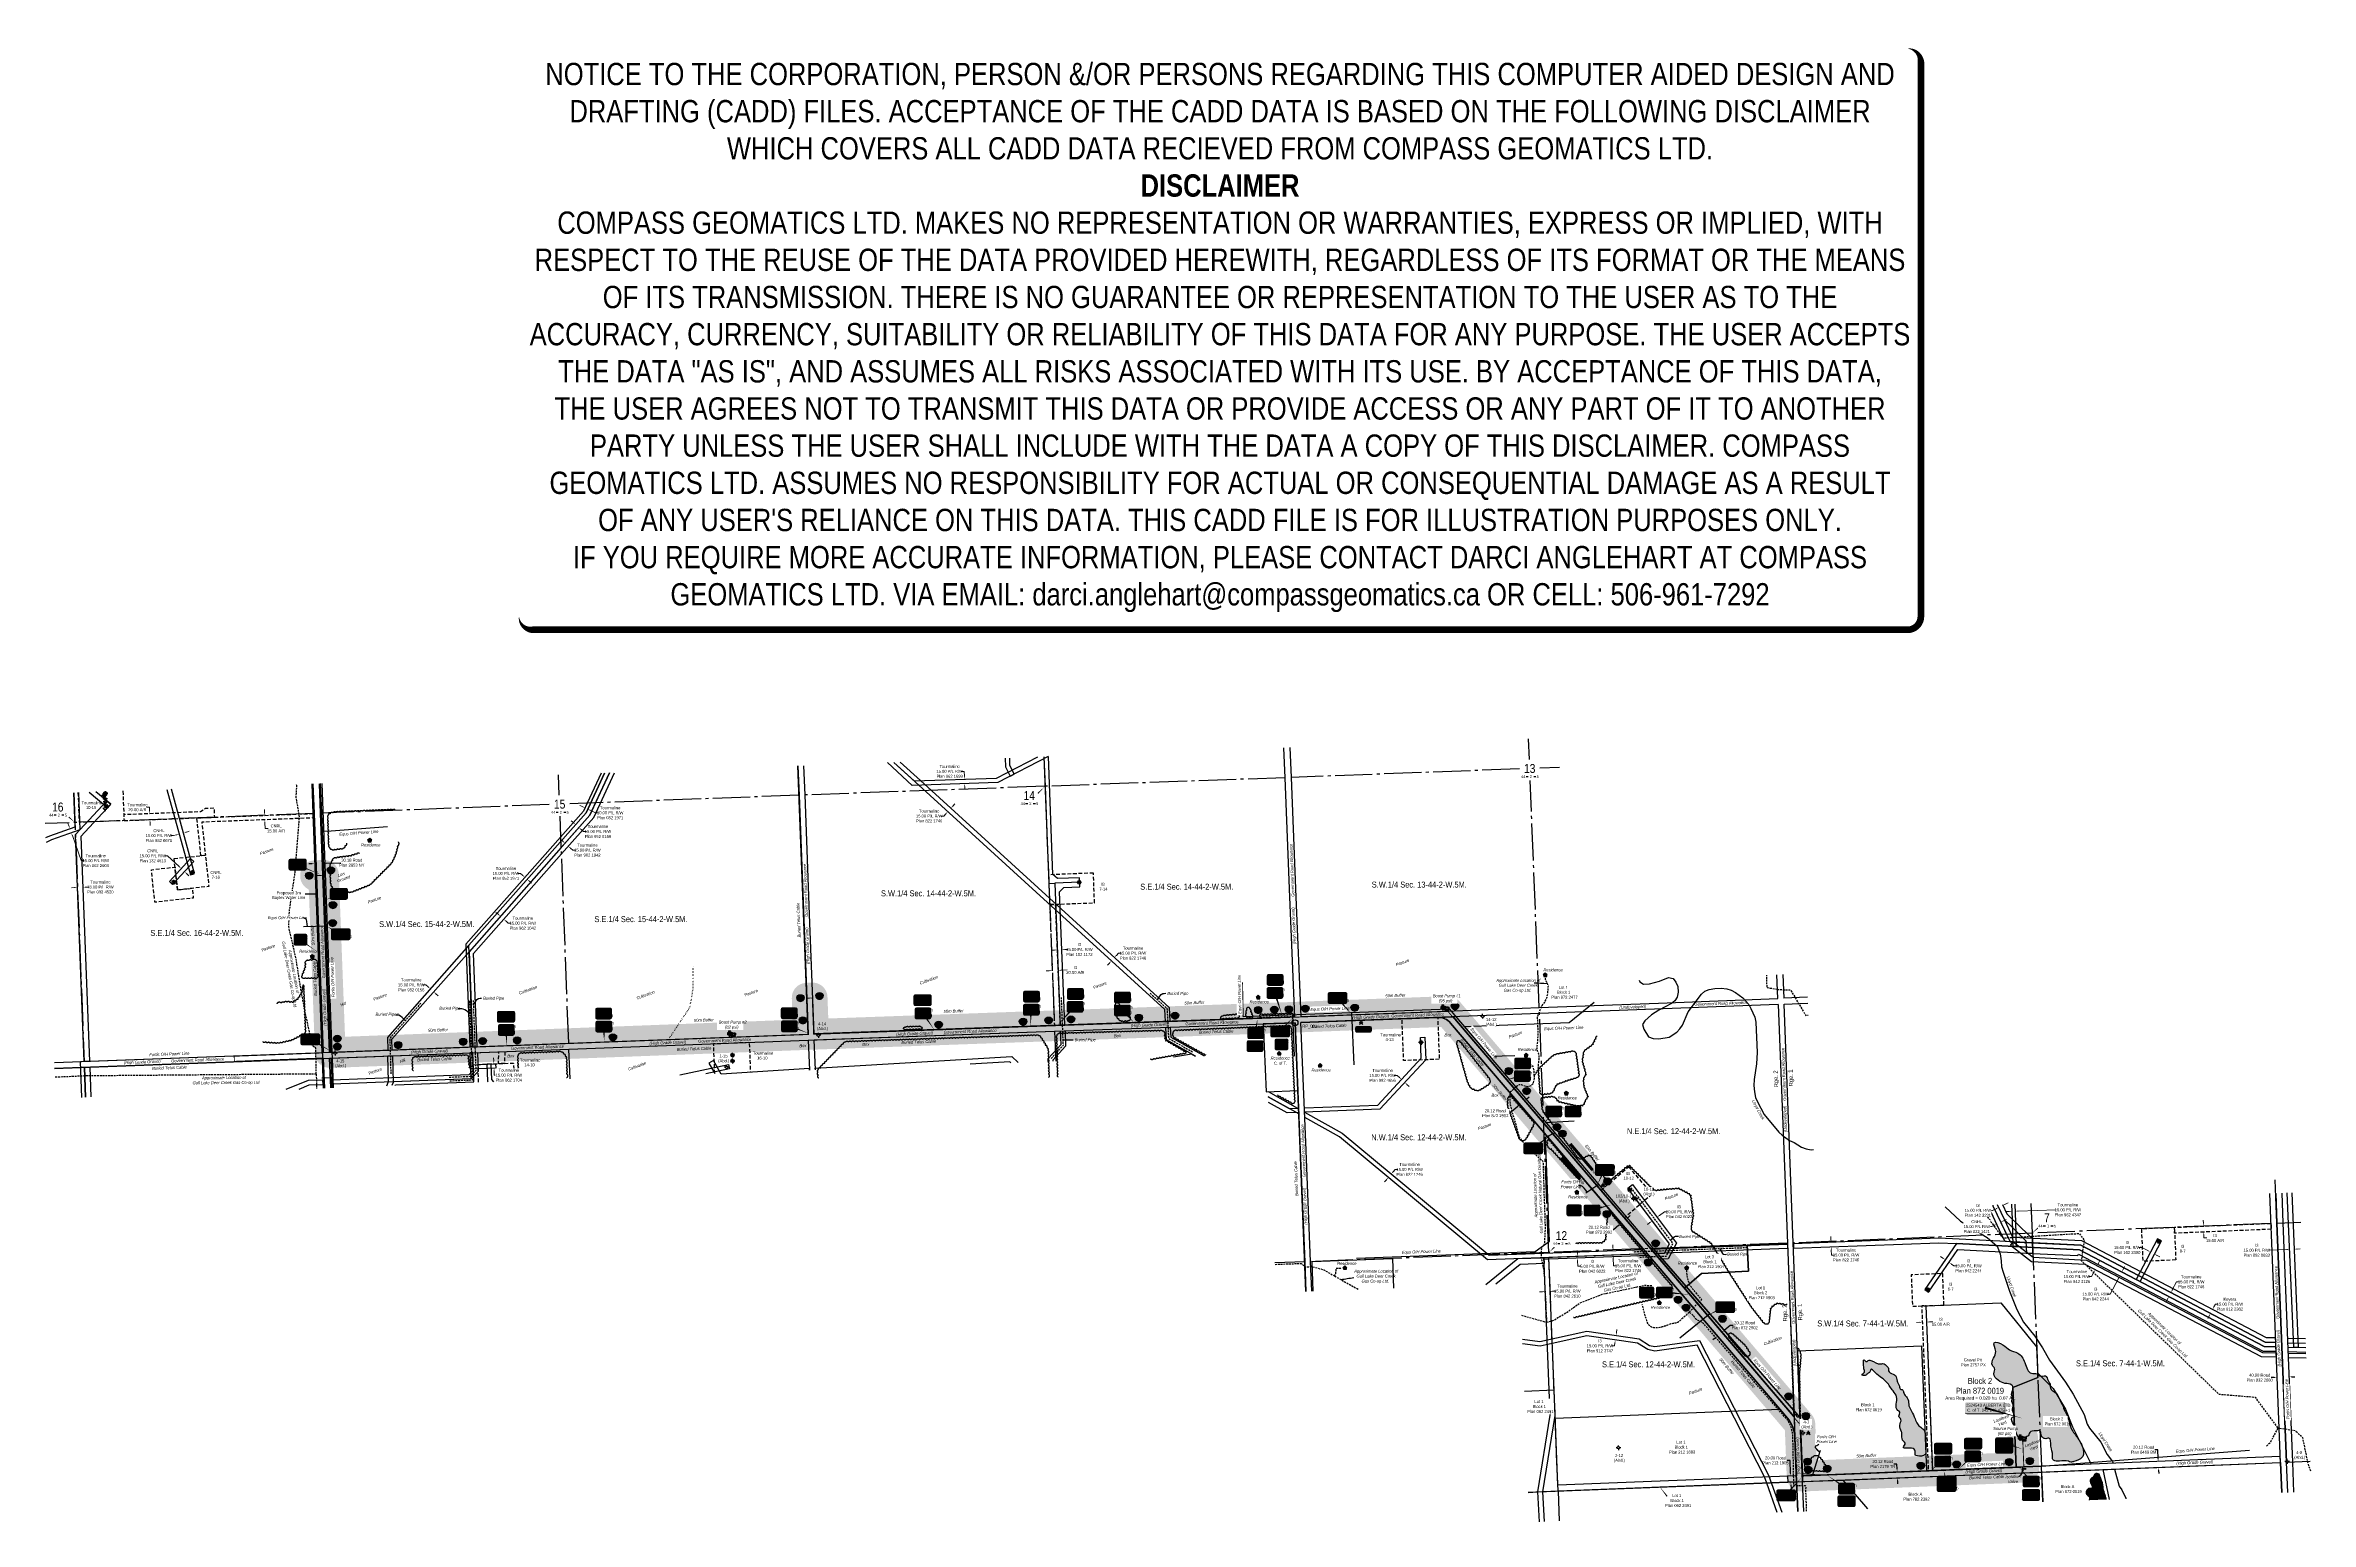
# Model space of a CAD drawing. Extents: x 686576 to 694196, y 5850445 to 5855412.
import ezdxf
from ezdxf.enums import TextEntityAlignment as Align

# ---------------------------------------------------------------- set-up
doc = ezdxf.new("R2010")
doc.units = 0
doc.header["$LTSCALE"] = 5
doc.header["$PDSIZE"] = 0.5
for name, pattern in [('0', [1, 1, 0]), ('foc-ACCESSROAD', [3.75, 2.5, -1.25]), ('foc-QUARTERLINE', [33, 25, -3, 2, -3]), ('foc-TOPO', [1, 0.2, -0.8]), ('UG_PIPE', [1.875, 1.25, -0.625])]:
    doc.linetypes.add(name, pattern=pattern)
doc.layers.get('Defpoints').update_dxf_attribs({"color": 9})
for name, color, linetype in [('10', 1, 'Continuous'), ('35', 37, 'Continuous'), ('9', 3, 'Continuous'), ('AS-PIPE-UG', 44, 'UG_PIPE'), ('AS-PIPE-UG-T', 44, 'Continuous'), ('AS-POWER', 104, 'foc-POWER'), ('AS-POWER-T', 104, 'Continuous'), ('AS-RESIDENCE', 14, 'Continuous'), ('AS-SYMBOL', 7, 'Continuous'), ('AS-TELEPHONE-T', 224, 'Continuous'), ('AS-TELUS', 224, 'foc-TEL'), ('C-AR', 13, 'foc-ACCESSROAD'), ('C-SYMBOL', 7, 'Continuous'), ('CG-NOTES', 7, 'Continuous'), ('D-TXT', 6, 'Continuous'), ('F-AR', 190, 'foc-ACCESSROAD'), ('F-RW', 190, 'Continuous'), ('F-WS', 190, 'foc-ACCESSROAD'), ('F-WS-S', 190, 'Continuous'), ('L-AREAREQUIRED', 7, 'Continuous'), ('L-QSEC', 8, 'foc-QUARTERLINE'), ('L-ROAD-T', 7, 'Continuous'), ('L-SEC', 7, 'Continuous'), ('L-SECLBL', 7, 'Continuous'), ('L-TITLEDB', 4, 'Continuous'), ('L-TITLEDB-T', 4, 'Continuous'), ('P-BUFFER-H 30m', 51, 'Continuous'), ('P-BUFFER-T', 40, 'Continuous'), ('P-CROSSINGS', 250, 'Continuous'), ('P-TXT', 4, 'Continuous'), ('T-BUSH', 110, '0'), ('T-VEGETATION CHANGE', 104, 'foc-TOPO'), ('T-WATER', 160, 'Continuous'), ('T-WATER-H', 133, 'Continuous'), ('T-WATER-T', 170, 'Continuous')]:
    doc.layers.add(name, color=color, linetype=linetype)
for name, color, linetype, lineweight in [('C-AR-T', 13, 'Continuous', 9), ('F-AR-T', 190, 'Continuous', 9), ('F-RW-T', 190, 'Continuous', 9), ('F-WS-T', 190, 'Continuous', 9), ('T-TEXT', 48, 'Continuous', 18)]:
    doc.layers.add(name, color=color, linetype=linetype, lineweight=lineweight)
doc.layers.add('DISCLAIMER', color=7, linetype='Continuous', plot=False)
doc.layers.add('P-PROPOSED-WL2', color=7, linetype='Continuous', true_color=0x05c1ff)
doc.layers.add('P-PROPOSED-WL4', color=7, linetype='Continuous', true_color=0x5b5bc8)
doc.styles.add('100L', font='ARIALN.TTF', dxfattribs={"height": 11})
doc.styles.add('175L', font='ARIALN.TTF', dxfattribs={"height": 20})
doc.styles.add('80', font='ARIALN.TTF', dxfattribs={"height": 10})
doc.styles.add('80CG', font='ARIALN.TTF', dxfattribs={"height": 10})
doc.styles.add('80L', font='ARIALN.TTF', dxfattribs={"height": 10})
doc.styles.add('80LS', font='ARIALNI.TTF', dxfattribs={"height": 10})
doc.styles.add('BOLD', font='ARIALNB.TTF')
doc.styles.add('Crossing', font='ARIALN.TTF', dxfattribs={"height": 10})
doc.styles.add('foc-LtypeFont', font='ARIALN.TTF', dxfattribs={"height": 7.35})
doc.styles.add('SIMPLEX', font='ARIALN.TTF')
doc.linetypes.add('foc-POWER', pattern='A,6,-1,["P",foc-LtypeFont,S=0.2,R=0,X=-0.625,Y=-0.75],-1.24,4', length=12.24)
doc.linetypes.add('foc-POWER-NOLINE', pattern='A,0,-4,["P",foc-LtypeFont,S=0.2,R=0,X=-0.625,Y=-0.75],-8.24', length=12.24)
doc.linetypes.add('foc-TEL', pattern='A,2,-1,["T",foc-LtypeFont,S=0.2,R=0,X=-0.425,Y=-0.75],-1.24,8', length=12.24)
doc.linetypes.add('foc-TEL-NOLINE', pattern='A,0,-2,["T",foc-LtypeFont,S=0.2,R=0,X=-0.425,Y=-0.75],-10.24', length=12.24)
doc.linetypes.add('foc-TOPO-flowdirection-NOLINE', pattern='A,0,[">",foc-LtypeFont,S=0.3,R=0,X=0,Y=-0.945],-20,[">",foc-LtypeFont,S=0.3,R=0,X=0,Y=-0.945],0', length=20)
doc.dimstyles.new('Compass 5 000', dxfattribs={"dimscale": 5, "dimtxt": 9, "dimasz": 2, "dimexe": 0.2, "dimexo": 0.0625, "dimgap": 0.5, "dimtad": 0, "dimtih": 1, "dimtoh": 1, "dimzin": 0, "dimdsep": 46, "dimtxsty": '80CG', "dimcen": 0.1, "dimse1": 1, "dimse2": 1, "dimclrd": 256, "dimclrt": 256, "dimaunit": 1, "dimadec": 4, "dimazin": 0, "dimtfac": 0.06, "dimtofl": 0, "dimtmove": 0, "dimatfit": 1, "dimfxl": 0.2, "dimtolj": 1, "dimtzin": 0, "dimlwd": -1, "dimarcsym": 0})

# ---------------------------------------------------------------- blocks, each defined once
blk = doc.blocks.new('L-SECLBL')
at = {"layer": '9', "color": 7}
for p, q in [((-5.1, -27.8), (-12.3, -27.8)), ((20.7, -27.8), (13.5, -27.8))]:
    blk.add_line(p, q, dxfattribs=at)
at = {"layer": '10', "color": 2, "style": 'SIMPLEX'}
blk.add_attdef('SEC', text='', height=30, dxfattribs=at).set_placement((0, 0), align=Align.MIDDLE)
at = {"layer": '10', "color": 5, "style": '80L'}
blk.add_attdef('TWP', text='', height=9.5, dxfattribs=at).set_placement((-14.4, -27.4), align=Align.MIDDLE_RIGHT)
blk.add_attdef('RGE', text='', height=9.5, dxfattribs=at).set_placement((3.6, -27.4), align=Align.MIDDLE_CENTER)
blk.add_attdef('MER', text='', height=9.5, dxfattribs=at).set_placement((23.2, -27.4), align=Align.MIDDLE_LEFT)
blk = doc.blocks.new('*D61')
at = {"layer": 'Defpoints', "color": 0, "transparency": 16777216}
for p in [(687312.2, 5852820.9), (687312.8, 5852805.9), (687314.1, 5852806)]:
    blk.add_point(p, dxfattribs=at)
at = {"layer": 'F-AR-T', "transparency": 16777216}
for p, q in [((687313.1, 5852831), (687312.8, 5852841)), ((687314.4, 5852796), (687315.2, 5852776.9)), ((687315.2, 5852776.9), (687325.2, 5852776.9))]:
    blk.add_line(p, q, dxfattribs=at)
for points in [[(687314.8, 5852831), (687311.5, 5852830.9), (687313.5, 5852821)], [(687316.1, 5852796.1), (687312.8, 5852795.9), (687314.1, 5852806)]]:
    blk.add_solid(points, dxfattribs=at)
at = {"layer": 'F-AR-T', "transparency": 16777216, "insert": (687352.4, 5852776.9), "char_height": 10, "attachment_point": 5, "style": '80CG'}
blk.add_mtext('\\A1;CNRL\\P15.00 A/R', dxfattribs=at)
blk = doc.blocks.new('*D62')
at = {"layer": 'Defpoints', "color": 0, "transparency": 16777216}
for p in [(689960.8, 5852351.3), (689980.7, 5852352.1), (689962.9, 5852298.8)]:
    blk.add_point(p, dxfattribs=at)
at = {"layer": 'F-AR-T', "transparency": 16777216}
for p, q in [((689952.9, 5852298.4), (689942.9, 5852298)), ((689992.8, 5852299.9), (690012.7, 5852300.7))]:
    blk.add_line(p, q, dxfattribs=at)
for points in [[(689952.8, 5852300.1), (689953, 5852296.7), (689962.9, 5852298.8)], [(689992.7, 5852301.6), (689992.8, 5852298.3), (689982.8, 5852299.6)]]:
    blk.add_solid(points, dxfattribs=at)
at = {"layer": 'F-AR-T', "transparency": 16777216, "insert": (690040.5, 5852300.7), "char_height": 10, "attachment_point": 5, "style": '80CG'}
blk.add_mtext('\\A1;I3\\P20.00 A/R', dxfattribs=at)
blk = doc.blocks.new('*D63')
at = {"layer": 'Defpoints', "color": 0, "transparency": 16777216}
for p in [(692904.4, 5851116.3), (692890.7, 5851083.8), (692905.7, 5851084.4)]:
    blk.add_point(p, dxfattribs=at)
at = {"layer": 'F-AR-T', "transparency": 16777216}
for p, q in [((692879.4, 5851115.4), (692869.4, 5851115)), ((692914.4, 5851116.7), (692924.4, 5851117.1))]:
    blk.add_line(p, q, dxfattribs=at)
for points in [[(692879.4, 5851117), (692879.5, 5851113.7), (692889.4, 5851115.7)], [(692914.3, 5851118.4), (692914.5, 5851115.1), (692904.4, 5851116.3)]]:
    blk.add_solid(points, dxfattribs=at)
at = {"layer": 'F-AR-T', "transparency": 16777216, "insert": (692951.7, 5851117.1), "char_height": 10, "attachment_point": 5, "style": '80CG'}
blk.add_mtext('\\A1;I3\\P15.00 A/R', dxfattribs=at)
blk = doc.blocks.new('*D64')
at = {"layer": 'Defpoints', "color": 0, "transparency": 16777216}
for p in [(693835.9, 5851419), (693877.1, 5851440.8), (693877.9, 5851420.8)]:
    blk.add_point(p, dxfattribs=at)
at = {"layer": 'F-AR-T', "transparency": 16777216}
for p, q in [((693834.6, 5851449), (693834.2, 5851459)), ((693836.3, 5851409), (693836.7, 5851399.1)), ((693836.7, 5851399.1), (693846.7, 5851399.1))]:
    blk.add_line(p, q, dxfattribs=at)
for points in [[(693836.3, 5851449.1), (693833, 5851448.9), (693835, 5851439)], [(693837.9, 5851409.1), (693834.6, 5851409), (693835.9, 5851419)]]:
    blk.add_solid(points, dxfattribs=at)
at = {"layer": 'F-AR-T', "transparency": 16777216, "insert": (693874, 5851399.1), "char_height": 10, "attachment_point": 5, "style": '80CG'}
blk.add_mtext('\\A1;I3\\P15.00 A/R', dxfattribs=at)
blk = doc.blocks.new('*D65')
at = {"layer": 'Defpoints', "color": 0, "transparency": 16777216}
blk.add_point((693151.4, 5851456.2), dxfattribs=at)
at = {"layer": 'F-RW-T', "transparency": 16777216}
for p, q in [((693121.6, 5851437.3), (693111.6, 5851437.3)), ((693130.7, 5851441.6), (693121.6, 5851437.3)), ((693162.3, 5851456.6), (693171.3, 5851460.9))]:
    blk.add_line(p, q, dxfattribs=at)
for points in [[(693130, 5851443.1), (693131.4, 5851440.1), (693139.7, 5851445.9)], [(693161.6, 5851458.1), (693163, 5851455.1), (693153.3, 5851452.3)]]:
    blk.add_solid(points, dxfattribs=at)
at = {"layer": 'F-RW-T', "transparency": 16777216, "insert": (693072.6, 5851437.3), "char_height": 10, "attachment_point": 5, "style": '80CG', "bg_fill": 3, "box_fill_scale": 1.1, "bg_fill_color": 256, "bg_fill_true_color": 13158600, "bg_fill_transparency": 0}
blk.add_mtext('\\A1;CNRL\\P15.00 P/L R/W\\PPlan 822 1421', dxfattribs=at)
at = {"layer": 'Defpoints', "color": 0, "transparency": 16777216}
for p in [(693137.9, 5851449.7), (693139.7, 5851445.9)]:
    blk.add_point(p, dxfattribs=at)
blk = doc.blocks.new('*D66')
at = {"layer": 'Defpoints', "color": 0, "transparency": 16777216}
for p in [(687040.8, 5852761.9), (687033.4, 5852732.4), (687047.8, 5852736.3)]:
    blk.add_point(p, dxfattribs=at)
at = {"layer": 'F-RW-T', "transparency": 16777216}
for p, q in [((687050.4, 5852764.6), (687060.1, 5852767.2)), ((687007.1, 5852752.7), (686997.1, 5852752.7)), ((687016.7, 5852755.3), (687007.1, 5852752.7))]:
    blk.add_line(p, q, dxfattribs=at)
for points in [[(687050, 5852766.2), (687050.9, 5852763), (687040.8, 5852761.9)], [(687016.3, 5852757), (687017.2, 5852753.7), (687026.4, 5852758)]]:
    blk.add_solid(points, dxfattribs=at)
at = {"layer": 'F-RW-T', "transparency": 16777216, "insert": (686958, 5852752.7), "char_height": 10, "attachment_point": 5, "style": '80CG'}
blk.add_mtext('\\A1;CNRL\\P15.00 P/L R/W\\PPlan 982 0671 ', dxfattribs=at)
blk = doc.blocks.new('*D67')
at = {"layer": 'Defpoints', "color": 0, "transparency": 16777216}
for p in [(687010.6, 5852617.1), (687033.3, 5852641.6), (687021.6, 5852606.9)]:
    blk.add_point(p, dxfattribs=at)
at = {"layer": 'F-RW-T', "transparency": 16777216}
for p, q in [((686986.4, 5852685), (686976.4, 5852685)), ((687025.9, 5852648.4), (686986.4, 5852685)), ((687051.6, 5852624.6), (687059, 5852617.8))]:
    blk.add_line(p, q, dxfattribs=at)
for points in [[(687027.1, 5852649.6), (687024.8, 5852647.2), (687033.3, 5852641.6)], [(687052.8, 5852625.9), (687050.5, 5852623.4), (687044.3, 5852631.4)]]:
    blk.add_solid(points, dxfattribs=at)
at = {"layer": 'F-RW-T', "transparency": 16777216, "insert": (686937.3, 5852685), "char_height": 10, "attachment_point": 5, "style": '80CG'}
blk.add_mtext('\\A1;CNRL\\P15.00 P/L R/W\\PPlan 132 4613', dxfattribs=at)
blk = doc.blocks.new('*D68')
at = {"layer": 'Defpoints', "color": 0, "transparency": 16777216}
for p in [(686682.3, 5852627.8), (686700.3, 5852628.5), (686702.1, 5852579.1)]:
    blk.add_point(p, dxfattribs=at)
at = {"layer": 'F-RW-T', "transparency": 16777216}
for p, q in [((686674.1, 5852578), (686664.2, 5852577.6)), ((686712.1, 5852579.5), (686722.1, 5852579.8))]:
    blk.add_line(p, q, dxfattribs=at)
for points in [[(686674.1, 5852579.7), (686674.2, 5852576.3), (686684.1, 5852578.4)], [(686712.1, 5852581.1), (686712.2, 5852577.8), (686702.1, 5852579.1)]]:
    blk.add_solid(points, dxfattribs=at)
at = {"layer": 'F-RW-T', "transparency": 16777216, "insert": (686761.2, 5852579.8), "char_height": 10, "attachment_point": 5, "style": '80CG'}
blk.add_mtext('\\A1;Tourmaline\\P18.00 P/L R/W\\PPlan 092 4520 ', dxfattribs=at)
blk = doc.blocks.new('*D69')
at = {"layer": 'Defpoints', "color": 0, "transparency": 16777216}
for p in [(687870.9, 5852237.2), (687872.8, 5852239.4), (687884.1, 5852229.5)]:
    blk.add_point(p, dxfattribs=at)
at = {"layer": 'F-RW-T', "transparency": 16777216}
for p, q in [((687855.9, 5852250.5), (687845.9, 5852250.5)), ((687863.4, 5852243.9), (687855.9, 5852250.5)), ((687889.6, 5852220.7), (687897.1, 5852214))]:
    blk.add_line(p, q, dxfattribs=at)
for points in [[(687864.5, 5852245.1), (687862.3, 5852242.6), (687870.9, 5852237.2)], [(687890.7, 5852221.9), (687888.5, 5852219.4), (687882.1, 5852227.3)]]:
    blk.add_solid(points, dxfattribs=at)
at = {"layer": 'F-RW-T', "transparency": 16777216, "insert": (687806.8, 5852250.5), "char_height": 10, "attachment_point": 5, "style": '80CG'}
blk.add_mtext('\\A1;Tourmaline\\P15.00 P/L R/W\\PPlan 952 0156', dxfattribs=at)
blk = doc.blocks.new('*D70')
at = {"layer": 'Defpoints', "color": 0, "transparency": 16777216}
for p in [(688187.8, 5852610.7), (688189.3, 5852612.4), (688195.3, 5852604.1)]:
    blk.add_point(p, dxfattribs=at)
at = {"layer": 'F-RW-T', "transparency": 16777216}
for p, q in [((688174.3, 5852625.7), (688164.3, 5852625.7)), ((688181.8, 5852619), (688174.3, 5852625.7)), ((688204.3, 5852599.2), (688211.8, 5852592.5))]:
    blk.add_line(p, q, dxfattribs=at)
for points in [[(688182.9, 5852620.3), (688180.7, 5852617.8), (688189.3, 5852612.4)], [(688205.4, 5852600.4), (688203.2, 5852597.9), (688196.8, 5852605.8)]]:
    blk.add_solid(points, dxfattribs=at)
at = {"layer": 'F-RW-T', "transparency": 16777216, "insert": (688125.3, 5852625.7), "char_height": 10, "attachment_point": 5, "style": '80CG'}
blk.add_mtext('\\A1;Tourmaline\\P10.00 P/L R/W\\PPlan 052 1971', dxfattribs=at)
blk = doc.blocks.new('*D71')
at = {"layer": 'Defpoints', "color": 0, "transparency": 16777216}
for p in [(688111, 5852486.1), (688118, 5852471.4), (688122.2, 5852476.1)]:
    blk.add_point(p, dxfattribs=at)
at = {"layer": 'F-RW-T', "transparency": 16777216}
for p, q in [((688099.3, 5852488), (688091.8, 5852494.6)), ((688125.5, 5852464.8), (688133, 5852458.2)), ((688133, 5852458.2), (688143, 5852458.2))]:
    blk.add_line(p, q, dxfattribs=at)
for points in [[(688100.4, 5852489.3), (688098.2, 5852486.8), (688106.8, 5852481.4)], [(688126.6, 5852466.1), (688124.4, 5852463.6), (688118, 5852471.4)]]:
    blk.add_solid(points, dxfattribs=at)
at = {"layer": 'F-RW-T', "transparency": 16777216, "insert": (688182.1, 5852458.2), "char_height": 10, "attachment_point": 5, "style": '80CG'}
blk.add_mtext('\\A1;Tourmaline\\P15.00 P/L R/W\\PPlan 962 1042', dxfattribs=at)
blk = doc.blocks.new('*D72')
at = {"layer": 'Defpoints', "color": 0, "transparency": 16777216}
for p in [(688324.7, 5852727.8), (688335.2, 5852717), (688335.9, 5852717.9)]:
    blk.add_point(p, dxfattribs=at)
at = {"layer": 'F-RW-T', "transparency": 16777216}
for p, q in [((688316.5, 5852733.6), (688309, 5852740.2)), ((688342.7, 5852710.4), (688350.2, 5852703.8)), ((688350.2, 5852703.8), (688360.2, 5852703.8))]:
    blk.add_line(p, q, dxfattribs=at)
for points in [[(688317.6, 5852734.8), (688315.4, 5852732.3), (688324, 5852727)], [(688343.8, 5852711.7), (688341.6, 5852709.2), (688335.2, 5852717)]]:
    blk.add_solid(points, dxfattribs=at)
at = {"layer": 'F-RW-T', "transparency": 16777216, "insert": (688399.3, 5852703.8), "char_height": 10, "attachment_point": 5, "style": '80CG'}
blk.add_mtext('\\A1;Tourmaline\\P15.00 P/L R/W\\PPlan 962 1042', dxfattribs=at)
blk = doc.blocks.new('*D74')
at = {"layer": 'Defpoints', "color": 0, "transparency": 16777216}
for p in [(688348.2, 5852777), (688359.4, 5852767.1), (688370.7, 5852779.9)]:
    blk.add_point(p, dxfattribs=at)
at = {"layer": 'F-RW-T', "transparency": 16777216}
for p, q in [((688352, 5852796.4), (688344.5, 5852803)), ((688378.2, 5852773.2), (688385.7, 5852766.6)), ((688385.7, 5852766.6), (688395.7, 5852766.6))]:
    blk.add_line(p, q, dxfattribs=at)
for points in [[(688353.1, 5852797.7), (688350.9, 5852795.2), (688359.5, 5852789.8)], [(688379.3, 5852774.5), (688377.1, 5852772), (688370.7, 5852779.9)]]:
    blk.add_solid(points, dxfattribs=at)
at = {"layer": 'F-RW-T', "transparency": 16777216, "insert": (688434.8, 5852766.6), "char_height": 10, "attachment_point": 5, "style": '80CG'}
blk.add_mtext('\\A1;Tourmaline\\P15.00 P/L R/W\\PPlan 952 0156', dxfattribs=at)
blk = doc.blocks.new('*D75')
at = {"layer": 'Defpoints', "color": 0, "transparency": 16777216}
for p in [(688390.6, 5852844.2), (688399.7, 5852840), (688400.5, 5852841.9)]:
    blk.add_point(p, dxfattribs=at)
at = {"layer": 'F-RW-T', "transparency": 16777216}
for p, q in [((688382.4, 5852850.3), (688373.3, 5852854.5)), ((688409.6, 5852837.7), (688426.9, 5852829.7)), ((688426.9, 5852829.7), (688436.9, 5852829.7))]:
    blk.add_line(p, q, dxfattribs=at)
for points in [[(688383.1, 5852851.8), (688381.7, 5852848.8), (688391.5, 5852846.1)], [(688410.3, 5852839.2), (688408.9, 5852836.2), (688400.5, 5852841.9)]]:
    blk.add_solid(points, dxfattribs=at)
at = {"layer": 'F-RW-T', "transparency": 16777216, "insert": (688475.9, 5852829.7), "char_height": 10, "attachment_point": 5, "style": '80CG'}
blk.add_mtext('\\A1;Tourmaline\\P10.00 P/L R/W\\PPlan 052 1971', dxfattribs=at)
blk = doc.blocks.new('*D76')
at = {"layer": 'Defpoints', "color": 0, "transparency": 16777216}
for p in [(689611.5, 5852833.4), (689641.8, 5852805.8), (689651.9, 5852816.9)]:
    blk.add_point(p, dxfattribs=at)
at = {"layer": 'F-RW-T', "transparency": 16777216}
for p, q in [((689628.3, 5852851.9), (689635.1, 5852859.3)), ((689598, 5852818.7), (689588, 5852818.7)), ((689604.8, 5852826), (689598, 5852818.7))]:
    blk.add_line(p, q, dxfattribs=at)
for points in [[(689627.1, 5852853), (689629.6, 5852850.8), (689621.6, 5852844.5)], [(689603.5, 5852827.2), (689606, 5852824.9), (689611.5, 5852833.4)]]:
    blk.add_solid(points, dxfattribs=at)
at = {"layer": 'F-RW-T', "transparency": 16777216, "insert": (689548.9, 5852818.7), "char_height": 10, "attachment_point": 5, "style": '80CG'}
blk.add_mtext('\\A1;Tourmaline\\P15.00 P/L R/W\\PPlan 822 1746', dxfattribs=at)
blk = doc.blocks.new('*D77')
at = {"layer": 'Defpoints', "color": 0, "transparency": 16777216}
for p in [(689608.7, 5852940.8), (689609.2, 5852925.8), (689667.6, 5852942.8)]:
    blk.add_point(p, dxfattribs=at)
at = {"layer": 'F-RW-T', "transparency": 16777216}
for p, q in [((689666.7, 5852969), (689656.7, 5852969)), ((689667.3, 5852952.8), (689666.7, 5852969)), ((689668.5, 5852917.8), (689668.8, 5852907.8))]:
    blk.add_line(p, q, dxfattribs=at)
for points in [[(689669, 5852952.8), (689665.6, 5852952.7), (689667.6, 5852942.8)], [(689670.1, 5852917.9), (689666.8, 5852917.8), (689668.1, 5852927.8)]]:
    blk.add_solid(points, dxfattribs=at)
at = {"layer": 'F-RW-T', "transparency": 16777216, "insert": (689617.7, 5852969), "char_height": 10, "attachment_point": 5, "style": '80CG'}
blk.add_mtext('\\A1;Tourmaline\\P15.00 P/L R/W\\PPlan 062 1699', dxfattribs=at)
blk = doc.blocks.new('*D78')
at = {"layer": 'Defpoints', "color": 0, "transparency": 16777216}
for p in [(690127.4, 5852383.1), (690117.3, 5852372), (690171.8, 5852342.5)]:
    blk.add_point(p, dxfattribs=at)
at = {"layer": 'F-RW-T', "transparency": 16777216}
for p, q in [((690155, 5852324.1), (690148.2, 5852316.7)), ((690178.6, 5852349.9), (690185.3, 5852357.3)), ((690185.3, 5852357.3), (690195.3, 5852357.3))]:
    blk.add_line(p, q, dxfattribs=at)
for points in [[(690153.7, 5852325.2), (690156.2, 5852323), (690161.7, 5852331.5)], [(690177.3, 5852351.1), (690179.8, 5852348.8), (690171.8, 5852342.5)]]:
    blk.add_solid(points, dxfattribs=at)
at = {"layer": 'F-RW-T', "transparency": 16777216, "insert": (690234.4, 5852357.3), "char_height": 10, "attachment_point": 5, "style": '80CG'}
blk.add_mtext('\\A1;Tourmaline\\P15.00 P/L R/W\\PPlan 822 1746', dxfattribs=at)
blk = doc.blocks.new('*D79')
at = {"layer": 'Defpoints', "color": 0, "transparency": 16777216}
for p in [(691137.8, 5851932.5), (691147.2, 5851942.8), (691158.1, 5851932.7)]:
    blk.add_point(p, dxfattribs=at)
at = {"layer": 'F-RW-T', "transparency": 16777216}
for p, q in [((691123.1, 5851946.1), (691113.1, 5851946.1)), ((691130.4, 5851939.3), (691123.1, 5851946.1)), ((691156, 5851915.7), (691163.4, 5851908.9))]:
    blk.add_line(p, q, dxfattribs=at)
for points in [[(691131.6, 5851940.5), (691129.3, 5851938.1), (691137.8, 5851932.5)], [(691157.1, 5851916.9), (691154.9, 5851914.5), (691148.7, 5851922.5)]]:
    blk.add_solid(points, dxfattribs=at)
at = {"layer": 'F-RW-T', "transparency": 16777216, "insert": (691074, 5851946.1), "char_height": 10, "attachment_point": 5, "style": '80CG'}
blk.add_mtext('\\A1;Tourmaline\\P15.00 P/L R/W\\PPlan 092 4656', dxfattribs=at)
blk = doc.blocks.new('*D80')
at = {"layer": 'Defpoints', "color": 0, "transparency": 16777216}
for p in [(691091, 5851604.8), (691100.6, 5851616.3), (691102.9, 5851614.4)]:
    blk.add_point(p, dxfattribs=at)
at = {"layer": 'F-RW-T', "transparency": 16777216}
for p, q in [((691109.3, 5851622.1), (691115.7, 5851629.8)), ((691115.7, 5851629.8), (691125.7, 5851629.8)), ((691086.9, 5851595.2), (691080.5, 5851587.5))]:
    blk.add_line(p, q, dxfattribs=at)
for points in [[(691108, 5851623.1), (691110.6, 5851621), (691102.9, 5851614.4)], [(691085.6, 5851596.2), (691088.2, 5851594.1), (691093.3, 5851602.8)]]:
    blk.add_solid(points, dxfattribs=at)
at = {"layer": 'F-RW-T', "transparency": 16777216, "insert": (691164.8, 5851629.8), "char_height": 10, "attachment_point": 5, "style": '80CG'}
blk.add_mtext('\\A1;Tourmaline\\P15.00 P/L R/W\\PPlan 822 1746', dxfattribs=at)
blk = doc.blocks.new('*D81')
at = {"layer": 'Defpoints', "color": 0, "transparency": 16777216}
for p in [(691997.1, 5851468.9), (691984, 5851453), (692000, 5851465)]:
    blk.add_point(p, dxfattribs=at)
at = {"layer": 'F-RW-T', "transparency": 16777216}
for p, q in [((692005.1, 5851474.9), (692021.8, 5851487.5)), ((692021.8, 5851487.5), (692031.8, 5851487.5)), ((691973.1, 5851450.9), (691965.1, 5851444.9))]:
    blk.add_line(p, q, dxfattribs=at)
for points in [[(692004.1, 5851476.3), (692006.1, 5851473.6), (691997.1, 5851468.9)], [(691972.1, 5851452.3), (691974.1, 5851449.6), (691981.1, 5851456.9)]]:
    blk.add_solid(points, dxfattribs=at)
at = {"layer": 'F-RW-T', "transparency": 16777216, "insert": (692071.4, 5851487.5), "char_height": 10, "attachment_point": 5, "style": '80CG'}
blk.add_mtext('\\A1;I3\\P20.00 P/L R/W\\PPlan 042 6022', dxfattribs=at)
blk = doc.blocks.new('*D82')
at = {"layer": 'Defpoints', "color": 0, "transparency": 16777216}
for p in [(691859.2, 5851070.9), (691893.1, 5851050.8), (691895.3, 5851065.6)]:
    blk.add_point(p, dxfattribs=at)
at = {"layer": 'F-RW-T', "transparency": 16777216}
for p, q in [((691860.6, 5851080.8), (691862.1, 5851090.7)), ((691854.1, 5851036.4), (691844.1, 5851036.4)), ((691855.5, 5851046.2), (691854.1, 5851036.4))]:
    blk.add_line(p, q, dxfattribs=at)
for points in [[(691853.9, 5851046.5), (691857.2, 5851046), (691857, 5851056.1)], [(691859, 5851081.1), (691862.3, 5851080.6), (691859.2, 5851070.9)]]:
    blk.add_solid(points, dxfattribs=at)
at = {"layer": 'F-RW-T', "transparency": 16777216, "insert": (691805, 5851036.4), "char_height": 10, "attachment_point": 5, "style": '80CG'}
blk.add_mtext('\\A1;I3\\P15.00 P/L R/W\\PPlan 912 3747', dxfattribs=at)
blk = doc.blocks.new('*D83')
at = {"layer": 'Defpoints', "color": 0, "transparency": 16777216}
for p in [(691813, 5851355.2), (691813.5, 5851340.2), (691849.6, 5851341.6)]:
    blk.add_point(p, dxfattribs=at)
at = {"layer": 'F-RW-T', "transparency": 16777216}
for p, q in [((691848.6, 5851366.6), (691848.3, 5851376.6)), ((691849.9, 5851331.6), (691850.9, 5851305.8)), ((691850.9, 5851305.8), (691860.9, 5851305.8))]:
    blk.add_line(p, q, dxfattribs=at)
for points in [[(691850.3, 5851366.6), (691847, 5851366.5), (691849, 5851356.6)], [(691851.6, 5851331.7), (691848.3, 5851331.5), (691849.6, 5851341.6)]]:
    blk.add_solid(points, dxfattribs=at)
at = {"layer": 'F-RW-T', "transparency": 16777216, "insert": (691900, 5851305.8), "char_height": 10, "attachment_point": 5, "style": '80CG'}
blk.add_mtext('\\A1;Tourmaline\\P15.00 P/L R/W\\PPlan 822 1746', dxfattribs=at)
blk = doc.blocks.new('*D84')
at = {"layer": 'Defpoints', "color": 0, "transparency": 16777216}
for p in [(691620.7, 5851235.2), (691635.7, 5851235.8), (691636.4, 5851219.5)]:
    blk.add_point(p, dxfattribs=at)
at = {"layer": 'F-RW-T', "transparency": 16777216}
for p, q in [((691611.4, 5851218.5), (691601.4, 5851218.1)), ((691646.4, 5851219.9), (691656.3, 5851220.3))]:
    blk.add_line(p, q, dxfattribs=at)
for points in [[(691611.3, 5851220.2), (691611.4, 5851216.8), (691621.3, 5851218.9)], [(691646.3, 5851221.6), (691646.4, 5851218.2), (691636.4, 5851219.5)]]:
    blk.add_solid(points, dxfattribs=at)
at = {"layer": 'F-RW-T', "transparency": 16777216, "insert": (691695.4, 5851220.3), "char_height": 10, "attachment_point": 5, "style": '80CG'}
blk.add_mtext('\\A1;Tourmaline\\P15.00 P/L R/W\\PPlan 842 2610', dxfattribs=at)
blk = doc.blocks.new('*D85')
at = {"layer": 'Defpoints', "color": 0, "transparency": 16777216}
for p in [(692577.7, 5851384), (692578.2, 5851369), (692582.8, 5851369.2)]:
    blk.add_point(p, dxfattribs=at)
at = {"layer": 'F-RW-T', "transparency": 16777216}
for p, q in [((692581.8, 5851394.1), (692581.4, 5851404.1)), ((692583.1, 5851359.2), (692583.8, 5851341.8)), ((692583.8, 5851341.8), (692593.8, 5851341.8))]:
    blk.add_line(p, q, dxfattribs=at)
for points in [[(692583.5, 5851394.2), (692580.1, 5851394.1), (692582.2, 5851384.2)], [(692584.8, 5851359.2), (692581.5, 5851359.1), (692582.8, 5851369.2)]]:
    blk.add_solid(points, dxfattribs=at)
at = {"layer": 'F-RW-T', "transparency": 16777216, "insert": (692632.9, 5851341.8), "char_height": 10, "attachment_point": 5, "style": '80CG'}
blk.add_mtext('\\A1;Tourmaline\\P15.00 P/L R/W\\PPlan 822 1746', dxfattribs=at)
blk = doc.blocks.new('*D86')
at = {"layer": 'Defpoints', "color": 0, "transparency": 16777216}
for p in [(693725.6, 5851215.3), (693735.7, 5851193), (693742.7, 5851206.3)]:
    blk.add_point(p, dxfattribs=at)
at = {"layer": 'F-RW-T', "transparency": 16777216}
for p, q in [((693730.2, 5851224.2), (693744.7, 5851251.7)), ((693744.7, 5851251.7), (693754.7, 5851251.7)), ((693714, 5851193.2), (693709.3, 5851184.3))]:
    blk.add_line(p, q, dxfattribs=at)
for points in [[(693712.5, 5851193.9), (693715.4, 5851192.4), (693718.6, 5851202)], [(693728.8, 5851224.9), (693731.7, 5851223.4), (693725.6, 5851215.3)]]:
    blk.add_solid(points, dxfattribs=at)
at = {"layer": 'F-RW-T', "transparency": 16777216, "insert": (693793.8, 5851251.7), "char_height": 10, "attachment_point": 5, "style": '80CG'}
blk.add_mtext('\\A1;Tourmaline\\P15.00 P/L R/W\\PPlan 822 1746', dxfattribs=at)
blk = doc.blocks.new('*D87')
at = {"layer": 'Defpoints', "color": 0, "transparency": 16777216}
for p in [(692979.1, 5851317.1), (692947, 5851296.9), (692959.4, 5851288.4)]:
    blk.add_point(p, dxfattribs=at)
at = {"layer": 'F-RW-T', "transparency": 16777216}
for p, q in [((692958.6, 5851331.2), (692950.3, 5851336.9)), ((692987.4, 5851311.4), (692995.6, 5851305.7)), ((692995.6, 5851305.7), (693005.6, 5851305.7))]:
    blk.add_line(p, q, dxfattribs=at)
for points in [[(692959.5, 5851332.6), (692957.6, 5851329.9), (692966.8, 5851325.6)], [(692988.3, 5851312.8), (692986.4, 5851310), (692979.1, 5851317.1)]]:
    blk.add_solid(points, dxfattribs=at)
at = {"layer": 'F-RW-T', "transparency": 16777216, "insert": (693044.7, 5851305.7), "char_height": 10, "attachment_point": 5, "style": '80CG'}
blk.add_mtext('\\A1;I3\\P15.00 P/L R/W\\PPlan 842 2244', dxfattribs=at)
blk = doc.blocks.new('*D88')
at = {"layer": 'Defpoints', "color": 0, "transparency": 16777216}
for p in [(691686.8, 5851335.5), (691687, 5851330.5), (691729.5, 5851332.1)]:
    blk.add_point(p, dxfattribs=at)
at = {"layer": 'F-RW-T', "transparency": 16777216}
for p, q in [((691729, 5851347.1), (691728.6, 5851357)), ((691729.9, 5851322.1), (691730.6, 5851303.8)), ((691730.6, 5851303.8), (691740.6, 5851303.8))]:
    blk.add_line(p, q, dxfattribs=at)
for points in [[(691730.6, 5851347.1), (691727.3, 5851347), (691729.3, 5851337.1)], [(691731.6, 5851322.1), (691728.2, 5851322), (691729.5, 5851332.1)]]:
    blk.add_solid(points, dxfattribs=at)
at = {"layer": 'F-RW-T', "transparency": 16777216, "insert": (691779.3, 5851303.8), "char_height": 10, "attachment_point": 5, "style": '80CG'}
blk.add_mtext('\\A1;I3\\P5.00 P/L R/W\\PPlan 042 6022', dxfattribs=at)
blk = doc.blocks.new('*D89')
at = {"layer": 'Defpoints', "color": 0, "transparency": 16777216}
for p in [(693670.1, 5851344.9), (693672.6, 5851382), (693685.9, 5851375)]:
    blk.add_point(p, dxfattribs=at)
at = {"layer": 'F-RW-T', "transparency": 16777216}
for p, q in [((693627.6, 5851367.2), (693617.6, 5851367.2)), ((693648, 5851356.5), (693627.6, 5851367.2)), ((693679, 5851340.3), (693687.8, 5851335.6))]:
    blk.add_line(p, q, dxfattribs=at)
for points in [[(693648.7, 5851358), (693647.2, 5851355.1), (693656.8, 5851351.9)], [(693679.8, 5851341.8), (693678.2, 5851338.8), (693670.1, 5851344.9)]]:
    blk.add_solid(points, dxfattribs=at)
at = {"layer": 'F-RW-T', "transparency": 16777216, "insert": (693578.6, 5851367.2), "char_height": 10, "attachment_point": 5, "style": '80CG'}
blk.add_mtext('\\A1;I3\\P15.00 P/L R/W\\PPlan 102 3390', dxfattribs=at)
blk = doc.blocks.new('*D90')
at = {"layer": 'Defpoints', "color": 0, "transparency": 16777216}
for p in [(693470.7, 5851292.6), (693487.7, 5851283.7), (693494.6, 5851297)]:
    blk.add_point(p, dxfattribs=at)
at = {"layer": 'F-RW-T', "transparency": 16777216}
for p, q in [((693482.3, 5851314.7), (693487, 5851323.6)), ((693458.4, 5851269.1), (693448.4, 5851269.1)), ((693466, 5851283.7), (693458.4, 5851269.1))]:
    blk.add_line(p, q, dxfattribs=at)
for points in [[(693480.8, 5851315.5), (693483.8, 5851313.9), (693477.7, 5851305.9)], [(693464.6, 5851284.5), (693467.5, 5851283), (693470.7, 5851292.6)]]:
    blk.add_solid(points, dxfattribs=at)
at = {"layer": 'F-RW-T', "transparency": 16777216, "insert": (693409.3, 5851269.1), "char_height": 10, "attachment_point": 5, "style": '80CG'}
blk.add_mtext('\\A1;Tourmaline\\P15.00 P/L R/W\\PPlan 942 3126', dxfattribs=at)
blk = doc.blocks.new('*D91')
at = {"layer": 'Defpoints', "color": 0, "transparency": 16777216}
for p in [(693553.5, 5851271.7), (693555.7, 5851270.6), (693562.7, 5851283.8)]:
    blk.add_point(p, dxfattribs=at)
at = {"layer": 'F-RW-T', "transparency": 16777216}
for p, q in [((693548.9, 5851262.9), (693521.5, 5851210.6)), ((693565.1, 5851293.9), (693569.8, 5851302.7)), ((693521.5, 5851210.6), (693511.5, 5851210.6))]:
    blk.add_line(p, q, dxfattribs=at)
for points in [[(693547.4, 5851263.6), (693550.3, 5851262.1), (693553.5, 5851271.7)], [(693563.7, 5851294.6), (693566.6, 5851293.1), (693560.5, 5851285)]]:
    blk.add_solid(points, dxfattribs=at)
at = {"layer": 'F-RW-T', "transparency": 16777216, "insert": (693472.4, 5851210.6), "char_height": 10, "attachment_point": 5, "style": '80CG'}
blk.add_mtext('\\A1;I3\\P15.00 P/L R/W\\PPlan 842 2244', dxfattribs=at)
blk = doc.blocks.new('*D92')
at = {"layer": 'Defpoints', "color": 0, "transparency": 16777216}
for p in [(693859.8, 5851161.8), (693852.9, 5851148.5), (693865.7, 5851158.7)]:
    blk.add_point(p, dxfattribs=at)
at = {"layer": 'F-RW-T', "transparency": 16777216}
for p, q in [((693870.3, 5851167.6), (693875, 5851176.4)), ((693875, 5851176.4), (693885, 5851176.4)), ((693854.1, 5851136.6), (693849.4, 5851127.7))]:
    blk.add_line(p, q, dxfattribs=at)
for points in [[(693868.8, 5851168.4), (693871.8, 5851166.8), (693865.7, 5851158.7)], [(693852.6, 5851137.4), (693855.5, 5851135.8), (693858.7, 5851145.5)]]:
    blk.add_solid(points, dxfattribs=at)
at = {"layer": 'F-RW-T', "transparency": 16777216, "insert": (693924, 5851176.4), "char_height": 10, "attachment_point": 5, "style": '80CG'}
blk.add_mtext('\\A1;Keyera\\P15.00 P/L R/W\\PPlan 912 2362', dxfattribs=at)
blk = doc.blocks.new('*D93')
at = {"layer": 'Defpoints', "color": 0, "transparency": 16777216}
for p in [(693191.5, 5851489), (693191.7, 5851482), (693201.7, 5851482.3)]:
    blk.add_point(p, dxfattribs=at)
at = {"layer": 'F-RW-T', "transparency": 16777216}
for p, q in [((693181.5, 5851488.7), (693171.5, 5851488.4)), ((693211.4, 5851489.7), (693340, 5851493.9))]:
    blk.add_line(p, q, dxfattribs=at)
for points in [[(693181.4, 5851490.4), (693181.5, 5851487.1), (693191.5, 5851489)], [(693211.4, 5851491.4), (693211.5, 5851488), (693201.4, 5851489.4)]]:
    blk.add_solid(points, dxfattribs=at)
at = {"layer": 'F-RW-T', "transparency": 16777216, "insert": (693379.1, 5851493.9), "char_height": 10, "attachment_point": 5, "style": '80CG'}
blk.add_mtext('\\A1;Tourmaline\\P10.00 P/L R/W\\PPlan 962 4347', dxfattribs=at)
blk = doc.blocks.new('*D94')
at = {"layer": 'Defpoints', "color": 0, "transparency": 16777216}
blk.add_point((693162.2, 5851503.8), dxfattribs=at)
at = {"layer": 'F-RW-T', "transparency": 16777216}
for p, q in [((693125.4, 5851492.1), (693115.4, 5851492.1)), ((693137.3, 5851497.7), (693125.4, 5851492.1)), ((693169, 5851512.8), (693178, 5851517.1))]:
    blk.add_line(p, q, dxfattribs=at)
for points in [[(693136.5, 5851499.2), (693138, 5851496.2), (693146.3, 5851502)], [(693168.2, 5851514.3), (693169.7, 5851511.3), (693159.9, 5851508.5)]]:
    blk.add_solid(points, dxfattribs=at)
at = {"layer": 'F-RW-T', "transparency": 16777216, "insert": (693076.3, 5851492.1), "char_height": 10, "attachment_point": 5, "style": '80CG', "bg_fill": 3, "box_fill_scale": 1.1, "bg_fill_color": 256, "bg_fill_true_color": 13158600, "bg_fill_transparency": 0}
blk.add_mtext('\\A1;I3\\P15.00 P/L R/W\\PPlan 142 3231', dxfattribs=at)
at = {"layer": 'Defpoints', "color": 0, "transparency": 16777216}
for p in [(693146.3, 5851502), (693148.5, 5851497.3)]:
    blk.add_point(p, dxfattribs=at)
blk = doc.blocks.new('*D95')
at = {"layer": 'Defpoints', "color": 0, "transparency": 16777216}
for p in [(694124.7, 5851367), (694125, 5851360.7), (694139.7, 5851367.7)]:
    blk.add_point(p, dxfattribs=at)
at = {"layer": 'F-RW-T', "transparency": 16777216}
for p, q in [((694115, 5851360.3), (694053.3, 5851357.7)), ((694150, 5851361.8), (694160, 5851362.2))]:
    blk.add_line(p, q, dxfattribs=at)
for points in [[(694114.9, 5851362), (694115.1, 5851358.6), (694125, 5851360.7)], [(694149.9, 5851363.5), (694150, 5851360.1), (694140, 5851361.4)]]:
    blk.add_solid(points, dxfattribs=at)
at = {"layer": 'F-RW-T', "transparency": 16777216, "insert": (694014.2, 5851357.7), "char_height": 10, "attachment_point": 5, "style": '80CG'}
blk.add_mtext('\\A1;I3\\P15.00 P/L R/W\\PPlan 892 0683', dxfattribs=at)
blk = doc.blocks.new('*D96')
at = {"layer": 'Defpoints', "color": 0, "transparency": 16777216}
for p in [(691456.6, 5851941.6), (691471.9, 5851954.6), (691536.1, 5851848.2)]:
    blk.add_point(p, dxfattribs=at)
at = {"layer": 'L-TITLEDB-T', "transparency": 16777216}
for p, q in [((691559.1, 5851867.7), (691566.7, 5851874.2)), ((691501.7, 5851818.9), (691491.7, 5851818.9)), ((691528.5, 5851841.7), (691501.7, 5851818.9))]:
    blk.add_line(p, q, dxfattribs=at)
for points in [[(691527.4, 5851843), (691529.6, 5851840.4), (691536.1, 5851848.2)], [(691558, 5851869), (691560.1, 5851866.5), (691551.4, 5851861.2)]]:
    blk.add_solid(points, dxfattribs=at)
at = {"layer": 'L-TITLEDB-T', "transparency": 16777216, "insert": (691453, 5851818.9), "char_height": 10, "attachment_point": 5, "style": '80CG', "bg_fill": 3, "box_fill_scale": 1.1, "bg_fill_color": 256, "bg_fill_true_color": 13158600, "bg_fill_transparency": 0}
blk.add_mtext('\\A1;20.12 Road\\PPlan 872 2902 ', dxfattribs=at)
blk = doc.blocks.new('*D97')
at = {"layer": 'Defpoints', "color": 0, "transparency": 16777216}
for p in [(691704.3, 5851650.8), (691719.6, 5851663.8)]:
    blk.add_point(p, dxfattribs=at)
at = {"layer": 'L-TITLEDB-T', "transparency": 16777216}
for p, q in [((691899.5, 5851468.2), (691907.1, 5851474.6)), ((691851, 5851426.8), (691841, 5851426.8)), ((691869, 5851442.1), (691851, 5851426.8))]:
    blk.add_line(p, q, dxfattribs=at)
for points in [[(691898.4, 5851469.4), (691900.6, 5851466.9), (691891.9, 5851461.7)], [(691867.9, 5851443.4), (691870, 5851440.9), (691876.6, 5851448.6)]]:
    blk.add_solid(points, dxfattribs=at)
at = {"layer": 'L-TITLEDB-T', "transparency": 16777216, "insert": (691802.3, 5851426.8), "char_height": 10, "attachment_point": 5, "style": '80CG', "bg_fill": 3, "box_fill_scale": 1.1, "bg_fill_color": 256, "bg_fill_true_color": 13158600, "bg_fill_transparency": 0}
blk.add_mtext('\\A1;20.12 Road\\PPlan 872 2902 ', dxfattribs=at)
at = {"layer": 'Defpoints', "color": 0, "transparency": 16777216}
blk.add_point((691876.6, 5851448.6), dxfattribs=at)
blk = doc.blocks.new('*D98')
at = {"layer": 'Defpoints', "color": 0, "transparency": 16777216}
for p in [(694082.8, 5850930.1), (694084.7, 5850882.7), (694124.6, 5850884.3)]:
    blk.add_point(p, dxfattribs=at)
at = {"layer": 'L-TITLEDB-T', "transparency": 16777216}
for p, q in [((694132.7, 5850932), (694142.7, 5850932.4)), ((694072.8, 5850929.7), (694062.8, 5850929.3))]:
    blk.add_line(p, q, dxfattribs=at)
for points in [[(694132.7, 5850933.7), (694132.8, 5850930.4), (694122.7, 5850931.6)], [(694072.7, 5850931.3), (694072.9, 5850928), (694082.8, 5850930.1)]]:
    blk.add_solid(points, dxfattribs=at)
at = {"layer": 'L-TITLEDB-T', "transparency": 16777216, "insert": (694024.1, 5850929.3), "char_height": 10, "attachment_point": 5, "style": '80CG'}
blk.add_mtext('\\A1;40.00 Road\\PPlan 932 2680 ', dxfattribs=at)
blk = doc.blocks.new('*D99')
at = {"layer": 'Defpoints', "color": 0, "transparency": 16777216}
for p in [(687481.7, 5852669), (687511.8, 5852670.1), (687512.2, 5852659.5)]:
    blk.add_point(p, dxfattribs=at)
at = {"layer": 'L-TITLEDB-T', "transparency": 16777216}
for p, q in [((687472.1, 5852658), (687462.1, 5852657.6)), ((687522.2, 5852659.9), (687569.5, 5852661.7))]:
    blk.add_line(p, q, dxfattribs=at)
for points in [[(687472, 5852659.7), (687472.1, 5852656.3), (687482.1, 5852658.4)], [(687522.1, 5852661.6), (687522.3, 5852658.2), (687512.2, 5852659.5)]]:
    blk.add_solid(points, dxfattribs=at)
at = {"layer": 'L-TITLEDB-T', "transparency": 16777216, "insert": (687606.9, 5852661.7), "char_height": 10, "attachment_point": 5, "style": '80CG'}
blk.add_mtext('\\A1;30.18 Road\\PPlan 2853 NY', dxfattribs=at)
blk = doc.blocks.new('*D100')
at = {"layer": 'Defpoints', "color": 0, "transparency": 16777216}
for p in [(692777.2, 5850611.1), (692778, 5850591), (692804.8, 5850612.2)]:
    blk.add_point(p, dxfattribs=at)
at = {"layer": 'L-TITLEDB-T', "transparency": 16777216}
for p, q in [((692803.7, 5850638.7), (692793.7, 5850638.7)), ((692804.4, 5850622.2), (692803.7, 5850638.7)), ((692806, 5850582.1), (692806.4, 5850572.1))]:
    blk.add_line(p, q, dxfattribs=at)
for points in [[(692806.1, 5850622.2), (692802.7, 5850622.1), (692804.8, 5850612.2)], [(692807.7, 5850582.2), (692804.3, 5850582), (692805.6, 5850592.1)]]:
    blk.add_solid(points, dxfattribs=at)
at = {"layer": 'L-TITLEDB-T', "transparency": 16777216, "insert": (692756.7, 5850638.7), "char_height": 10, "attachment_point": 5, "style": '80CG'}
blk.add_mtext('\\A1;20.12 Road\\PPlan 2179 TR', dxfattribs=at)
blk = doc.blocks.new('*D101')
at = {"layer": 'Defpoints', "color": 0, "transparency": 16777216}
for p in [(693646.6, 5850645.8), (693682.9, 5850647.3), (693647.4, 5850625.7)]:
    blk.add_point(p, dxfattribs=at)
at = {"layer": 'L-TITLEDB-T', "transparency": 16777216}
for p, q in [((693681.3, 5850686.8), (693671.3, 5850686.8)), ((693682.5, 5850657.3), (693681.3, 5850686.8)), ((693684.1, 5850617.2), (693684.5, 5850607.2))]:
    blk.add_line(p, q, dxfattribs=at)
for points in [[(693684.1, 5850657.3), (693680.8, 5850657.2), (693682.9, 5850647.3)], [(693685.7, 5850617.2), (693682.4, 5850617.1), (693683.7, 5850627.2)]]:
    blk.add_solid(points, dxfattribs=at)
at = {"layer": 'L-TITLEDB-T', "transparency": 16777216, "insert": (693633.7, 5850686.8), "char_height": 10, "attachment_point": 5, "style": '80CG'}
blk.add_mtext('\\A1;20.12 Road\\PPlan 6469 BM', dxfattribs=at)
blk = doc.blocks.new('*D102')
at = {"layer": 'Defpoints', "color": 0, "transparency": 16777216}
for p in [(692446, 5850597.8), (692446.3, 5850597.8), (692446.8, 5850577.8)]:
    blk.add_point(p, dxfattribs=at)
at = {"layer": 'L-TITLEDB-T', "transparency": 16777216}
for p, q in [((692444.3, 5850650.8), (692434.3, 5850650.8)), ((692446, 5850607.8), (692444.3, 5850650.8)), ((692447.5, 5850567.8), (692447.9, 5850557.8))]:
    blk.add_line(p, q, dxfattribs=at)
for points in [[(692447.6, 5850607.8), (692444.3, 5850607.7), (692446.3, 5850597.8)], [(692449.2, 5850567.9), (692445.9, 5850567.7), (692447.1, 5850577.8)]]:
    blk.add_solid(points, dxfattribs=at)
at = {"layer": 'L-TITLEDB-T', "transparency": 16777216, "insert": (692395.5, 5850650.8), "char_height": 10, "attachment_point": 5, "style": '80CG'}
blk.add_mtext('\\A1;20.00 Road\\PPlan 212 1905', dxfattribs=at)
blk = doc.blocks.new('*D103')
at = {"layer": 'Defpoints', "color": 0, "transparency": 16777216}
for p in [(692204.2, 5851095.3), (692188.9, 5851082.3), (692215.5, 5851082)]:
    blk.add_point(p, dxfattribs=at)
at = {"layer": 'L-TITLEDB-T', "transparency": 16777216}
for p, q in [((692223.1, 5851088.5), (692243.2, 5851105.6)), ((692243.2, 5851105.6), (692253.2, 5851105.6)), ((692192.6, 5851062.5), (692185, 5851056))]:
    blk.add_line(p, q, dxfattribs=at)
for points in [[(692222.1, 5851089.7), (692224.2, 5851087.2), (692215.5, 5851082)], [(692191.6, 5851063.7), (692193.7, 5851061.2), (692200.2, 5851069)]]:
    blk.add_solid(points, dxfattribs=at)
at = {"layer": 'L-TITLEDB-T', "transparency": 16777216, "insert": (692291.9, 5851105.6), "char_height": 10, "attachment_point": 5, "style": '80CG'}
blk.add_mtext('\\A1;20.12 Road\\PPlan 872 2902 ', dxfattribs=at)
blk = doc.blocks.new('res_occ')
for points in [[(0.1, 0.9), (-1.3, -0.4), (1.5, -0.4)], [(-0.9, -1.4), (1.1, -1.4), (1.1, -0.4), (-0.9, -0.4)]]:
    blk.add_hatch(color=14).paths.add_polyline_path(points)
at = {"color": 14}
for points in [[(0.1, 0.9), (-1.3, -0.4), (1.5, -0.4)], [(-0.9, -1.4), (1.1, -1.4), (1.1, -0.4), (-0.9, -0.4)]]:
    blk.add_lwpolyline(points, close=True, dxfattribs=at)
blk = doc.blocks.new('xing2')
h = blk.add_hatch(color=50)
h.dxf.hatch_style = 1
edge = h.paths.add_edge_path()
edge.add_ellipse((0, 0), major_axis=(-12.5, 0), ratio=0.816297, start_angle=0, end_angle=360)
h = blk.add_hatch(color=250)
h.dxf.hatch_style = 1
edge = h.paths.add_edge_path()
edge.add_ellipse((0, -2), major_axis=(-12.5, 0), ratio=0.816297, start_angle=0, end_angle=180)
edge.add_line((12.5, -2), (12.5, 0))
edge.add_ellipse((0, 0), major_axis=(-12.5, 0), ratio=0.816297, start_angle=0, end_angle=180, ccw=False)
edge.add_line((-12.5, 0), (-12.5, -2))
at = {"color": 250}
blk.add_ellipse((0, 0), major_axis=(-12.5, 0), ratio=0.816297, dxfattribs=at)
blk.add_ellipse((0, -2), major_axis=(-12.5, 0), ratio=0.816297, start_param=0, end_param=3.141593, dxfattribs=at)
at = {"color": 250, "style": 'Crossing'}
blk.add_attdef('CROSSING', text='', height=9, dxfattribs=at).set_placement((0.1, 0), align=Align.MIDDLE_CENTER)
at = {"color": 250, "style": 'Crossing', "flags": 1}
for tag, p in [('DESCRIPTION', (0.1, -25.8)), ('LOCATION', (0.1, -39.3)), ('DWG_REF', (0.1, -52.8)), ('OWNER', (0.1, -12.5))]:
    blk.add_attdef(tag, text='', height=9, dxfattribs=at).set_placement(p, align=Align.MIDDLE_CENTER)
blk = doc.blocks.new('GAS')
h = blk.add_hatch(color=255)
h.dxf.hatch_style = 1
edge = h.paths.add_edge_path()
edge.add_arc((0, 0), 0.9, 0, 360)
for p, q in [((-0.8, 0), (-1.6, 0)), ((-0.6, 0.6), (-1.1, 1.1)), ((0, 0.8), (0, 1.6)), ((0.6, 0.6), (1.1, 1.1)), ((1.6, 0), (0.8, 0)), ((-0.6, -0.6), (-1.1, -1.1)), ((0, -0.8), (0, -1.6)), ((1.1, -1.1), (0.6, -0.6))]:
    blk.add_line(p, q)
blk.add_circle((0, 0), 0.8)
blk = doc.blocks.new('GABD')
for p, q in [((-0.8, 0), (-1.6, 0)), ((0, 0.8), (0, 1.6)), ((1.6, 0), (0.8, 0)), ((0, -0.8), (0, -1.6))]:
    blk.add_line(p, q)
blk.add_circle((0, 0), 0.8)
blk = doc.blocks.new('*U47')
h = blk.add_hatch(color=254)
edge = h.paths.add_edge_path()
edge.add_line((-19, -20), (19, -20))
edge.add_arc((19, -14), 6, 270, 360)
edge.add_line((25, -14), (25, 12.5))
edge.add_arc((19, 12.5), 6, 0, 90)
edge.add_line((19, 18.5), (-19, 18.5))
edge.add_arc((-19, 12.5), 6, 90, 180)
edge.add_line((-25, 12.5), (-25, -14))
edge.add_arc((-19, -14), 6, 180, 270)
at = {"color": 160, "flags": 128}
blk.add_lwpolyline([(-19, -20, 3, 3, 0), (19, -20, 3, 3, 0.414214), (25, -14, 3, 3, 0), (25, 12.5, 3, 0, 0.414214), (19, 18.5, 0, 0, 0), (-19, 18.5, 0, 0, 0.414214), (-25, 12.5, 0, 0, 0), (-25, -14, 0, 3, 0.414214)], format="xyseb", close=True, dxfattribs=at)
at = {"color": 160, "style": '80'}
blk.add_attdef('ENTER_TEXT_001', (-26.8, -4.9), '', height=10, dxfattribs=at)
blk = doc.blocks.new('*U48')
h = blk.add_hatch(color=254)
edge = h.paths.add_edge_path()
edge.add_line((-19, -20), (19, -20))
edge.add_arc((19, -14), 6, 270, 360)
edge.add_line((25, -14), (25, 12.5))
edge.add_arc((19, 12.5), 6, 0, 90)
edge.add_line((19, 18.5), (-19, 18.5))
edge.add_arc((-19, 12.5), 6, 90, 180)
edge.add_line((-25, 12.5), (-25, -14))
edge.add_arc((-19, -14), 6, 180, 270)
at = {"color": 160, "flags": 128}
blk.add_lwpolyline([(-19, -20, 3, 3, 0), (19, -20, 3, 3, 0.414214), (25, -14, 3, 3, 0), (25, 12.5, 3, 0, 0.414214), (19, 18.5, 0, 0, 0), (-19, 18.5, 0, 0, 0.414214), (-25, 12.5, 0, 0, 0), (-25, -14, 0, 3, 0.414214)], format="xyseb", close=True, dxfattribs=at)
at = {"color": 160, "style": '80'}
blk.add_attdef('ENTER_TEXT_001', (-26.8, -4.9), '', height=10, dxfattribs=at)
blk = doc.blocks.new('*U49')
h = blk.add_hatch(color=254)
edge = h.paths.add_edge_path()
edge.add_line((-21.5, -20), (21.5, -20))
edge.add_arc((21.5, -14), 6, 270, 360)
edge.add_line((27.5, -14), (27.5, 12.5))
edge.add_arc((21.5, 12.5), 6, 0, 90)
edge.add_line((21.5, 18.5), (-21.5, 18.5))
edge.add_arc((-21.5, 12.5), 6, 90, 180)
edge.add_line((-27.5, 12.5), (-27.5, -14))
edge.add_arc((-21.5, -14), 6, 180, 270)
at = {"color": 160, "flags": 128}
blk.add_lwpolyline([(-21.5, -20, 3, 3, 0), (21.5, -20, 3, 3, 0.414214), (27.5, -14, 3, 3, 0), (27.5, 12.5, 3, 0, 0.414214), (21.5, 18.5, 0, 0, 0), (-21.5, 18.5, 0, 0, 0.414214), (-27.5, 12.5, 0, 0, 0), (-27.5, -14, 0, 3, 0.414214)], format="xyseb", close=True, dxfattribs=at)
at = {"color": 160, "style": '80'}
blk.add_attdef('ENTER_TEXT_001', (-26.8, -4.9), '', height=10, dxfattribs=at)
blk = doc.blocks.new('*U50')
h = blk.add_hatch(color=254)
edge = h.paths.add_edge_path()
edge.add_line((-21.5, -20), (21.5, -20))
edge.add_arc((21.5, -14), 6, 270, 360)
edge.add_line((27.5, -14), (27.5, 12.5))
edge.add_arc((21.5, 12.5), 6, 0, 90)
edge.add_line((21.5, 18.5), (-21.5, 18.5))
edge.add_arc((-21.5, 12.5), 6, 90, 180)
edge.add_line((-27.5, 12.5), (-27.5, -14))
edge.add_arc((-21.5, -14), 6, 180, 270)
at = {"color": 160, "flags": 128}
blk.add_lwpolyline([(-21.5, -20, 3, 3, 0), (21.5, -20, 3, 3, 0.414214), (27.5, -14, 3, 3, 0), (27.5, 12.5, 3, 0, 0.414214), (21.5, 18.5, 0, 0, 0), (-21.5, 18.5, 0, 0, 0.414214), (-27.5, 12.5, 0, 0, 0), (-27.5, -14, 0, 3, 0.414214)], format="xyseb", close=True, dxfattribs=at)
at = {"color": 160, "style": '80'}
blk.add_attdef('ENTER_TEXT_001', (-26.8, -4.9), '', height=10, dxfattribs=at)
blk = doc.blocks.new('*U52')
h = blk.add_hatch(color=254)
edge = h.paths.add_edge_path()
edge.add_line((-21.5, -20), (21.5, -20))
edge.add_arc((21.5, -14), 6, 270, 360)
edge.add_line((27.5, -14), (27.5, 12.5))
edge.add_arc((21.5, 12.5), 6, 0, 90)
edge.add_line((21.5, 18.5), (-21.5, 18.5))
edge.add_arc((-21.5, 12.5), 6, 90, 180)
edge.add_line((-27.5, 12.5), (-27.5, -14))
edge.add_arc((-21.5, -14), 6, 180, 270)
at = {"color": 160, "flags": 128}
blk.add_lwpolyline([(-21.5, -20, 3, 3, 0), (21.5, -20, 3, 3, 0.414214), (27.5, -14, 3, 3, 0), (27.5, 12.5, 3, 0, 0.414214), (21.5, 18.5, 0, 0, 0), (-21.5, 18.5, 0, 0, 0.414214), (-27.5, 12.5, 0, 0, 0), (-27.5, -14, 0, 3, 0.414214)], format="xyseb", close=True, dxfattribs=at)
at = {"color": 160, "style": '80'}
blk.add_attdef('ENTER_TEXT_001', (-26.8, -4.9), '', height=10, dxfattribs=at)
blk = doc.blocks.new('*U53')
h = blk.add_hatch(color=254)
edge = h.paths.add_edge_path()
edge.add_line((-21.5, -20), (21.5, -20))
edge.add_arc((21.5, -14), 6, 270, 360)
edge.add_line((27.5, -14), (27.5, 12.5))
edge.add_arc((21.5, 12.5), 6, 0, 90)
edge.add_line((21.5, 18.5), (-21.5, 18.5))
edge.add_arc((-21.5, 12.5), 6, 90, 180)
edge.add_line((-27.5, 12.5), (-27.5, -14))
edge.add_arc((-21.5, -14), 6, 180, 270)
at = {"color": 160, "flags": 128}
blk.add_lwpolyline([(-21.5, -20, 3, 3, 0), (21.5, -20, 3, 3, 0.414214), (27.5, -14, 3, 3, 0), (27.5, 12.5, 3, 0, 0.414214), (21.5, 18.5, 0, 0, 0), (-21.5, 18.5, 0, 0, 0.414214), (-27.5, 12.5, 0, 0, 0), (-27.5, -14, 0, 3, 0.414214)], format="xyseb", close=True, dxfattribs=at)
at = {"color": 160, "style": '80'}
blk.add_attdef('ENTER_TEXT_001', (-26.8, -4.9), '', height=10, dxfattribs=at)
blk = doc.blocks.new('*U54')
h = blk.add_hatch(color=254)
edge = h.paths.add_edge_path()
edge.add_line((-21.5, -20), (21.5, -20))
edge.add_arc((21.5, -14), 6, 270, 360)
edge.add_line((27.5, -14), (27.5, 12.5))
edge.add_arc((21.5, 12.5), 6, 0, 90)
edge.add_line((21.5, 18.5), (-21.5, 18.5))
edge.add_arc((-21.5, 12.5), 6, 90, 180)
edge.add_line((-27.5, 12.5), (-27.5, -14))
edge.add_arc((-21.5, -14), 6, 180, 270)
at = {"color": 160, "flags": 128}
blk.add_lwpolyline([(-21.5, -20, 3, 3, 0), (21.5, -20, 3, 3, 0.414214), (27.5, -14, 3, 3, 0), (27.5, 12.5, 3, 0, 0.414214), (21.5, 18.5, 0, 0, 0), (-21.5, 18.5, 0, 0, 0.414214), (-27.5, 12.5, 0, 0, 0), (-27.5, -14, 0, 3, 0.414214)], format="xyseb", close=True, dxfattribs=at)
at = {"color": 160, "style": '80'}
blk.add_attdef('ENTER_TEXT_001', (-26.8, -4.9), '', height=10, dxfattribs=at)
blk = doc.blocks.new('*U55')
h = blk.add_hatch(color=254)
edge = h.paths.add_edge_path()
edge.add_line((-21.5, -20), (21.5, -20))
edge.add_arc((21.5, -14), 6, 270, 360)
edge.add_line((27.5, -14), (27.5, 12.5))
edge.add_arc((21.5, 12.5), 6, 0, 90)
edge.add_line((21.5, 18.5), (-21.5, 18.5))
edge.add_arc((-21.5, 12.5), 6, 90, 180)
edge.add_line((-27.5, 12.5), (-27.5, -14))
edge.add_arc((-21.5, -14), 6, 180, 270)
at = {"color": 160, "flags": 128}
blk.add_lwpolyline([(-21.5, -20, 3, 3, 0), (21.5, -20, 3, 3, 0.414214), (27.5, -14, 3, 3, 0), (27.5, 12.5, 3, 0, 0.414214), (21.5, 18.5, 0, 0, 0), (-21.5, 18.5, 0, 0, 0.414214), (-27.5, 12.5, 0, 0, 0), (-27.5, -14, 0, 3, 0.414214)], format="xyseb", close=True, dxfattribs=at)
at = {"color": 160, "style": '80'}
blk.add_attdef('ENTER_TEXT_001', (-26.8, -4.9), '', height=10, dxfattribs=at)
blk = doc.blocks.new('*U56')
h = blk.add_hatch(color=254)
edge = h.paths.add_edge_path()
edge.add_line((-21.5, -20), (21.5, -20))
edge.add_arc((21.5, -14), 6, 270, 360)
edge.add_line((27.5, -14), (27.5, 12.5))
edge.add_arc((21.5, 12.5), 6, 0, 90)
edge.add_line((21.5, 18.5), (-21.5, 18.5))
edge.add_arc((-21.5, 12.5), 6, 90, 180)
edge.add_line((-27.5, 12.5), (-27.5, -14))
edge.add_arc((-21.5, -14), 6, 180, 270)
at = {"color": 160, "flags": 128}
blk.add_lwpolyline([(-21.5, -20, 3, 3, 0), (21.5, -20, 3, 3, 0.414214), (27.5, -14, 3, 3, 0), (27.5, 12.5, 3, 0, 0.414214), (21.5, 18.5, 0, 0, 0), (-21.5, 18.5, 0, 0, 0.414214), (-27.5, 12.5, 0, 0, 0), (-27.5, -14, 0, 3, 0.414214)], format="xyseb", close=True, dxfattribs=at)
at = {"color": 160, "style": '80'}
blk.add_attdef('ENTER_TEXT_001', (-26.8, -4.9), '', height=10, dxfattribs=at)
blk = doc.blocks.new('*U57')
h = blk.add_hatch(color=254)
edge = h.paths.add_edge_path()
edge.add_line((-24, -20), (24, -20))
edge.add_arc((24, -14), 6, 270, 360)
edge.add_line((30, -14), (30, 12.5))
edge.add_arc((24, 12.5), 6, 0, 90)
edge.add_line((24, 18.5), (-24, 18.5))
edge.add_arc((-24, 12.5), 6, 90, 180)
edge.add_line((-30, 12.5), (-30, -14))
edge.add_arc((-24, -14), 6, 180, 270)
at = {"color": 160, "flags": 128}
blk.add_lwpolyline([(-24, -20, 3, 3, 0), (24, -20, 3, 3, 0.414214), (30, -14, 3, 3, 0), (30, 12.5, 3, 0, 0.414214), (24, 18.5, 0, 0, 0), (-24, 18.5, 0, 0, 0.414214), (-30, 12.5, 0, 0, 0), (-30, -14, 0, 3, 0.414214)], format="xyseb", close=True, dxfattribs=at)
at = {"color": 160, "style": '80'}
blk.add_attdef('ENTER_TEXT_001', (-26.8, -4.9), '', height=10, dxfattribs=at)
blk = doc.blocks.new('*U58')
h = blk.add_hatch(color=254)
edge = h.paths.add_edge_path()
edge.add_line((-21.5, -20), (21.5, -20))
edge.add_arc((21.5, -14), 6, 270, 360)
edge.add_line((27.5, -14), (27.5, 12.5))
edge.add_arc((21.5, 12.5), 6, 0, 90)
edge.add_line((21.5, 18.5), (-21.5, 18.5))
edge.add_arc((-21.5, 12.5), 6, 90, 180)
edge.add_line((-27.5, 12.5), (-27.5, -14))
edge.add_arc((-21.5, -14), 6, 180, 270)
at = {"color": 160, "flags": 128}
blk.add_lwpolyline([(-21.5, -20, 3, 3, 0), (21.5, -20, 3, 3, 0.414214), (27.5, -14, 3, 3, 0), (27.5, 12.5, 3, 0, 0.414214), (21.5, 18.5, 0, 0, 0), (-21.5, 18.5, 0, 0, 0.414214), (-27.5, 12.5, 0, 0, 0), (-27.5, -14, 0, 3, 0.414214)], format="xyseb", close=True, dxfattribs=at)
at = {"color": 160, "style": '80'}
blk.add_attdef('ENTER_TEXT_001', (-26.8, -4.9), '', height=10, dxfattribs=at)
blk = doc.blocks.new('*U59')
h = blk.add_hatch(color=254)
edge = h.paths.add_edge_path()
edge.add_line((-21.5, -20), (21.5, -20))
edge.add_arc((21.5, -14), 6, 270, 360)
edge.add_line((27.5, -14), (27.5, 12.5))
edge.add_arc((21.5, 12.5), 6, 0, 90)
edge.add_line((21.5, 18.5), (-21.5, 18.5))
edge.add_arc((-21.5, 12.5), 6, 90, 180)
edge.add_line((-27.5, 12.5), (-27.5, -14))
edge.add_arc((-21.5, -14), 6, 180, 270)
at = {"color": 160, "flags": 128}
blk.add_lwpolyline([(-21.5, -20, 3, 3, 0), (21.5, -20, 3, 3, 0.414214), (27.5, -14, 3, 3, 0), (27.5, 12.5, 3, 0, 0.414214), (21.5, 18.5, 0, 0, 0), (-21.5, 18.5, 0, 0, 0.414214), (-27.5, 12.5, 0, 0, 0), (-27.5, -14, 0, 3, 0.414214)], format="xyseb", close=True, dxfattribs=at)
at = {"color": 160, "style": '80'}
blk.add_attdef('ENTER_TEXT_001', (-26.8, -4.9), '', height=10, dxfattribs=at)
blk = doc.blocks.new('*D73')
at = {"layer": 'F-RW-T', "transparency": 16777216}
for p, q in [((688084.2, 5851994.9), (688083.9, 5852004.9)), ((688085.5, 5851959.9), (688086, 5851946.9)), ((688086, 5851946.9), (688096, 5851946.9))]:
    blk.add_line(p, q, dxfattribs=at)
for points in [[(688085.9, 5851994.9), (688082.6, 5851994.8), (688084.6, 5851984.9)], [(688087.2, 5851960), (688083.9, 5851959.9), (688085.2, 5851969.9)]]:
    blk.add_solid(points, dxfattribs=at)
at = {"layer": 'F-RW-T', "transparency": 16777216, "insert": (688135.1, 5851946.9), "char_height": 10, "attachment_point": 5, "style": '80CG', "bg_fill": 3, "box_fill_scale": 1.1, "bg_fill_color": 256, "bg_fill_true_color": 13158600, "bg_fill_transparency": 0}
blk.add_mtext('\\A1;Tourmaline\\P15.00 P/L R/W\\PPlan 062 1704', dxfattribs=at)
at = {"layer": 'Defpoints', "color": 0, "transparency": 16777216}
for p in [(688082.8, 5851984.8), (688083.4, 5851969.8), (688084.6, 5851984.9)]:
    blk.add_point(p, dxfattribs=at)
blk = doc.blocks.new('*U38')
h = blk.add_hatch(color=254)
edge = h.paths.add_edge_path()
edge.add_line((-24, -20), (24, -20))
edge.add_arc((24, -14), 6, 270, 360)
edge.add_line((30, -14), (30, 12.5))
edge.add_arc((24, 12.5), 6, 0, 90)
edge.add_line((24, 18.5), (-24, 18.5))
edge.add_arc((-24, 12.5), 6, 90, 180)
edge.add_line((-30, 12.5), (-30, -14))
edge.add_arc((-24, -14), 6, 180, 270)
at = {"color": 160, "flags": 128}
blk.add_lwpolyline([(-24, -20, 3, 3, 0), (24, -20, 3, 3, 0.414214), (30, -14, 3, 3, 0), (30, 12.5, 3, 0, 0.414214), (24, 18.5, 0, 0, 0), (-24, 18.5, 0, 0, 0.414214), (-30, 12.5, 0, 0, 0), (-30, -14, 0, 3, 0.414214)], format="xyseb", close=True, dxfattribs=at)
at = {"color": 160, "style": '80'}
blk.add_attdef('ENTER_TEXT_001', (-26.8, -4.9), '', height=10, dxfattribs=at)
blk = doc.blocks.new('*U39')
h = blk.add_hatch(color=254)
edge = h.paths.add_edge_path()
edge.add_line((-24, -20), (24, -20))
edge.add_arc((24, -14), 6, 270, 360)
edge.add_line((30, -14), (30, 12.5))
edge.add_arc((24, 12.5), 6, 0, 90)
edge.add_line((24, 18.5), (-24, 18.5))
edge.add_arc((-24, 12.5), 6, 90, 180)
edge.add_line((-30, 12.5), (-30, -14))
edge.add_arc((-24, -14), 6, 180, 270)
at = {"color": 160, "flags": 128}
blk.add_lwpolyline([(-24, -20, 3, 3, 0), (24, -20, 3, 3, 0.414214), (30, -14, 3, 3, 0), (30, 12.5, 3, 0, 0.414214), (24, 18.5, 0, 0, 0), (-24, 18.5, 0, 0, 0.414214), (-30, 12.5, 0, 0, 0), (-30, -14, 0, 3, 0.414214)], format="xyseb", close=True, dxfattribs=at)
at = {"color": 160, "style": '80'}
blk.add_attdef('ENTER_TEXT_001', (-26.8, -4.9), '', height=10, dxfattribs=at)
blk = doc.blocks.new('*U40')
h = blk.add_hatch(color=255)
edge = h.paths.add_edge_path()
edge.add_line((-26.5, -20), (26.5, -20))
edge.add_arc((26.5, -14), 6, 270, 360)
edge.add_line((32.5, -14), (32.5, 12.5))
edge.add_arc((26.5, 12.5), 6, 0, 90)
edge.add_line((26.5, 18.5), (-26.5, 18.5))
edge.add_arc((-26.5, 12.5), 6, 90, 180)
edge.add_line((-32.5, 12.5), (-32.5, -14))
edge.add_arc((-26.5, -14), 6, 180, 270)
at = {"color": 104, "flags": 128}
blk.add_lwpolyline([(-58.4, -29.2, 0, 7.5, 0), (0, 0, 0, 0, 0)], format="xyseb", dxfattribs=at)
blk.add_lwpolyline([(-26.5, -20, 3, 3, 0), (26.5, -20, 3, 3, 0.414214), (32.5, -14, 3, 3, 0), (32.5, 12.5, 3, 0, 0.414214), (26.5, 18.5, 0, 0, 0), (-26.5, 18.5, 0, 0, 0.414214), (-32.5, 12.5, 0, 0, 0), (-32.5, -14, 0, 3, 0.414214)], format="xyseb", close=True, dxfattribs=at)
at = {"color": 104, "style": '80'}
blk.add_attdef('ENTER_TEXT_001', (-26.8, -4.9), '', height=10, dxfattribs=at)
blk = doc.blocks.new('*U44')
h = blk.add_hatch(color=255)
edge = h.paths.add_edge_path()
edge.add_line((-26.5, -20), (26.5, -20))
edge.add_arc((26.5, -14), 6, 270, 360)
edge.add_line((32.5, -14), (32.5, 12.5))
edge.add_arc((26.5, 12.5), 6, 0, 90)
edge.add_line((26.5, 18.5), (-26.5, 18.5))
edge.add_arc((-26.5, 12.5), 6, 90, 180)
edge.add_line((-32.5, 12.5), (-32.5, -14))
edge.add_arc((-26.5, -14), 6, 180, 270)
at = {"color": 104, "flags": 128}
blk.add_lwpolyline([(-26.5, -20, 3, 3, 0), (26.5, -20, 3, 3, 0.414214), (32.5, -14, 3, 3, 0), (32.5, 12.5, 3, 0, 0.414214), (26.5, 18.5, 0, 0, 0), (-26.5, 18.5, 0, 0, 0.414214), (-32.5, 12.5, 0, 0, 0), (-32.5, -14, 0, 3, 0.414214)], format="xyseb", close=True, dxfattribs=at)
blk.add_lwpolyline([(-25.5, -54, 0, 7.5, 0), (0, 0, 0, 0, 0)], format="xyseb", dxfattribs=at)
at = {"color": 104, "style": '80'}
blk.add_attdef('ENTER_TEXT_001', (-26.8, -4.9), '', height=10, dxfattribs=at)
blk = doc.blocks.new('*U45')
h = blk.add_hatch(color=255)
edge = h.paths.add_edge_path()
edge.add_line((-26.5, -20), (26.5, -20))
edge.add_arc((26.5, -14), 6, 270, 360)
edge.add_line((32.5, -14), (32.5, 12.5))
edge.add_arc((26.5, 12.5), 6, 0, 90)
edge.add_line((26.5, 18.5), (-26.5, 18.5))
edge.add_arc((-26.5, 12.5), 6, 90, 180)
edge.add_line((-32.5, 12.5), (-32.5, -14))
edge.add_arc((-26.5, -14), 6, 180, 270)
at = {"color": 104, "flags": 128}
blk.add_lwpolyline([(-26.5, -20, 3, 3, 0), (26.5, -20, 3, 3, 0.414214), (32.5, -14, 3, 3, 0), (32.5, 12.5, 3, 0, 0.414214), (26.5, 18.5, 0, 0, 0), (-26.5, 18.5, 0, 0, 0.414214), (-32.5, 12.5, 0, 0, 0), (-32.5, -14, 0, 3, 0.414214)], format="xyseb", close=True, dxfattribs=at)
blk.add_lwpolyline([(66.7, 47.7, 0, 7.5, 0), (0, 0, 0, 0, 0)], format="xyseb", dxfattribs=at)
at = {"color": 104, "style": '80'}
blk.add_attdef('ENTER_TEXT_001', (-26.8, -4.9), '', height=10, dxfattribs=at)
blk = doc.blocks.new('*U46')
h = blk.add_hatch(color=255)
edge = h.paths.add_edge_path()
edge.add_line((-26.5, -20), (26.5, -20))
edge.add_arc((26.5, -14), 6, 270, 360)
edge.add_line((32.5, -14), (32.5, 12.5))
edge.add_arc((26.5, 12.5), 6, 0, 90)
edge.add_line((26.5, 18.5), (-26.5, 18.5))
edge.add_arc((-26.5, 12.5), 6, 90, 180)
edge.add_line((-32.5, 12.5), (-32.5, -14))
edge.add_arc((-26.5, -14), 6, 180, 270)
at = {"color": 104, "flags": 128}
blk.add_lwpolyline([(-26.5, -20, 3, 3, 0), (26.5, -20, 3, 3, 0.414214), (32.5, -14, 3, 3, 0), (32.5, 12.5, 3, 0, 0.414214), (26.5, 18.5, 0, 0, 0), (-26.5, 18.5, 0, 0, 0.414214), (-32.5, 12.5, 0, 0, 0), (-32.5, -14, 0, 3, 0.414214)], format="xyseb", close=True, dxfattribs=at)
blk.add_lwpolyline([(49.4, -58.8, 0, 7.5, 0), (0, 0, 0, 0, 0)], format="xyseb", dxfattribs=at)
at = {"color": 104, "style": '80'}
blk.add_attdef('ENTER_TEXT_001', (-26.8, -4.9), '', height=10, dxfattribs=at)
blk = doc.blocks.new('*U41')
h = blk.add_hatch(color=255)
edge = h.paths.add_edge_path()
edge.add_line((-26.5, -20), (26.5, -20))
edge.add_arc((26.5, -14), 6, 270, 360)
edge.add_line((32.5, -14), (32.5, 12.5))
edge.add_arc((26.5, 12.5), 6, 0, 90)
edge.add_line((26.5, 18.5), (-26.5, 18.5))
edge.add_arc((-26.5, 12.5), 6, 90, 180)
edge.add_line((-32.5, 12.5), (-32.5, -14))
edge.add_arc((-26.5, -14), 6, 180, 270)
at = {"color": 104, "flags": 128}
blk.add_lwpolyline([(-26.5, -20, 3, 3, 0), (26.5, -20, 3, 3, 0.414214), (32.5, -14, 3, 3, 0), (32.5, 12.5, 3, 0, 0.414214), (26.5, 18.5, 0, 0, 0), (-26.5, 18.5, 0, 0, 0.414214), (-32.5, 12.5, 0, 0, 0), (-32.5, -14, 0, 3, 0.414214)], format="xyseb", close=True, dxfattribs=at)
blk.add_lwpolyline([(43.1, 45, 0, 7.5, 0), (0, 0, 0, 0, 0)], format="xyseb", dxfattribs=at)
at = {"color": 104, "style": '80'}
blk.add_attdef('ENTER_TEXT_001', (-26.8, -4.9), '', height=10, dxfattribs=at)
blk = doc.blocks.new('*U42')
h = blk.add_hatch(color=255)
edge = h.paths.add_edge_path()
edge.add_line((-26.5, -20), (26.5, -20))
edge.add_arc((26.5, -14), 6, 270, 360)
edge.add_line((32.5, -14), (32.5, 12.5))
edge.add_arc((26.5, 12.5), 6, 0, 90)
edge.add_line((26.5, 18.5), (-26.5, 18.5))
edge.add_arc((-26.5, 12.5), 6, 90, 180)
edge.add_line((-32.5, 12.5), (-32.5, -14))
edge.add_arc((-26.5, -14), 6, 180, 270)
at = {"color": 104, "flags": 128}
blk.add_lwpolyline([(-26.5, -20, 3, 3, 0), (26.5, -20, 3, 3, 0.414214), (32.5, -14, 3, 3, 0), (32.5, 12.5, 3, 0, 0.414214), (26.5, 18.5, 0, 0, 0), (-26.5, 18.5, 0, 0, 0.414214), (-32.5, 12.5, 0, 0, 0), (-32.5, -14, 0, 3, 0.414214)], format="xyseb", close=True, dxfattribs=at)
blk.add_lwpolyline([(74.6, -44, 0, 7.5, 0), (0, 0, 0, 0, 0)], format="xyseb", dxfattribs=at)
at = {"color": 104, "style": '80'}
blk.add_attdef('ENTER_TEXT_001', (-26.8, -4.9), '', height=10, dxfattribs=at)
blk = doc.blocks.new('*U43')
h = blk.add_hatch(color=255)
edge = h.paths.add_edge_path()
edge.add_line((-26.5, -20), (26.5, -20))
edge.add_arc((26.5, -14), 6, 270, 360)
edge.add_line((32.5, -14), (32.5, 12.5))
edge.add_arc((26.5, 12.5), 6, 0, 90)
edge.add_line((26.5, 18.5), (-26.5, 18.5))
edge.add_arc((-26.5, 12.5), 6, 90, 180)
edge.add_line((-32.5, 12.5), (-32.5, -14))
edge.add_arc((-26.5, -14), 6, 180, 270)
at = {"color": 104, "flags": 128}
blk.add_lwpolyline([(-48.7, 26.8, 0, 7.5, 0), (0, 0, 0, 0, 0)], format="xyseb", dxfattribs=at)
blk.add_lwpolyline([(-26.5, -20, 3, 3, 0), (26.5, -20, 3, 3, 0.414214), (32.5, -14, 3, 3, 0), (32.5, 12.5, 3, 0, 0.414214), (26.5, 18.5, 0, 0, 0), (-26.5, 18.5, 0, 0, 0.414214), (-32.5, 12.5, 0, 0, 0), (-32.5, -14, 0, 3, 0.414214)], format="xyseb", close=True, dxfattribs=at)
at = {"color": 104, "style": '80'}
blk.add_attdef('ENTER_TEXT_001', (-26.8, -4.9), '', height=10, dxfattribs=at)
blk = doc.blocks.new('*U23')
h = blk.add_hatch(color=59)
edge = h.paths.add_edge_path()
edge.add_line((-21.5, -20), (21.5, -20))
edge.add_arc((21.5, -14), 6, 270, 360)
edge.add_line((27.5, -14), (27.5, 12.5))
edge.add_arc((21.5, 12.5), 6, 0, 90)
edge.add_line((21.5, 18.5), (-21.5, 18.5))
edge.add_arc((-21.5, 12.5), 6, 90, 180)
edge.add_line((-27.5, 12.5), (-27.5, -14))
edge.add_arc((-21.5, -14), 6, 180, 270)
at = {"color": 1, "flags": 128}
blk.add_lwpolyline([(-38.1, 44.3, 0, 7.5, 0), (0, 0, 0, 0, 0)], format="xyseb", dxfattribs=at)
blk.add_lwpolyline([(-21.5, -20, 3, 3, 0), (21.5, -20, 3, 3, 0.414214), (27.5, -14, 3, 3, 0), (27.5, 12.5, 3, 0, 0.414214), (21.5, 18.5, 0, 0, 0), (-21.5, 18.5, 0, 0, 0.414214), (-27.5, 12.5, 0, 0, 0), (-27.5, -14, 0, 3, 0.414214)], format="xyseb", close=True, dxfattribs=at)
at = {"color": 1, "style": '80'}
blk.add_attdef('ENTER_TEXT_001', (-36, -5), '', height=10, dxfattribs=at)
blk = doc.blocks.new('*U24')
h = blk.add_hatch(color=255)
edge = h.paths.add_edge_path()
edge.add_line((-26.5, -20), (26.5, -20))
edge.add_arc((26.5, -14), 6, 270, 360)
edge.add_line((32.5, -14), (32.5, 12.5))
edge.add_arc((26.5, 12.5), 6, 0, 90)
edge.add_line((26.5, 18.5), (-26.5, 18.5))
edge.add_arc((-26.5, 12.5), 6, 90, 180)
edge.add_line((-32.5, 12.5), (-32.5, -14))
edge.add_arc((-26.5, -14), 6, 180, 270)
at = {"color": 104, "flags": 128}
blk.add_lwpolyline([(-26.5, -20, 3, 3, 0), (26.5, -20, 3, 3, 0.414214), (32.5, -14, 3, 3, 0), (32.5, 12.5, 3, 0, 0.414214), (26.5, 18.5, 0, 0, 0), (-26.5, 18.5, 0, 0, 0.414214), (-32.5, 12.5, 0, 0, 0), (-32.5, -14, 0, 3, 0.414214)], format="xyseb", close=True, dxfattribs=at)
blk.add_lwpolyline([(55.8, 61.8, 0, 7.5, 0), (0, 0, 0, 0, 0)], format="xyseb", dxfattribs=at)
at = {"color": 104, "style": '80'}
blk.add_attdef('ENTER_TEXT_001', (-26.8, -4.9), '', height=10, dxfattribs=at)
blk = doc.blocks.new('*U25')
h = blk.add_hatch(color=59)
edge = h.paths.add_edge_path()
edge.add_line((-21.5, -20), (21.5, -20))
edge.add_arc((21.5, -14), 6, 270, 360)
edge.add_line((27.5, -14), (27.5, 12.5))
edge.add_arc((21.5, 12.5), 6, 0, 90)
edge.add_line((21.5, 18.5), (-21.5, 18.5))
edge.add_arc((-21.5, 12.5), 6, 90, 180)
edge.add_line((-27.5, 12.5), (-27.5, -14))
edge.add_arc((-21.5, -14), 6, 180, 270)
at = {"color": 1, "flags": 128}
blk.add_lwpolyline([(-21.5, -20, 3, 3, 0), (21.5, -20, 3, 3, 0.414214), (27.5, -14, 3, 3, 0), (27.5, 12.5, 3, 0, 0.414214), (21.5, 18.5, 0, 0, 0), (-21.5, 18.5, 0, 0, 0.414214), (-27.5, 12.5, 0, 0, 0), (-27.5, -14, 0, 3, 0.414214)], format="xyseb", close=True, dxfattribs=at)
blk.add_lwpolyline([(85.7, -9.1, 0, 7.5, 0), (0, 0, 0, 0, 0)], format="xyseb", dxfattribs=at)
at = {"color": 1, "style": '80'}
blk.add_attdef('ENTER_TEXT_001', (-36, -5), '', height=10, dxfattribs=at)
blk = doc.blocks.new('*U26')
h = blk.add_hatch(color=59)
edge = h.paths.add_edge_path()
edge.add_line((-21.5, -20), (21.5, -20))
edge.add_arc((21.5, -14), 6, 270, 360)
edge.add_line((27.5, -14), (27.5, 12.5))
edge.add_arc((21.5, 12.5), 6, 0, 90)
edge.add_line((21.5, 18.5), (-21.5, 18.5))
edge.add_arc((-21.5, 12.5), 6, 90, 180)
edge.add_line((-27.5, 12.5), (-27.5, -14))
edge.add_arc((-21.5, -14), 6, 180, 270)
at = {"color": 1, "flags": 128}
blk.add_lwpolyline([(-21.5, -20, 3, 3, 0), (21.5, -20, 3, 3, 0.414214), (27.5, -14, 3, 3, 0), (27.5, 12.5, 3, 0, 0.414214), (21.5, 18.5, 0, 0, 0), (-21.5, 18.5, 0, 0, 0.414214), (-27.5, 12.5, 0, 0, 0), (-27.5, -14, 0, 3, 0.414214)], format="xyseb", close=True, dxfattribs=at)
blk.add_lwpolyline([(69.8, 18.6, 0, 7.5, 0), (0, 0, 0, 0, 0)], format="xyseb", dxfattribs=at)
at = {"color": 1, "style": '80'}
blk.add_attdef('ENTER_TEXT_001', (-36, -5), '', height=10, dxfattribs=at)
blk = doc.blocks.new('*U27')
h = blk.add_hatch(color=59)
edge = h.paths.add_edge_path()
edge.add_line((-21.5, -20), (21.5, -20))
edge.add_arc((21.5, -14), 6, 270, 360)
edge.add_line((27.5, -14), (27.5, 12.5))
edge.add_arc((21.5, 12.5), 6, 0, 90)
edge.add_line((21.5, 18.5), (-21.5, 18.5))
edge.add_arc((-21.5, 12.5), 6, 90, 180)
edge.add_line((-27.5, 12.5), (-27.5, -14))
edge.add_arc((-21.5, -14), 6, 180, 270)
at = {"color": 1, "flags": 128}
blk.add_lwpolyline([(-32.8, -43.8, 0, 7.5, 0), (0, 0, 0, 0, 0)], format="xyseb", dxfattribs=at)
blk.add_lwpolyline([(-21.5, -20, 3, 3, 0), (21.5, -20, 3, 3, 0.414214), (27.5, -14, 3, 3, 0), (27.5, 12.5, 3, 0, 0.414214), (21.5, 18.5, 0, 0, 0), (-21.5, 18.5, 0, 0, 0.414214), (-27.5, 12.5, 0, 0, 0), (-27.5, -14, 0, 3, 0.414214)], format="xyseb", close=True, dxfattribs=at)
at = {"color": 1, "style": '80'}
blk.add_attdef('ENTER_TEXT_001', (-36, -5), '', height=10, dxfattribs=at)
blk = doc.blocks.new('*U32')
h = blk.add_hatch(color=59)
edge = h.paths.add_edge_path()
edge.add_line((-21.5, -20), (21.5, -20))
edge.add_arc((21.5, -14), 6, 270, 360)
edge.add_line((27.5, -14), (27.5, 12.5))
edge.add_arc((21.5, 12.5), 6, 0, 90)
edge.add_line((21.5, 18.5), (-21.5, 18.5))
edge.add_arc((-21.5, 12.5), 6, 90, 180)
edge.add_line((-27.5, 12.5), (-27.5, -14))
edge.add_arc((-21.5, -14), 6, 180, 270)
at = {"color": 1, "flags": 128}
blk.add_lwpolyline([(-52.9, -14, 0, 7.5, 0), (0, 0, 0, 0, 0)], format="xyseb", dxfattribs=at)
blk.add_lwpolyline([(-21.5, -20, 3, 3, 0), (21.5, -20, 3, 3, 0.414214), (27.5, -14, 3, 3, 0), (27.5, 12.5, 3, 0, 0.414214), (21.5, 18.5, 0, 0, 0), (-21.5, 18.5, 0, 0, 0.414214), (-27.5, 12.5, 0, 0, 0), (-27.5, -14, 0, 3, 0.414214)], format="xyseb", close=True, dxfattribs=at)
at = {"color": 1, "style": '80'}
blk.add_attdef('ENTER_TEXT_001', (-36, -5), '', height=10, dxfattribs=at)
blk = doc.blocks.new('*U33')
h = blk.add_hatch(color=59)
edge = h.paths.add_edge_path()
edge.add_line((-21.5, -20), (21.5, -20))
edge.add_arc((21.5, -14), 6, 270, 360)
edge.add_line((27.5, -14), (27.5, 12.5))
edge.add_arc((21.5, 12.5), 6, 0, 90)
edge.add_line((21.5, 18.5), (-21.5, 18.5))
edge.add_arc((-21.5, 12.5), 6, 90, 180)
edge.add_line((-27.5, 12.5), (-27.5, -14))
edge.add_arc((-21.5, -14), 6, 180, 270)
at = {"color": 1, "flags": 128}
blk.add_lwpolyline([(-21.5, -20, 3, 3, 0), (21.5, -20, 3, 3, 0.414214), (27.5, -14, 3, 3, 0), (27.5, 12.5, 3, 0, 0.414214), (21.5, 18.5, 0, 0, 0), (-21.5, 18.5, 0, 0, 0.414214), (-27.5, 12.5, 0, 0, 0), (-27.5, -14, 0, 3, 0.414214)], format="xyseb", close=True, dxfattribs=at)
blk.add_lwpolyline([(6.9, 48.4, 0, 7.5, 0), (0, 0, 0, 0, 0)], format="xyseb", dxfattribs=at)
at = {"color": 1, "style": '80'}
blk.add_attdef('ENTER_TEXT_001', (-36, -5), '', height=10, dxfattribs=at)
blk = doc.blocks.new('*U34')
h = blk.add_hatch(color=59)
edge = h.paths.add_edge_path()
edge.add_line((-21.5, -20), (21.5, -20))
edge.add_arc((21.5, -14), 6, 270, 360)
edge.add_line((27.5, -14), (27.5, 12.5))
edge.add_arc((21.5, 12.5), 6, 0, 90)
edge.add_line((21.5, 18.5), (-21.5, 18.5))
edge.add_arc((-21.5, 12.5), 6, 90, 180)
edge.add_line((-27.5, 12.5), (-27.5, -14))
edge.add_arc((-21.5, -14), 6, 180, 270)
at = {"color": 1, "flags": 128}
blk.add_lwpolyline([(-21.5, -20, 3, 3, 0), (21.5, -20, 3, 3, 0.414214), (27.5, -14, 3, 3, 0), (27.5, 12.5, 3, 0, 0.414214), (21.5, 18.5, 0, 0, 0), (-21.5, 18.5, 0, 0, 0.414214), (-27.5, 12.5, 0, 0, 0), (-27.5, -14, 0, 3, 0.414214)], format="xyseb", close=True, dxfattribs=at)
blk.add_lwpolyline([(27.5, -84.8, 0, 7.5, 0), (0, 0, 0, 0, 0)], format="xyseb", dxfattribs=at)
at = {"color": 1, "style": '80'}
blk.add_attdef('ENTER_TEXT_001', (-36, -5), '', height=10, dxfattribs=at)
blk = doc.blocks.new('*U35')
h = blk.add_hatch(color=59)
edge = h.paths.add_edge_path()
edge.add_line((-21.5, -20), (21.5, -20))
edge.add_arc((21.5, -14), 6, 270, 360)
edge.add_line((27.5, -14), (27.5, 12.5))
edge.add_arc((21.5, 12.5), 6, 0, 90)
edge.add_line((21.5, 18.5), (-21.5, 18.5))
edge.add_arc((-21.5, 12.5), 6, 90, 180)
edge.add_line((-27.5, 12.5), (-27.5, -14))
edge.add_arc((-21.5, -14), 6, 180, 270)
at = {"color": 1, "flags": 128}
blk.add_lwpolyline([(-21.5, -20, 3, 3, 0), (21.5, -20, 3, 3, 0.414214), (27.5, -14, 3, 3, 0), (27.5, 12.5, 3, 0, 0.414214), (21.5, 18.5, 0, 0, 0), (-21.5, 18.5, 0, 0, 0.414214), (-27.5, 12.5, 0, 0, 0), (-27.5, -14, 0, 3, 0.414214)], format="xyseb", close=True, dxfattribs=at)
blk.add_lwpolyline([(41.2, -43.8, 0, 7.5, 0), (0, 0, 0, 0, 0)], format="xyseb", dxfattribs=at)
at = {"color": 1, "style": '80'}
blk.add_attdef('ENTER_TEXT_001', (-36, -5), '', height=10, dxfattribs=at)
blk = doc.blocks.new('*U36')
h = blk.add_hatch(color=59)
edge = h.paths.add_edge_path()
edge.add_line((-21.5, -20), (21.5, -20))
edge.add_arc((21.5, -14), 6, 270, 360)
edge.add_line((27.5, -14), (27.5, 12.5))
edge.add_arc((21.5, 12.5), 6, 0, 90)
edge.add_line((21.5, 18.5), (-21.5, 18.5))
edge.add_arc((-21.5, 12.5), 6, 90, 180)
edge.add_line((-27.5, 12.5), (-27.5, -14))
edge.add_arc((-21.5, -14), 6, 180, 270)
at = {"color": 1, "flags": 128}
blk.add_lwpolyline([(-60.5, -65, 0, 7.5, 0), (0, 0, 0, 0, 0)], format="xyseb", dxfattribs=at)
blk.add_lwpolyline([(-21.5, -20, 3, 3, 0), (21.5, -20, 3, 3, 0.414214), (27.5, -14, 3, 3, 0), (27.5, 12.5, 3, 0, 0.414214), (21.5, 18.5, 0, 0, 0), (-21.5, 18.5, 0, 0, 0.414214), (-27.5, 12.5, 0, 0, 0), (-27.5, -14, 0, 3, 0.414214)], format="xyseb", close=True, dxfattribs=at)
at = {"color": 1, "style": '80'}
blk.add_attdef('ENTER_TEXT_001', (-36, -5), '', height=10, dxfattribs=at)
blk = doc.blocks.new('*U37')
h = blk.add_hatch(color=59)
edge = h.paths.add_edge_path()
edge.add_line((-21.5, -20), (21.5, -20))
edge.add_arc((21.5, -14), 6, 270, 360)
edge.add_line((27.5, -14), (27.5, 12.5))
edge.add_arc((21.5, 12.5), 6, 0, 90)
edge.add_line((21.5, 18.5), (-21.5, 18.5))
edge.add_arc((-21.5, 12.5), 6, 90, 180)
edge.add_line((-27.5, 12.5), (-27.5, -14))
edge.add_arc((-21.5, -14), 6, 180, 270)
at = {"color": 1, "flags": 128}
blk.add_lwpolyline([(-21.5, -20, 3, 3, 0), (21.5, -20, 3, 3, 0.414214), (27.5, -14, 3, 3, 0), (27.5, 12.5, 3, 0, 0.414214), (21.5, 18.5, 0, 0, 0), (-21.5, 18.5, 0, 0, 0.414214), (-27.5, 12.5, 0, 0, 0), (-27.5, -14, 0, 3, 0.414214)], format="xyseb", close=True, dxfattribs=at)
blk.add_lwpolyline([(-1.9, -58.7, 0, 7.5, 0), (0, 0, 0, 0, 0)], format="xyseb", dxfattribs=at)
at = {"color": 1, "style": '80'}
blk.add_attdef('ENTER_TEXT_001', (-36, -5), '', height=10, dxfattribs=at)
blk = doc.blocks.new('*U28')
h = blk.add_hatch(color=59)
edge = h.paths.add_edge_path()
edge.add_line((-21.5, -20), (21.5, -20))
edge.add_arc((21.5, -14), 6, 270, 360)
edge.add_line((27.5, -14), (27.5, 12.5))
edge.add_arc((21.5, 12.5), 6, 0, 90)
edge.add_line((21.5, 18.5), (-21.5, 18.5))
edge.add_arc((-21.5, 12.5), 6, 90, 180)
edge.add_line((-27.5, 12.5), (-27.5, -14))
edge.add_arc((-21.5, -14), 6, 180, 270)
at = {"color": 1, "flags": 128}
blk.add_lwpolyline([(-21.5, -20, 3, 3, 0), (21.5, -20, 3, 3, 0.414214), (27.5, -14, 3, 3, 0), (27.5, 12.5, 3, 0, 0.414214), (21.5, 18.5, 0, 0, 0), (-21.5, 18.5, 0, 0, 0.414214), (-27.5, 12.5, 0, 0, 0), (-27.5, -14, 0, 3, 0.414214)], format="xyseb", close=True, dxfattribs=at)
blk.add_lwpolyline([(39.3, -57.9, 0, 7.5, 0), (0, 0, 0, 0, 0)], format="xyseb", dxfattribs=at)
at = {"color": 1, "style": '80'}
blk.add_attdef('ENTER_TEXT_001', (-36, -5), '', height=10, dxfattribs=at)
blk = doc.blocks.new('*U29')
h = blk.add_hatch(color=59)
edge = h.paths.add_edge_path()
edge.add_line((-21.5, -20), (21.5, -20))
edge.add_arc((21.5, -14), 6, 270, 360)
edge.add_line((27.5, -14), (27.5, 12.5))
edge.add_arc((21.5, 12.5), 6, 0, 90)
edge.add_line((21.5, 18.5), (-21.5, 18.5))
edge.add_arc((-21.5, 12.5), 6, 90, 180)
edge.add_line((-27.5, 12.5), (-27.5, -14))
edge.add_arc((-21.5, -14), 6, 180, 270)
at = {"color": 1, "flags": 128}
blk.add_lwpolyline([(-21.5, -20, 3, 3, 0), (21.5, -20, 3, 3, 0.414214), (27.5, -14, 3, 3, 0), (27.5, 12.5, 3, 0, 0.414214), (21.5, 18.5, 0, 0, 0), (-21.5, 18.5, 0, 0, 0.414214), (-27.5, 12.5, 0, 0, 0), (-27.5, -14, 0, 3, 0.414214)], format="xyseb", close=True, dxfattribs=at)
blk.add_lwpolyline([(64.9, -24.9, 0, 7.5, 0), (0, 0, 0, 0, 0)], format="xyseb", dxfattribs=at)
at = {"color": 1, "style": '80'}
blk.add_attdef('ENTER_TEXT_001', (-36, -5), '', height=10, dxfattribs=at)
blk = doc.blocks.new('*U30')
h = blk.add_hatch(color=59)
edge = h.paths.add_edge_path()
edge.add_line((-21.5, -20), (21.5, -20))
edge.add_arc((21.5, -14), 6, 270, 360)
edge.add_line((27.5, -14), (27.5, 12.5))
edge.add_arc((21.5, 12.5), 6, 0, 90)
edge.add_line((21.5, 18.5), (-21.5, 18.5))
edge.add_arc((-21.5, 12.5), 6, 90, 180)
edge.add_line((-27.5, 12.5), (-27.5, -14))
edge.add_arc((-21.5, -14), 6, 180, 270)
at = {"color": 1, "flags": 128}
blk.add_lwpolyline([(-21.5, -20, 3, 3, 0), (21.5, -20, 3, 3, 0.414214), (27.5, -14, 3, 3, 0), (27.5, 12.5, 3, 0, 0.414214), (21.5, 18.5, 0, 0, 0), (-21.5, 18.5, 0, 0, 0.414214), (-27.5, 12.5, 0, 0, 0), (-27.5, -14, 0, 3, 0.414214)], format="xyseb", close=True, dxfattribs=at)
blk.add_lwpolyline([(2.7, -54.7, 0, 7.5, 0), (0, 0, 0, 0, 0)], format="xyseb", dxfattribs=at)
at = {"color": 1, "style": '80'}
blk.add_attdef('ENTER_TEXT_001', (-36, -5), '', height=10, dxfattribs=at)
blk = doc.blocks.new('*U31')
h = blk.add_hatch(color=59)
edge = h.paths.add_edge_path()
edge.add_line((-21.5, -20), (21.5, -20))
edge.add_arc((21.5, -14), 6, 270, 360)
edge.add_line((27.5, -14), (27.5, 12.5))
edge.add_arc((21.5, 12.5), 6, 0, 90)
edge.add_line((21.5, 18.5), (-21.5, 18.5))
edge.add_arc((-21.5, 12.5), 6, 90, 180)
edge.add_line((-27.5, 12.5), (-27.5, -14))
edge.add_arc((-21.5, -14), 6, 180, 270)
at = {"color": 1, "flags": 128}
blk.add_lwpolyline([(-21.5, -20, 3, 3, 0), (21.5, -20, 3, 3, 0.414214), (27.5, -14, 3, 3, 0), (27.5, 12.5, 3, 0, 0.414214), (21.5, 18.5, 0, 0, 0), (-21.5, 18.5, 0, 0, 0.414214), (-27.5, 12.5, 0, 0, 0), (-27.5, -14, 0, 3, 0.414214)], format="xyseb", close=True, dxfattribs=at)
blk.add_lwpolyline([(2.8, -55.2, 0, 7.5, 0), (0, 0, 0, 0, 0)], format="xyseb", dxfattribs=at)
at = {"color": 1, "style": '80'}
blk.add_attdef('ENTER_TEXT_001', (-36, -5), '', height=10, dxfattribs=at)
blk = doc.blocks.new('*D60')
at = {"layer": 'Defpoints', "color": 0, "transparency": 16777216}
for p in [(689979.9, 5852375.4), (689994.8, 5852376), (689995.1, 5852368.7)]:
    blk.add_point(p, dxfattribs=at)
at = {"layer": 'F-RW-T', "transparency": 16777216}
for p, q in [((689970.2, 5852367.8), (689960.2, 5852367.4)), ((690005.1, 5852369.1), (690015.1, 5852369.5))]:
    blk.add_line(p, q, dxfattribs=at)
for points in [[(689970.1, 5852369.4), (689970.3, 5852366.1), (689980.2, 5852368.1)], [(690005, 5852370.8), (690005.1, 5852367.4), (689995.1, 5852368.7)]]:
    blk.add_solid(points, dxfattribs=at)
at = {"layer": 'F-RW-T', "transparency": 16777216, "insert": (690054.2, 5852369.5), "char_height": 10, "attachment_point": 5, "style": '80CG'}
blk.add_mtext('\\A1;I3\\P15.00 P/L R/W\\PPlan 102 1172', dxfattribs=at)
blk = doc.blocks.new('*D104')
at = {"layer": 'Defpoints', "color": 0, "transparency": 16777216}
for p in [(686634.7, 5852768), (686663.5, 5852762.2), (686639.7, 5852753.8)]:
    blk.add_point(p, dxfattribs=at)
at = {"layer": 'F-RW-T', "transparency": 16777216}
for p, q in [((686655.3, 5852785.8), (686652, 5852795.2)), ((686666.8, 5852752.7), (686696.3, 5852668.5)), ((686696.3, 5852668.5), (686706.3, 5852668.5))]:
    blk.add_line(p, q, dxfattribs=at)
for points in [[(686656.8, 5852786.3), (686653.7, 5852785.2), (686658.6, 5852776.3)], [(686668.4, 5852753.3), (686665.3, 5852752.2), (686663.5, 5852762.2)]]:
    blk.add_solid(points, dxfattribs=at)
at = {"layer": 'F-RW-T', "transparency": 16777216, "insert": (686745.4, 5852668.5), "char_height": 10, "attachment_point": 5, "style": '80CG'}
blk.add_mtext('\\A1;Tourmaline\\P15.00 P/L R/W\\PPlan 062 2604', dxfattribs=at)
blk = doc.blocks.new('*U107')
h = blk.add_hatch(color=254)
edge = h.paths.add_edge_path()
edge.add_line((-26.5, -34.1), (26.5, -34.1))
edge.add_arc((26.5, -28.1), 6, 270, 360)
edge.add_line((32.5, -28.1), (32.5, 12.5))
edge.add_arc((26.5, 12.5), 6, 0, 90)
edge.add_line((26.5, 18.5), (-26.5, 18.5))
edge.add_arc((-26.5, 12.5), 6, 90, 180)
edge.add_line((-32.5, 12.5), (-32.5, -28.1))
edge.add_arc((-26.5, -28.1), 6, 180, 270)
at = {"layer": 'P-PROPOSED-WL4', "flags": 128}
blk.add_lwpolyline([(-26.5, -34.1, 3, 3, 0), (26.5, -34.1, 3, 3, 0.414214), (32.5, -28.1, 3, 3, 0), (32.5, 12.5, 3, 0, 0.414214), (26.5, 18.5, 0, 0, 0), (-26.5, 18.5, 0, 0, 0.414214), (-32.5, 12.5, 0, 0, 0), (-32.5, -28.1, 0, 3, 0.414214)], format="xyseb", close=True, dxfattribs=at)
blk.add_lwpolyline([(-9, 35.3, 0, 7.5, 0), (0, 0, 0, 0, 0)], format="xyseb", dxfattribs=at)
at = {"layer": 'P-PROPOSED-WL4'}
for tag, p, height, style in [('TEMP_AREA_W1_001', (-9.2, 2.2), 12, 'BOLD'), ('ENTER_TEXT_001', (-30.7, -12.5), 9, '80')]:
    blk.add_attdef(tag, p, '', height=height, dxfattribs=dict(at, style=style))
blk = doc.blocks.new('*U51')
h = blk.add_hatch(color=254)
edge = h.paths.add_edge_path()
edge.add_line((-24, -20), (24, -20))
edge.add_arc((24, -14), 6, 270, 360)
edge.add_line((30, -14), (30, 12.5))
edge.add_arc((24, 12.5), 6, 0, 90)
edge.add_line((24, 18.5), (-24, 18.5))
edge.add_arc((-24, 12.5), 6, 90, 180)
edge.add_line((-30, 12.5), (-30, -14))
edge.add_arc((-24, -14), 6, 180, 270)
at = {"color": 160, "flags": 128}
blk.add_lwpolyline([(-24, -20, 3, 3, 0), (24, -20, 3, 3, 0.414214), (30, -14, 3, 3, 0), (30, 12.5, 3, 0, 0.414214), (24, 18.5, 0, 0, 0), (-24, 18.5, 0, 0, 0.414214), (-30, 12.5, 0, 0, 0), (-30, -14, 0, 3, 0.414214)], format="xyseb", close=True, dxfattribs=at)
at = {"color": 160, "style": '80'}
blk.add_attdef('ENTER_TEXT_001', (-26.8, -4.9), '', height=10, dxfattribs=at)
blk = doc.blocks.new('*D108')
at = {"layer": 'Defpoints', "color": 0, "transparency": 16777216}
for p in [(686906.1, 5852825.6), (686906.9, 5852805.7), (686927.3, 5852826.4)]:
    blk.add_point(p, dxfattribs=at)
at = {"layer": 'F-AR-T', "transparency": 16777216}
for p, q in [((686926.4, 5852848.3), (686916.4, 5852848.3)), ((686926.9, 5852836.4), (686926.4, 5852848.3)), ((686928.4, 5852796.5), (686928.8, 5852786.5))]:
    blk.add_line(p, q, dxfattribs=at)
for points in [[(686928.6, 5852836.5), (686925.2, 5852836.4), (686927.3, 5852826.4)], [(686930.1, 5852796.5), (686926.7, 5852796.4), (686928, 5852806.5)]]:
    blk.add_solid(points, dxfattribs=at)
at = {"layer": 'F-AR-T', "transparency": 16777216, "insert": (686885.7, 5852848.3), "char_height": 10, "attachment_point": 5, "style": '80CG'}
blk.add_mtext('\\A1;Tourmaline\\P20.00 A/R', dxfattribs=at)
blk = doc.blocks.new('WAT')
h = blk.add_hatch(color=255)
h.dxf.hatch_style = 1
edge = h.paths.add_edge_path()
edge.add_arc((0, 0), 0.9, 0, 360)
at = {"color": 170}
for p, q in [((0, 0.8), (0, 1.6)), ((-0.6, -0.6), (-1.2, -1.2)), ((0.6, -0.6), (1.2, -1.2))]:
    blk.add_line(p, q, dxfattribs=at)
blk.add_circle((0, 0), 0.8, dxfattribs=at)
blk = doc.blocks.new('*U112')
h = blk.add_hatch(color=254)
edge = h.paths.add_edge_path()
edge.add_line((-16.5, -20), (16.5, -20))
edge.add_arc((16.5, -14), 6, 270, 360)
edge.add_line((22.5, -14), (22.5, 12.5))
edge.add_arc((16.5, 12.5), 6, 0, 90)
edge.add_line((16.5, 18.5), (-16.5, 18.5))
edge.add_arc((-16.5, 12.5), 6, 90, 180)
edge.add_line((-22.5, 12.5), (-22.5, -14))
edge.add_arc((-16.5, -14), 6, 180, 270)
at = {"color": 160, "flags": 128}
blk.add_lwpolyline([(-16.5, -20, 3, 3, 0), (16.5, -20, 3, 3, 0.414214), (22.5, -14, 3, 3, 0), (22.5, 12.5, 3, 0, 0.414214), (16.5, 18.5, 0, 0, 0), (-16.5, 18.5, 0, 0, 0.414214), (-22.5, 12.5, 0, 0, 0), (-22.5, -14, 0, 3, 0.414214)], format="xyseb", close=True, dxfattribs=at)
at = {"color": 160, "style": '80'}
blk.add_attdef('ENTER_TEXT_001', (-26.8, -4.9), '', height=10, dxfattribs=at)
blk = doc.blocks.new('*U113')
h = blk.add_hatch(color=254)
edge = h.paths.add_edge_path()
edge.add_line((-21.5, -11.5), (21.5, -11.5))
edge.add_arc((21.5, -5.5), 6, 270, 360)
edge.add_line((27.5, -5.5), (27.5, 4))
edge.add_arc((21.5, 4), 6, 0, 90)
edge.add_line((21.5, 10), (-21.5, 10))
edge.add_arc((-21.5, 4), 6, 90, 180)
edge.add_line((-27.5, 4), (-27.5, -5.5))
edge.add_arc((-21.5, -5.5), 6, 180, 270)
at = {"color": 160, "flags": 128}
blk.add_lwpolyline([(-21.5, -11.5, 3, 3, 0), (21.5, -11.5, 3, 3, 0.414214), (27.5, -5.5, 3, 3, 0), (27.5, 4, 3, 0, 0.414214), (21.5, 10, 0, 0, 0), (-21.5, 10, 0, 0, 0.414214), (-27.5, 4, 0, 0, 0), (-27.5, -5.5, 0, 3, 0.414214)], format="xyseb", close=True, dxfattribs=at)
at = {"color": 160, "style": '80'}
blk.add_attdef('ENTER_TEXT_001', (-26.8, -4.9), '', height=10, dxfattribs=at)
blk = doc.blocks.new('A$C32476C2E')
for p, q in [((-72, 16), (-79, 16)), ((-79, 16), (-79, -20)), ((-76, 16), (-76, -20)), ((-72, 16), (-72, -20)), ((-62, 54), (-62, 47)), ((-62, 54), (-27, 54)), ((-62, 51), (-27, 51)), ((-62, 47), (-27, 47)), ((-51, -38), (-57, 46)), ((-37, -37), (-31, 47)), ((-32, -2), (-32, 33)), ((-28, 33), (-32, 33)), ((-28, 24), (-28, 33)), ((-28, -2), (-28, 24)), ((-23, 24), (-28, 24)), ((-27, 47), (-27, 54)), ((-23, -2), (-23, 24)), ((-20, -2), (-20, 7)), ((-20, 4), (-13, 4)), ((-13, 7), (-10, 7)), ((-13, -2), (-13, 7)), ((-10, -2), (-10, 7)), ((-10, 2), (1, 2)), ((1, 4), (3, 6)), ((1, -2), (1, 4)), ((3, -2), (3, 8)), ((5, -2), (5, 9)), ((51, 10), (30, 10)), ((47, -14), (47, 10)), ((51, -14), (51, 10)), ((54, 3), (51, 7)), ((54, -7), (54, 3)), ((59, 2), (54, 2)), ((63, 5), (59, 5)), ((59, -9), (59, 5)), ((63, -16), (63, 12)), ((63, 12), (68, 12)), ((68, -16), (68, 12)), ((-72, -20), (-79, -20)), ((-51, -39), (-57, -23)), ((-28, -37), (-37, -37)), ((-32, -2), (-32, -37)), ((-28, -2), (-28, -28)), ((-28, -28), (-28, -37)), ((-23, -28), (-28, -28)), ((-23, -2), (-23, -28)), ((-20, -2), (-20, -11)), ((-20, -8), (-13, -8)), ((-13, -2), (-13, -11)), ((-13, -11), (-10, -11)), ((4, -24), (-11, -27)), ((-10, -2), (-10, -11)), ((-10, -6), (1, -6)), ((-10, -51), (61, -51)), ((55, -46), (-6, -46)), ((1, -2), (1, -8)), ((1, -8), (3, -10)), ((4, -49), (2, -51)), ((3, -2), (3, -13)), ((4, -19), (4, -24)), ((4, -24), (46, -24)), ((39, -49), (4, -49)), ((5, -2), (5, -13)), ((39, -49), (42, -51)), ((51, -14), (45, -14)), ((54, -7), (51, -11)), ((59, -6), (54, -6)), ((63, -9), (59, -9)), ((63, -16), (68, -16))]:
    blk.add_line(p, q)
for centre, radius, start, end in [((-71, 24), 16, 263.5945, 348.0269), ((-57, 47), 0.664, 348.3965, 77.2723), ((-30, 46), 0.729, 94.5399, 183.8661), ((-14, -22), 46.8, 56.1901, 101.1901), ((-14, -22), 40.7, 56.1901, 102.9092), ((-14, 6), 6.05, 82.5569, 172.5569), ((-14, -31), 42.6, 66.5291, 88.7878), ((4, 13), 4.89, 265.5774, 292.9639), ((7, 5), 3.68, 95.1632, 112.9639), ((13, 17), 7.11, 226.6908, 273.7462), ((29, 35), 24.7, 225.6986, 270.6986), ((-71, -27), 14.5, 16.3708, 95.5387), ((-44, -38), 7.04, 182.3453, 2.3453), ((-14, 18), 40.7, 257.0908, 303.8099), ((-53, -60), 43.5, 12.3381, 47.3381), ((-14, -10), 6.05, 187.4431, 277.4431), ((-14, 26), 42.6, 271.2122, 293.4709), ((-10, -30), 3.52, 100.7582, 215.0512), ((-53, -60), 48.7, 17.3819, 35.0512), ((4, -17), 4.89, 67.0361, 94.4226), ((7, -10), 3.68, 247.0361, 264.8368), ((13, -21), 7.11, 86.2538, 133.3092), ((-10, -61), 66.8, 12.8303, 42.6217), ((-10, -61), 72.1, 7.6217, 42.6217)]:
    blk.add_arc(centre, radius, start, end)
blk = doc.blocks.new('VALVE')
h = blk.add_hatch(color=255)
h.dxf.hatch_style = 1
edge = h.paths.add_edge_path()
edge.add_line((-0.3, 0.2), (-1.2, 0.6))
edge.add_line((-1.2, 0.6), (-1.2, -0.6))
edge.add_line((-1.2, -0.6), (-0.3, -0.2))
edge.add_arc((0, 0), 0.411, 215.8775, 324.1225)
edge.add_line((0.3, -0.2), (1.2, -0.6))
edge.add_line((1.2, -0.6), (1.2, 0.6))
edge.add_line((1.2, 0.6), (0.3, 0.2))
edge.add_arc((0, 0), 0.411, 35.8775, 144.1225)
at = {"color": 48}
for p, q in [((-1.1, 0.4), (-1.1, -0.4)), ((-0.3, 0.1), (-1.1, 0.4)), ((0.3, 0.1), (1.1, 0.4)), ((1.1, 0.4), (1.1, -0.4)), ((-1.1, -0.4), (-0.3, -0.1)), ((1.1, -0.4), (0.3, -0.1))]:
    blk.add_line(p, q, dxfattribs=at)
for radius in [0.311, 0.11]:
    blk.add_circle((0, 0), radius, dxfattribs=at)
blk = doc.blocks.new('*U116')
h = blk.add_hatch(color=254)
edge = h.paths.add_edge_path()
edge.add_line((-24, -35.3), (24, -35.3))
edge.add_arc((24, -29.3), 6, 270, 360)
edge.add_line((30, -29.3), (30, 12.5))
edge.add_arc((24, 12.5), 6, 0, 90)
edge.add_line((24, 18.5), (-24, 18.5))
edge.add_arc((-24, 12.5), 6, 90, 180)
edge.add_line((-30, 12.5), (-30, -29.3))
edge.add_arc((-24, -29.3), 6, 180, 270)
at = {"layer": 'P-PROPOSED-WL2', "flags": 128}
blk.add_lwpolyline([(-24, -35.3, 3, 3, 0), (24, -35.3, 3, 3, 0.414214), (30, -29.3, 3, 3, 0), (30, 12.5, 3, 0, 0.414214), (24, 18.5, 0, 0, 0), (-24, 18.5, 0, 0, 0.414214), (-30, 12.5, 0, 0, 0), (-30, -29.3, 0, 3, 0.414214)], format="xyseb", close=True, dxfattribs=at)
blk.add_lwpolyline([(62.8, -21.5, 0, 7.5, 0), (0, 0, 0, 0, 0)], format="xyseb", dxfattribs=at)
at = {"layer": 'P-PROPOSED-WL2'}
for tag, p, height, style in [('TEMP_AREA_W1_001', (-9.2, 2.2), 12, 'BOLD'), ('ENTER_TEXT_001', (-30.7, -12.5), 9, '80')]:
    blk.add_attdef(tag, p, '', height=height, dxfattribs=dict(at, style=style))
blk = doc.blocks.new('*U117')
h = blk.add_hatch(color=59)
edge = h.paths.add_edge_path()
edge.add_line((-21.5, -20), (21.5, -20))
edge.add_arc((21.5, -14), 6, 270, 360)
edge.add_line((27.5, -14), (27.5, 12.5))
edge.add_arc((21.5, 12.5), 6, 0, 90)
edge.add_line((21.5, 18.5), (-21.5, 18.5))
edge.add_arc((-21.5, 12.5), 6, 90, 180)
edge.add_line((-27.5, 12.5), (-27.5, -14))
edge.add_arc((-21.5, -14), 6, 180, 270)
at = {"color": 1, "flags": 128}
blk.add_lwpolyline([(-62.7, 42.9, 0, 7.5, 0), (0, 0, 0, 0, 0)], format="xyseb", dxfattribs=at)
blk.add_lwpolyline([(-21.5, -20, 3, 3, 0), (21.5, -20, 3, 3, 0.414214), (27.5, -14, 3, 3, 0), (27.5, 12.5, 3, 0, 0.414214), (21.5, 18.5, 0, 0, 0), (-21.5, 18.5, 0, 0, 0.414214), (-27.5, 12.5, 0, 0, 0), (-27.5, -14, 0, 3, 0.414214)], format="xyseb", close=True, dxfattribs=at)
at = {"color": 1, "style": '80'}
blk.add_attdef('ENTER_TEXT_001', (-36, -5), '', height=10, dxfattribs=at)
blk = doc.blocks.new('*U118')
h = blk.add_hatch(color=59)
edge = h.paths.add_edge_path()
edge.add_line((-21.5, -20), (21.5, -20))
edge.add_arc((21.5, -14), 6, 270, 360)
edge.add_line((27.5, -14), (27.5, 12.5))
edge.add_arc((21.5, 12.5), 6, 0, 90)
edge.add_line((21.5, 18.5), (-21.5, 18.5))
edge.add_arc((-21.5, 12.5), 6, 90, 180)
edge.add_line((-27.5, 12.5), (-27.5, -14))
edge.add_arc((-21.5, -14), 6, 180, 270)
at = {"color": 1, "flags": 128}
blk.add_lwpolyline([(-40, -32.2, 0, 7.5, 0), (0, 0, 0, 0, 0)], format="xyseb", dxfattribs=at)
blk.add_lwpolyline([(-21.5, -20, 3, 3, 0), (21.5, -20, 3, 3, 0.414214), (27.5, -14, 3, 3, 0), (27.5, 12.5, 3, 0, 0.414214), (21.5, 18.5, 0, 0, 0), (-21.5, 18.5, 0, 0, 0.414214), (-27.5, 12.5, 0, 0, 0), (-27.5, -14, 0, 3, 0.414214)], format="xyseb", close=True, dxfattribs=at)
at = {"color": 1, "style": '80'}
blk.add_attdef('ENTER_TEXT_001', (-36, -5), '', height=10, dxfattribs=at)
blk = doc.blocks.new('*U119')
h = blk.add_hatch(color=59)
edge = h.paths.add_edge_path()
edge.add_line((-21.5, -20), (21.5, -20))
edge.add_arc((21.5, -14), 6, 270, 360)
edge.add_line((27.5, -14), (27.5, 12.5))
edge.add_arc((21.5, 12.5), 6, 0, 90)
edge.add_line((21.5, 18.5), (-21.5, 18.5))
edge.add_arc((-21.5, 12.5), 6, 90, 180)
edge.add_line((-27.5, 12.5), (-27.5, -14))
edge.add_arc((-21.5, -14), 6, 180, 270)
at = {"color": 1, "flags": 128}
blk.add_lwpolyline([(-47.2, -45.3, 0, 7.5, 0), (0, 0, 0, 0, 0)], format="xyseb", dxfattribs=at)
blk.add_lwpolyline([(-21.5, -20, 3, 3, 0), (21.5, -20, 3, 3, 0.414214), (27.5, -14, 3, 3, 0), (27.5, 12.5, 3, 0, 0.414214), (21.5, 18.5, 0, 0, 0), (-21.5, 18.5, 0, 0, 0.414214), (-27.5, 12.5, 0, 0, 0), (-27.5, -14, 0, 3, 0.414214)], format="xyseb", close=True, dxfattribs=at)
at = {"color": 1, "style": '80'}
blk.add_attdef('ENTER_TEXT_001', (-36, -5), '', height=10, dxfattribs=at)
blk = doc.blocks.new('Disclaimer_Legal')
at = {"layer": 'DISCLAIMER', "color": 254, "flags": 128}
blk.add_lwpolyline([(-3613, -1105, 37.5, 37.5, 0), (4096, -1105, 37.5, 37.5, 0.414214), (4171, -1030, 37.5, 37.5, 0), (4171, 2079, 37.5, 0, 0.414214), (4096, 2154, 0, 0, 0), (-3613, 2154, 0, 0, 0.414214), (-3688, 2079, 0, 0, 0), (-3688, -1030, 0, 37.5, 0.414214)], format="xyseb", close=True, dxfattribs=at)
at = {"layer": 'DISCLAIMER', "color": 254, "insert": (242, 534), "char_height": 125, "width": 7717.57, "attachment_point": 5, "style": '80'}
blk.add_mtext('NOTICE TO THE CORPORATION, PERSON &/OR PERSONS REGARDING THIS COMPUTER AIDED DESIGN AND DRAFTING (CADD) FILES. ACCEPTANCE OF THE CADD DATA IS BASED ON THE FOLLOWING DISCLAIMER WHICH COVERS ALL CADD DATA RECIEVED FROM COMPASS GEOMATICS LTD.\\P{\\fArial Narrow|b1|i0|c0|p34;DISCLAIMER}\\PCOMPASS GEOMATICS LTD. MAKES NO REPRESENTATION OR WARRANTIES, EXPRESS OR IMPLIED, WITH RESPECT TO THE REUSE OF THE DATA PROVIDED HEREWITH, REGARDLESS OF ITS FORMAT OR THE MEANS OF ITS TRANSMISSION. THERE IS NO GUARANTEE OR REPRESENTATION TO THE USER AS TO THE ACCURACY, CURRENCY, SUITABILITY OR RELIABILITY OF THIS DATA FOR ANY PURPOSE. THE USER ACCEPTS THE DATA "AS IS", AND ASSUMES ALL RISKS ASSOCIATED WITH ITS USE. BY ACCEPTANCE OF THIS DATA, THE USER AGREES NOT TO TRANSMIT THIS DATA OR PROVIDE ACCESS OR ANY PART OF IT TO ANOTHER PARTY UNLESS THE USER SHALL INCLUDE WITH THE DATA A COPY OF THIS DISCLAIMER. COMPASS GEOMATICS LTD. ASSUMES NO RESPONSIBILITY FOR ACTUAL OR CONSEQUENTIAL DAMAGE AS A RESULT OF ANY USER\'S RELIANCE ON THIS DATA. THIS CADD FILE IS FOR ILLUSTRATION PURPOSES ONLY.\\PIF YOU REQUIRE MORE ACCURATE INFORMATION, PLEASE CONTACT DARCI ANGLEHART AT COMPASS GEOMATICS LTD. VIA EMAIL: darci.anglehart@compassgeomatics.ca OR CELL: 506-961-7292', dxfattribs=at)
blk = doc.blocks.new('*U121')
h = blk.add_hatch(color=59)
edge = h.paths.add_edge_path()
edge.add_line((-61.5, -20), (61.5, -20))
edge.add_arc((61.5, -14), 6, 270, 360)
edge.add_line((67.5, -14), (67.5, 12.5))
edge.add_arc((61.5, 12.5), 6, 0, 90)
edge.add_line((61.5, 18.5), (-61.5, 18.5))
edge.add_arc((-61.5, 12.5), 6, 90, 180)
edge.add_line((-67.5, 12.5), (-67.5, -14))
edge.add_arc((-61.5, -14), 6, 180, 270)
at = {"color": 1, "flags": 128}
blk.add_lwpolyline([(-61.5, -20, 3, 3, 0), (61.5, -20, 3, 3, 0.414214), (67.5, -14, 3, 3, 0), (67.5, 12.5, 3, 0, 0.414214), (61.5, 18.5, 0, 0, 0), (-61.5, 18.5, 0, 0, 0.414214), (-67.5, 12.5, 0, 0, 0), (-67.5, -14, 0, 3, 0.414214)], format="xyseb", close=True, dxfattribs=at)
blk.add_lwpolyline([(131.6, -37, 0, 7.5, 0), (0, 0, 0, 0, 0)], format="xyseb", dxfattribs=at)
at = {"color": 1, "style": '80'}
blk.add_attdef('ENTER_TEXT_001', (-36, -5), '', height=10, dxfattribs=at)

msp = doc.modelspace()

# ---------------------------------------------------------------- hatches: boundary and pattern name
at = {"layer": 'P-BUFFER-H 30m'}
h = msp.add_hatch(color=256, dxfattribs=at)
h.dxf.hatch_style = 1
edge = h.paths.add_edge_path()
edge.add_line((692485.285, 5850546.224), (693234.672, 5850576.164))
edge.add_arc((693232.676, 5850626.124), 50, 272.2878774, 362.2878664)
edge.add_line((693282.637, 5850628.12), (693278.626, 5850728.505))
edge.add_arc((693228.666, 5850726.509), 50, 2.2878664, 92.2878664)
edge.add_line((693226.67, 5850776.47), (693223.672, 5850776.35))
edge.add_arc((693225.668, 5850726.39), 50, 92.2878664, 182.2878664)
edge.add_line((693175.708, 5850724.394), (693177.603, 5850676.966))
edge.add_line((693177.603, 5850676.966), (692534.182, 5850651.26))
edge.add_line((692534.182, 5850651.26), (692529.376, 5850774.462))
edge.add_arc((692479.414, 5850772.513), 50, 2.2337011, 40.4483786)
edge.add_line((692517.464, 5850804.951), (692013.475, 5851396.124))
edge.add_line((692013.475, 5851396.124), (691332.729, 5852195.181))
edge.add_arc((691294.669, 5852162.755), 50, 40.4289016, 92.1572673)
edge.add_line((691292.786, 5852212.72), (690776.752, 5852193.281))
edge.add_line((690776.752, 5852193.281), (689968.222, 5852164.524))
edge.add_line((689968.222, 5852164.524), (689209.528, 5852137.539))
edge.add_line((689209.528, 5852137.539), (689206.801, 5852210.075))
edge.add_arc((689156.836, 5852208.197), 50, 2.1530695, 92.1530696)
edge.add_line((689154.957, 5852258.161), (689134.896, 5852257.407))
edge.add_arc((689136.775, 5852207.442), 50, 92.1530696, 182.1338071)
edge.add_line((689086.809, 5852205.581), (689089.508, 5852133.156))
edge.add_line((689089.508, 5852133.156), (688334.288, 5852104.552))
edge.add_line((688334.288, 5852104.552), (687584.019, 5852076.138))
edge.add_line((687584.019, 5852076.138), (687563.311, 5852622.77))
edge.add_arc((687513.347, 5852620.878), 50, 2.1694032, 92.1694032)
edge.add_line((687511.455, 5852670.842), (687481.315, 5852669.7))
edge.add_arc((687483.207, 5852619.736), 50, 92.1694032, 182.1694031)
edge.add_line((687433.243, 5852617.843), (687433.357, 5852614.845))
edge.add_arc((687483.321, 5852616.738), 50, 182.1694031, 244.9900137)
edge.add_line((687462.182, 5852571.426), (687483.098, 5852019.277))
edge.add_arc((687533.063, 5852021.169), 50, 182.1694032, 272.1689116)
edge.add_line((687534.955, 5851971.205), (688338.186, 5852001.626))
edge.add_line((688338.186, 5852001.626), (689146.336, 5852032.234))
edge.add_arc((689144.443, 5852082.198), 50, 272.1689872, 280.1222508)
edge.add_arc((689158.552, 5852082.692), 50, 263.8909437, 272.0370061)
edge.add_line((689160.329, 5852032.724), (689971.883, 5852061.589))
edge.add_line((689971.883, 5852061.589), (690780.468, 5852090.348))
edge.add_arc((690778.691, 5852140.316), 50, 272.0370062, 272.1572675)
edge.add_line((690780.573, 5852090.352), (691270.987, 5852108.825))
edge.add_line((691270.987, 5852108.825), (691935.081, 5851329.315))
edge.add_line((691935.081, 5851329.315), (692427.17, 5850752.101))
edge.add_line((692427.17, 5850752.101), (692433.327, 5850594.236))
edge.add_arc((692483.289, 5850596.185), 50, 182.2337011, 272.2878774)
at = {"layer": 'T-WATER-H'}
h = msp.add_hatch(color=256, dxfattribs=at)
h.dxf.hatch_style = 1
edge = h.paths.add_edge_path()
edge.add_spline(control_points=[(693398.859, 5850647.583), (693409.928, 5850650.42), (693423.391, 5850653.872), (693432.134, 5850669.041), (693431.338, 5850684.621), (693424.835, 5850709.343), (693407.357, 5850732.062), (693389.41, 5850757.03), (693383.322, 5850778.474), (693378.589, 5850800.058), (693367.498, 5850816.009), (693363.046, 5850834.071), (693350.855, 5850853.534), (693346.028, 5850876.637), (693326.158, 5850884.831), (693319.24, 5850894.644), (693321.007, 5850906.554), (693312.104, 5850918.333), (693307.199, 5850936.992), (693294.695, 5850934.811), (693284.652, 5850932.76), (693275.921, 5850946.42), (693246.05, 5850938.134), (693236.055, 5850981.724), (693216.976, 5851014.536), (693180.25, 5851019.368), (693164.977, 5851041.859), (693118.559, 5851056.49), (693142.318, 5851016.918), (693128.337, 5850995.876), (693118.989, 5850972.378), (693137.297, 5850959.953), (693123.637, 5850938.623), (693144.572, 5850919.437), (693165.434, 5850907.479), (693189.164, 5850909.801), (693198.709, 5850889.658), (693186.518, 5850876.919), (693193.385, 5850862.259), (693188.245, 5850849.823), (693197.435, 5850836.143), (693190.002, 5850822.104), (693195.082, 5850810.863), (693203.384, 5850799.971), (693182.798, 5850793.065), (693199.931, 5850769.435), (693202.123, 5850749.572), (693211.91, 5850724.439), (693233.02, 5850727.123), (693247.578, 5850733.109), (693250.789, 5850750.718), (693268.725, 5850749.503), (693289.988, 5850752.764), (693287.087, 5850734.149), (693294.901, 5850726.818), (693303.764, 5850721.987), (693323.092, 5850733.365), (693318.745, 5850693.252), (693330.032, 5850675.296), (693325.744, 5850658.174), (693333.318, 5850646.698), (693355.14, 5850648.675), (693374.209, 5850651.75), (693389.444, 5850643.593), (693395.589, 5850646.197), (693398.859, 5850647.583)], knot_values=[0, 0, 0, 0, 31.89132026, 38.78897974, 50.63603756, 77.14060894, 114.78216432, 135.27653194, 169.04802437, 180.54952101, 201.22941239, 226.17119145, 235.28765067, 270.33262403, 289.2184518, 296.01669583, 304.56612612, 322.76228041, 340.70665848, 350.45874452, 356.54829991, 370.19423089, 389.56229237, 431.89395023, 472.29369689, 501.30648259, 530.14788895, 560.70454877, 590.62893012, 614.54434408, 639.70877223, 651.10452541, 669.97785678, 696.51286227, 721.19452548, 745.04935913, 757.11145031, 778.1760387, 786.50509189, 802.41677587, 814.15110216, 831.31476887, 842.61328349, 851.73540891, 863.62793993, 885.75436681, 912.31729704, 934.47238931, 951.77767111, 969.2017087, 977.33587837, 999.61214845, 1013.91531105, 1029.07588083, 1040.54710549, 1044.54310286, 1058.80417911, 1087.58338345, 1117.85491798, 1130.06072976, 1135.51507264, 1156.47473263, 1185.95616666, 1194.81522428, 1204.89242017, 1204.89242017, 1204.89242017, 1204.89242017], degree=3, periodic=0)
h = msp.add_hatch(color=256, dxfattribs=at)
h.dxf.hatch_style = 1
edge = h.paths.add_edge_path()
edge.add_spline(control_points=[(692865.915, 5850667.12), (692874.97, 5850665.372), (692887.158, 5850663.02), (692901.976, 5850671.978), (692900.396, 5850685.303), (692901.809, 5850707.764), (692899.524, 5850730.329), (692897.828, 5850754.261), (692883.635, 5850761.251), (692871.876, 5850774.074), (692863.646, 5850793.728), (692855.342, 5850814.237), (692841.414, 5850834.154), (692844.7, 5850854.015), (692833.703, 5850867.476), (692825.716, 5850876.435), (692824.935, 5850889.898), (692813.733, 5850888.932), (692813.139, 5850904.812), (692802.486, 5850916.24), (692802.99, 5850939.978), (692784.467, 5850942.206), (692773.534, 5850951.208), (692777.643, 5850960.553), (692768.26, 5850968.318), (692760.537, 5850979.705), (692739.779, 5850970.35), (692725.483, 5850988.055), (692706.5, 5850988.212), (692700.721, 5850979.882), (692690.809, 5850995.166), (692692.123, 5850969.023), (692691.952, 5850960.341), (692696.968, 5850945.093), (692679.252, 5850939.067), (692698.759, 5850933.913), (692703.759, 5850944.01), (692714.029, 5850946.73), (692715.692, 5850963.054), (692743.192, 5850931.808), (692768.068, 5850921.757), (692787.167, 5850887.12), (692812.47, 5850860.571), (692792.183, 5850824.648), (692818.201, 5850813.041), (692806.205, 5850799.041), (692822.974, 5850787.413), (692807.729, 5850767.753), (692820.345, 5850750.659), (692820.985, 5850732.446), (692820.449, 5850716.775), (692836.521, 5850708.578), (692811.007, 5850683.822), (692866.358, 5850700.13), (692865.126, 5850676.268), (692865.725, 5850669.319), (692865.915, 5850667.12)], knot_values=[0, 0, 0, 0, 26.96466947, 36.29398276, 45.49975706, 63.49561828, 105.64314836, 114.31129864, 132.07779373, 147.38771958, 166.72774633, 194.96135417, 214.46568524, 237.1527414, 249.29320797, 264.30826605, 274.99173671, 279.84933245, 292.0405961, 310.35610132, 329.49581882, 350.09275485, 358.571961, 366.6825263, 374.64538574, 392.19394881, 400.56582791, 435.07071374, 447.10008939, 450.31053678, 461.2211037, 471.86016936, 497.16862637, 502.63052298, 514.78760932, 525.87350143, 535.48869772, 546.24901763, 554.50703831, 571.36703475, 623.71027749, 659.57584828, 682.33814791, 729.11348333, 737.18485357, 751.44458849, 763.66561091, 783.93016025, 806.45841325, 819.35451334, 839.5165724, 848.05931401, 862.52555669, 899.92191549, 914.58672767, 921.37567154, 921.37567154, 921.37567154, 921.37567154], degree=3, periodic=0)
h = msp.add_hatch(color=256, dxfattribs=at)
h.dxf.hatch_style = 1
h.paths.add_polyline_path([(693450.244, 5850516.997), (693508.088, 5850519.263), (693507.793, 5850520.481), (693507.195, 5850522.876), (693506.577, 5850525.267), (693505.934, 5850527.653), (693505.263, 5850530.033), (693504.559, 5850532.407), (693503.818, 5850534.773), (693503.049, 5850537.132), (693502.267, 5850539.489), (693501.492, 5850541.847), (693500.741, 5850544.21), (693500.032, 5850546.58), (693499.382, 5850548.962), (693498.811, 5850551.36), (693498.336, 5850553.776), (693497.975, 5850556.214), (693497.739, 5850558.678), (693497.587, 5850561.155), (693497.45, 5850563.629), (693497.264, 5850566.083), (693496.962, 5850568.502), (693496.511, 5850570.879), (693495.929, 5850573.22), (693495.234, 5850575.533), (693494.447, 5850577.827), (693493.589, 5850580.11), (693492.678, 5850582.389), (693491.736, 5850584.672), (693490.781, 5850586.968), (693489.834, 5850589.285), (693488.916, 5850591.63), (693488.045, 5850594.012), (693487.242, 5850596.438), (693486.527, 5850598.917), (693485.805, 5850601.374), (693484.757, 5850603.573), (693483.056, 5850605.267), (693480.72, 5850606.352), (693478.014, 5850606.83), (693475.207, 5850606.704), (693472.568, 5850605.977), (693470.369, 5850604.654), (693468.762, 5850602.789), (693467.532, 5850600.607), (693466.391, 5850598.367), (693465.048, 5850596.325), (693463.303, 5850594.657), (693461.3, 5850593.205), (693459.271, 5850591.731), (693457.442, 5850590), (693455.969, 5850587.922), (693454.903, 5850585.596), (693454.291, 5850583.136), (693454.179, 5850580.653), (693454.569, 5850578.23), (693455.349, 5850575.863), (693456.387, 5850573.532), (693457.551, 5850571.22), (693458.71, 5850568.909), (693459.731, 5850566.581), (693460.483, 5850564.218), (693460.835, 5850561.801), (693460.654, 5850559.312), (693459.793, 5850556.853), (693457.948, 5850555.845), (693455.337, 5850556.319), (693452.593, 5850556.747), (693450.027, 5850556.47), (693447.675, 5850555.562), (693445.567, 5850554.118), (693443.732, 5850552.233), (693442.205, 5850550.005), (693441.045, 5850547.542), (693440.316, 5850544.956), (693440.083, 5850542.358), (693440.409, 5850539.858), (693441.36, 5850537.567), (693442.952, 5850535.568), (693444.978, 5850533.803), (693447.157, 5850532.17), (693449.212, 5850530.569), (693450.865, 5850528.898), (693451.835, 5850527.056), (693451.944, 5850524.961), (693451.458, 5850522.607), (693450.766, 5850520.011), (693450.254, 5850517.193)])

# ---------------------------------------------------------------- linework, layer by layer
at = {"layer": '35', "color": 3}
msp.add_circle((690779.391, 5852123.214), 9.999, dxfattribs=at)
at = {"layer": 'AS-PIPE-UG'}
msp.add_line((690912.466, 5851271.316), (690916.883, 5851278.43), dxfattribs=at)
at = {"layer": 'AS-PIPE-UG', "flags": 128}
for points in [[(687487.316, 5851950.641), (687485.809, 5852038.927), (687474.938, 5852044.042), (687449.023, 5852163.222), (687432.845, 5852252.646), (687419.733, 5852337.27), (687394.789, 5852445.998), (687397.207, 5852502.013), (687415.512, 5852623.435), (687430.963, 5852816.197), (687419.712, 5852882.324), (687421.838, 5852921.086), (687420.936, 5852924.609)], [(691583.258, 5851945.637), (691583.316, 5851945.677), (691583.888, 5851946.171), (691584.862, 5851946.982), (691586.322, 5851948.389), (691588.133, 5851950.155), (691589.924, 5851952.324), (691594.234, 5851960.212), (691597.025, 5851968.864), (691597.873, 5851974.649), (691598.483, 5851980.349), (691599.045, 5851987.308), (691599.441, 5851993.937), (691600.043, 5852000.28), (691600.72, 5852005.492), (691600.73, 5852008.266), (691600.692, 5852011.188), (691600.212, 5852014.142), (691599.249, 5852017.199), (691598.132, 5852020.674), (691596.729, 5852024.697), (691595.228, 5852028.908), (691594.163, 5852033.17), (691593.505, 5852037.48), (691594.286, 5852046.057), (691595.248, 5852054.067), (691595.885, 5852061.618), (691596.495, 5852069.439), (691596.827, 5852076.89), (691596.842, 5852083.81), (691596.713, 5852090.813), (691596.901, 5852098.784), (691596.665, 5852109.862), (691596.461, 5852116.151), (691595.767, 5852122.417), (691595.711, 5852127.796), (691595.621, 5852132.676), (691595.445, 5852137.334), (691595.229, 5852140.964), (691595.135, 5852142.147), (691606.47, 5852171.723), (691611.216, 5852181.382), (691615.466, 5852187.528), (691619.552, 5852192.819), (691624.538, 5852203.625), (691626.231, 5852207.311), (691628.008, 5852214.051), (691628.503, 5852216.774), (691629.405, 5852220.022), (691630.052, 5852224.883), (691630.094, 5852228.297), (691630.224, 5852229.54), (691630.409, 5852230.717), (691630.509, 5852231.996), (691630.7, 5852234.53), (691630.7, 5852237.089), (691630.867, 5852239.579), (691630.979, 5852240.701), (691631.02, 5852241.921), (691631.065, 5852244.15), (691631.354, 5852245.507), (691631.446, 5852246.823), (691630.721, 5852249.402), (691630.196, 5852250.645), (691629.659, 5852251.902), (691628.482, 5852254.509), (691627.318, 5852256.995), (691626.697, 5852258.331), (691626.024, 5852259.583), (691625.396, 5852260.892), (691623.526, 5852265.217), (691622.575, 5852267.767), (691622.144, 5852269.126), (691621.404, 5852271.718), (691621.278, 5852273.148), (691621.311, 5852274.597), (691621.063, 5852279.11), (691619.951, 5852279.804)], [(692401.532, 5852235.059), (692367.268, 5852240.391), (692366.08, 5852283.075)], [(692401.532, 5852235.059), (692446.146, 5852233.686), (692497.026, 5852147.939), (692505.502, 5852149.254)], [(687838.853, 5852188.913), (687734.678, 5852071.104), (687735.755, 5852031.86), (687736.307, 5852011.757), (687738.009, 5851950.896)], [(688014.958, 5852198.297), (688020.889, 5852042.649), (688023.943, 5851962.022), (688005.281, 5851941.923), (687934.849, 5851939.205)], [(688002.506, 5852196.861), (688008.393, 5852042.183), (688009.163, 5852022.084), (688012.635, 5851929.663), (687934.883, 5851926.697)], [(689958.923, 5852002.791), (690000.114, 5852047.31), (689997.476, 5852115.484), (689993.81, 5852209.337)], [(690292.468, 5852222.365), (690348.563, 5852171.194), (690351.021, 5852128.249), (690354.158, 5852070.554), (690434.57, 5852025.446)], [(687487.316, 5851950.641), (686714.593, 5851944.356), (686608.309, 5851939.667)], [(687487.316, 5851950.641), (687488.316, 5851902.21)], [(691583.258, 5851945.637), (691583.745, 5851936.679), (691582.546, 5851929.334), (691580.936, 5851922.408), (691577.683, 5851915.857), (691572.854, 5851910.796), (691566.692, 5851908.25), (691559.884, 5851908.117), (691553.154, 5851909.646), (691541.502, 5851913.941), (691533.738, 5851914.735), (691527.959, 5851911.164), (691523.369, 5851907.848), (691522.772, 5851907.024), (691517.95, 5851902.672), (691503.291, 5851890.245), (691502.001, 5851885.767), (691501.877, 5851861.284), (691502.894, 5851848.231), (691505.904, 5851834.858), (691510.852, 5851817.905), (691516.206, 5851800.985), (691521.667, 5851781.147), (691527.001, 5851760.586), (691532.683, 5851739.788), (691543.448, 5851724.351), (691570.596, 5851697.83), (691585.458, 5851682.389), (691601.285, 5851667.514), (691611.745, 5851658.85), (691613.683, 5851651.47), (691616.839, 5851544.78), (691617.321, 5851531.652), (691618.722, 5851498.11), (691619.908, 5851456.992), (691620.68, 5851433.605), (691618.156, 5851379.294), (691615.381, 5851374.092), (691608.412, 5851366.678), (691607.589, 5851358.626), (691607.177, 5851342.435), (691607.622, 5851328.302), (691610.075, 5851318.123), (691613.351, 5851304.282), (691615.967, 5851289.261), (691617.631, 5851273.387), (691618.494, 5851255.546), (691619.134, 5851240.261), (691620.004, 5851226.28), (691621.673, 5851197.762), (691622.493, 5851184.502), (691622.977, 5851169.565), (691623.469, 5851154.509), (691624.364, 5851137.279), (691625.198, 5851124.618), (691625.439, 5851119.732), (691625.674, 5851115.68)], [(691583.258, 5851945.637), (691583.957, 5851958.732), (691583.107, 5851965.741), (691581.155, 5851971.817), (691579.592, 5851977.49), (691579.194, 5851981.925), (691579.126, 5851981.93), (691579.078, 5851981.911)], [(691938.696, 5851334.869), (692028.215, 5851338.273), (692050.681, 5851380.802), (691906.531, 5851573)], [(693080.541, 5851508.078), (693159.929, 5851399.347), (693417.509, 5851414.26), (693433.662, 5851391.465), (693423.916, 5851323.402), (693885.983, 5850873.862), (694008.459, 5850863.707), (694085.068, 5850759.277)], [(690712.176, 5851310.289), (690799.837, 5851313.613), (690812.383, 5851302.067), (690837.532, 5851302.923), (690876.11, 5851291.911), (690912.466, 5851271.316)], [(692301.03, 5851366.013), (691920.498, 5851351.747)], [(690912.466, 5851271.316), (690992.847, 5851225.783)], [(690916.883, 5851278.43), (690917.892, 5851297.162), (690937.188, 5851297.069)], [(691625.674, 5851115.68), (691647.08, 5851121.118), (691698.101, 5851151.796), (691735.747, 5851179.272), (691812.857, 5851210.038), (691919.152, 5851232.216), (691954.351, 5851239.931), (691981.298, 5851239.567)], [(692104.995, 5851149.302), (692135.687, 5851180.813), (692147.317, 5851191.692), (692107.471, 5851239.545), (692099.458, 5851265.322), (692096.453, 5851294.353)], [(692104.995, 5851149.302), (692072.116, 5851118.685), (692071.654, 5851118.073), (692069.47, 5851116.509), (692066.813, 5851115.16), (692062.429, 5851113.637), (692059.545, 5851112.898), (692056.862, 5851112.33), (692054.086, 5851111.586), (692049.985, 5851110.883), (692047.215, 5851110.286), (692044.306, 5851109.788), (692041.488, 5851109.42), (692037.195, 5851108.324), (692034.546, 5851107.136), (692032.153, 5851105.926), (692029.587, 5851104.878), (692026.885, 5851103.72), (692024.236, 5851102.828), (692021.515, 5851102.006), (692018.898, 5851101.196), (692014.67, 5851099.952), (692012.098, 5851099.068), (692009.212, 5851098.387), (692006.39, 5851097.82), (692002.168, 5851096.998), (691999.559, 5851096.683), (691996.794, 5851096.563), (691994.036, 5851096.465), (691991.56, 5851096.438), (691989.046, 5851096.599), (691986.414, 5851096.951), (691983.774, 5851097.461), (691980.103, 5851098.653), (691977.708, 5851099.639), (691975.303, 5851101.02), (691972.796, 5851102.74), (691969.694, 5851105.647), (691967.88, 5851107.78), (691966.629, 5851110.191), (691965.738, 5851112.545), (691963.983, 5851116.207), (691963.162, 5851118.659), (691962.235, 5851121.309), (691961.319, 5851123.708), (691951.83, 5851157.229), (691951.158, 5851159.39), (691950.551, 5851161.944), (691949.899, 5851164.602), (691949.374, 5851167.21), (691948.575, 5851171.046), (691947.714, 5851173.482), (691947.346, 5851175.162)], [(691541.003, 5851139.381), (691625.674, 5851115.68)], [(692500.34, 5850479.792), (692497.646, 5850553.486), (692497.671, 5850553.87), (692497.875, 5850556.163), (692498.139, 5850558.784), (692498.249, 5850561.265), (692497.854, 5850563.708), (692496.239, 5850565.408), (692460.527, 5850565.122), (692460.244, 5850565.099), (692458.29, 5850565.82), (692457.136, 5850569.145), (692453.974, 5850734.811), (692453.849, 5850736.028), (692453.38, 5850738.789), (692452.825, 5850741.458), (692452.428, 5850744.213), (692451.47, 5850748.06), (692450.986, 5850750.881), (692450.422, 5850753.677), (692449.784, 5850756.254), (692449.222, 5850759.128), (692448.317, 5850761.908), (692447.226, 5850764.457), (692446.128, 5850767.023), (692444.489, 5850770.632), (692443.323, 5850773.195), (692442.041, 5850775.599), (692440.704, 5850778.113), (692438.89, 5850781.633), (692437.37, 5850783.902), (692436.014, 5850785.944), (692434.599, 5850787.9), (692154.572, 5851110.388), (692154.147, 5851110.73), (692152.169, 5851112.316), (692149.964, 5851113.9), (692147.579, 5851115.465), (692145.215, 5851116.804), (692131.827, 5851123.051), (692131.206, 5851123.083), (692129.473, 5851124.564), (692127.813, 5851126.597), (692126.263, 5851128.531), (692124.722, 5851130.402), (692123.242, 5851132.393), (692121.449, 5851134.535), (692118.886, 5851137.697), (692117.015, 5851139.717), (692115.171, 5851141.779), (692113.24, 5851143.658), (692110.107, 5851145.986), (692107.892, 5851147.465), (692106, 5851148.617), (692104.995, 5851149.302)], [(694085.068, 5850759.277), (694058.339, 5850709.128), (694046.979, 5850699.126)], [(694195.687, 5850614.261), (694186.226, 5850643.906), (694169.375, 5850726.748), (694143.506, 5850750.247), (694085.068, 5850759.277)]]:
    msp.add_lwpolyline(points, dxfattribs=at)
at = {"layer": 'AS-POWER', "linetype": 'foc-POWER', "flags": 128}
for points in [[(687545.586, 5851904.38), (687541.821, 5852004.382), (687541.033, 5852024.471), (687506.825, 5852927.801)], [(687512.905, 5852767.243), (687537.004, 5852768.465), (687727.157, 5852783.711)], [(687443.935, 5852446.607), (687524.952, 5852449.124)], [(690605.382, 5852144.714), (690602.926, 5852259.026)], [(690605.382, 5852144.714), (691297.841, 5852170.218), (691984.426, 5851364.112), (692478.407, 5850794.152)], [(690977.881, 5851982.18), (690970.745, 5852156.203)], [(691348.213, 5852110.946), (691701.628, 5852123.573), (691785.3, 5852192.075)], [(690777.836, 5852010.73), (690771.54, 5852149.939)], [(691433.258, 5852011.114), (691518.399, 5852012.596)], [(686698.464, 5851872.283), (686693.914, 5851992.37)], [(687544.313, 5851938.18), (687505.485, 5851936.414)], [(691623.448, 5851787.855), (691717.791, 5851793.016)], [(690986.509, 5851330.693), (691587.074, 5851353.111), (691635.694, 5851388.798), (691622.431, 5851738.063), (691653.173, 5851752.961)], [(691801.359, 5851579.048), (691757.532, 5851549.408)], [(692073.988, 5851062.93), (692174.611, 5851144.674)], [(692485.728, 5850606.45), (692542.929, 5850601.728), (693289.764, 5850631.564), (693989.616, 5850684.969)], [(692520.801, 5850603.555), (692546.475, 5850685.747)]]:
    msp.add_lwpolyline(points, dxfattribs=at)
at = {"layer": 'AS-POWER', "linetype": 'foc-POWER-NOLINE', "flags": 128}
for points in [[(686693.914, 5851992.37), (687511.127, 5852023.257), (687536.271, 5852024.218)], [(694118.417, 5850543.168), (694114.318, 5850644.46), (694082.172, 5851449.249), (694076.397, 5851594.254)], [(692490.683, 5850479.413), (692486.785, 5850579.352), (692478.407, 5850794.152)]]:
    msp.add_lwpolyline(points, dxfattribs=at)
at = {"layer": 'AS-TELUS', "linetype": 'foc-TEL-NOLINE'}
for p in [(692466.686, 5850578.549), (694098.314, 5850542.381)]:
    msp.add_line(p, (694094.222, 5850643.568), dxfattribs=at)
at = {"layer": 'AS-TELUS', "linetype": 'foc-TEL', "flags": 128}
msp.add_lwpolyline([(687513.079, 5851903.148), (687509.317, 5852003.062), (687478.228, 5852827.222), (687474.396, 5852926.595)], dxfattribs=at)
at = {"layer": 'AS-TELUS', "linetype": 'foc-TEL-NOLINE', "flags": 128}
for points in [[(689141.496, 5852085.086), (689107.577, 5852987.286)], [(686607.197, 5851968.954), (686725.132, 5851973.366), (687512.019, 5852003.243), (687537.041, 5852004.116), (688337.184, 5852034.495), (689142.251, 5852064.985), (689970.864, 5852094.457), (690779.391, 5852123.214)], [(690815.539, 5851218.94), (690779.391, 5852123.214)]]:
    msp.add_lwpolyline(points, dxfattribs=at)
msp.add_lwpolyline([(690799.492, 5852123.971), (691259.235, 5852141.293, -0.22902223), (691302.815, 5852122.1), (691617.268, 5851752.927), (692435.693, 5850792.725, -0.16831044), (692460.842, 5850728.35)], format="xyb", dxfattribs=at)
at = {"layer": 'AS-TELUS', "linetype": 'foc-TEL-NOLINE'}
msp.add_lwpolyline([(692470.583, 5850478.626), (692466.686, 5850578.549), (692460.842, 5850728.35)], dxfattribs=at)
at = {"layer": 'C-AR', "const_width": 3, "flags": 128}
msp.add_lwpolyline([(687473.411, 5852926.559), (687477.187, 5852827.13), (687507.661, 5852021.626), (687211.3, 5852010.459), (687211.949, 5851993.357), (687508.306, 5852004.603), (687512.128, 5851903.112)], dxfattribs=at)
at = {"layer": 'F-AR', "flags": 128}
for points in [[(686840.658, 5852803.16), (687145.751, 5852814.674), (687144.619, 5852844.653), (687114.64, 5852843.521), (687097.72, 5852832.876), (686839.899, 5852823.145)], [(687099.484, 5852685.301), (687085.625, 5852812.415), (687475.688, 5852827.073), (687476.251, 5852812.084), (687102.283, 5852798.03), (687114.396, 5852686.926)], [(694062.898, 5851428.378), (693738.132, 5851415.021), (693737.31, 5851435.004), (694062.076, 5851448.361)]]:
    msp.add_lwpolyline(points, close=True, dxfattribs=at)
for points in [[(689990.068, 5852115.237), (689974.191, 5852521.703), (689954.206, 5852520.922), (689970.079, 5852114.556)], [(688121.66, 5852025.557), (688120.179, 5851986.243), (688100.136, 5851985.479), (688101.674, 5852026.309)], [(692924.287, 5850616.963), (692902.22, 5851171.127), (692887.232, 5851170.53), (692909.299, 5850616.365)]]:
    msp.add_lwpolyline(points, dxfattribs=at)
at = {"layer": 'F-RW', "flags": 128}
for points in [[(689949.605, 5853018.576), (689779.408, 5852931.675), (689492.166, 5852921.81), (689408.165, 5852998.456)], [(689451.068, 5853000.05), (689519.363, 5852937.753), (689953.387, 5852541.881), (690355.902, 5852174.656), (690358.523, 5852128.364), (690343.533, 5852127.831), (690341.25, 5852167.713), (689513.772, 5852922.553), (689429.67, 5852999.255)], [(689429.671, 5852999.255), (689497.914, 5852937.016), (689775.602, 5852946.455), (689914.241, 5853017.262)], [(689804.694, 5853013.191), (689805.803, 5852984.468), (689821.756, 5852953.308)], [(689821.756, 5852953.308), (689835.098, 5852960.126), (689820.677, 5852988.356), (689819.698, 5853013.749)], [(689934.836, 5853018.027), (689951.364, 5852591.785), (689971.344, 5852592.565)], [(690055.254, 5852595.843), (690054.669, 5852610.825), (689980.747, 5852607.94), (689965.179, 5852622.341), (689949.659, 5853018.578)], [(688456.6, 5852963.095), (688395.024, 5852829.959), (688000.398, 5852383.669), (687726.592, 5852074.04), (687727.756, 5852031.483)], [(687727.756, 5852031.483), (687742.752, 5852032.052), (687741.751, 5852068.536), (688001.215, 5852361.956), (688407.715, 5852821.675), (688473.418, 5852963.72)], [(688445.382, 5852962.678), (688398.68, 5852861.698), (688386.562, 5852835.482), (687990.255, 5852387.293), (688003.397, 5852041.993)], [(688003.397, 5852041.993), (688013.397, 5852042.369), (688000.398, 5852383.669), (688395.024, 5852829.959), (688456.6, 5852963.095)], [(688473.408, 5852963.72), (688426.704, 5852862.757), (688407.715, 5852821.675), (688311.47, 5852712.822), (688001.215, 5852361.956), (688013.397, 5852042.369), (688028.384, 5852042.935), (688016.433, 5852356.528), (688312.28, 5852691.113), (688420.413, 5852813.396), (688490.233, 5852964.345)], [(686577.684, 5852746.105), (686590.853, 5852752.601), (686676.372, 5852782.558), (686672.023, 5852896.779)], [(686686.982, 5852897.334), (686691.729, 5852772.046), (686596.672, 5852738.749), (686578.307, 5852729.697)], [(686782.817, 5852870.287), (686796.009, 5852858.048), (686695.668, 5852749.68), (686724.353, 5851993.468), (686706.54, 5851992.804), (686677.383, 5852756.482), (686782.817, 5852870.287)], [(686723.722, 5852898.7), (686786.408, 5852846.517), (686796.009, 5852858.048), (686746.175, 5852899.534)], [(686985.109, 5852908.413), (687063.807, 5852621.364), (687078.272, 5852625.332), (687000.505, 5852908.985)], [(687004.136, 5852588.01), (687075.523, 5852665.204), (687064.513, 5852675.378), (686993.133, 5852598.187), (687004.136, 5852588.01)], [(690004.97, 5852115.774), (689987.496, 5852563.183), (690001.896, 5852578.748), (690055.839, 5852580.853), (690055.839, 5852580.853), (690055.254, 5852595.843), (689971.344, 5852592.565), (689989.981, 5852115.234), (690004.97, 5852115.774)], [(689949.597, 5851992.986), (689949.206, 5852003.329), (689992.502, 5852050.122), (689990.765, 5852095.135), (690005.754, 5852095.671), (690007.728, 5852044.496), (689964.428, 5851997.697), (689964.586, 5851993.531)], [(690344.529, 5852107.754), (690359.619, 5852108.273), (690361.424, 5852075.075), (690473.756, 5852012.039)], [(690444.971, 5852010.992), (690346.893, 5852066.03), (690344.529, 5852107.754)], [(687724.12, 5851911.144), (687730.672, 5851925.179), (687728.292, 5852011.375), (687743.304, 5852011.949), (687745.818, 5851922.06), (687741.018, 5851911.784)], [(687752.272, 5851912.211), (687753.471, 5851914.776), (688017.799, 5851924.867), (688014.168, 5852022.26), (688004.167, 5852021.893), (688007.451, 5851934.469), (687746.969, 5851924.533), (687741.014, 5851911.784)], [(689166.123, 5851964.508), (689165.915, 5851970.093), (689826.44, 5852009.887), (689848.663, 5851989.318)], [(690371.074, 5852008.306), (690430.901, 5852018.905), (690444.999, 5852010.993)], [(691201.52, 5852074.145), (691216.502, 5852074.721), (691219.411, 5851998.996), (691065.228, 5851832.382), (690811.661, 5851822.413), (690811.073, 5851836.652), (691058.446, 5851846.384), (691204.192, 5852004.603), (691201.52, 5852074.145)], [(686711.078, 5851872.761), (686707.305, 5851972.705), (686725.132, 5851973.366), (686728.978, 5851873.439)], [(687429.302, 5851899.974), (687463.631, 5851913.784), (687510.218, 5851915.54), (687509.646, 5851930.516), (687460.446, 5851928.663), (687384.95, 5851898.293)], [(688091.181, 5851970.133), (688006.23, 5851966.942), (688005.667, 5851981.929), (688090.617, 5851985.109), (688091.181, 5851970.133)], [(688084.679, 5851924.805), (688077.972, 5851932.594), (688075.995, 5851984.561), (688061.003, 5851984.003), (688063.182, 5851926.79), (688065.516, 5851924.079)], [(688710.364, 5851947.942), (688873.723, 5851982.764), (688876.85, 5851968.096), (688797.093, 5851951.095)], [(688823.939, 5851995.878), (688808.108, 5851987.162), (688827.545, 5851952.202)], [(689146.011, 5851963.777), (689145.82, 5851968.901), (688848.852, 5851950.766), (688823.939, 5851995.878)], [(689823.154, 5851988.39), (689819.844, 5851991.454), (689686.65, 5851983.429)], [(690688.68, 5851891.431), (690787.92, 5851835.742), (690791.058, 5851833.981), (690791.77, 5851816.383), (690689.392, 5851873.833)], [(690689.392, 5851873.839), (690759.282, 5851834.616), (690790.981, 5851835.862)], [(690790.981, 5851835.862), (690791.572, 5851821.623), (690752.63, 5851820.092), (690690.138, 5851855.372)], [(690811.661, 5851822.413), (690937.62, 5851751.694), (691432.101, 5851340.906), (691951.721, 5851360.425), (691964.112, 5851345.885), (691633.55, 5851333.465), (691426.932, 5851325.706), (690929.09, 5851739.284), (690812.373, 5851804.813), (690811.661, 5851822.413)], [(691898.548, 5851567.009), (691914.531, 5851579), (692062.482, 5851381.733), (692034.362, 5851328.5), (692006.305, 5851327.433), (691989.722, 5851346.846), (692022.081, 5851348.062), (692038.884, 5851379.867), (691898.548, 5851567.009)], [(694131.945, 5851551.321), (694153.949, 5851031.072), (694138.922, 5851031.427), (694116.959, 5851550.705)], [(693184.667, 5851386.204), (693167.666, 5851387.043), (693156.24, 5851411.106), (693112.878, 5851502.432), (693111.139, 5851509.336)], [(693126.448, 5851509.966), (693127.061, 5851507.53), (693179.48, 5851397.128), (693184.667, 5851386.204), (693422.216, 5851374.484), (694043.107, 5851048.694), (694078.052, 5851047.867)], [(693126.448, 5851509.966), (693127.061, 5851507.53), (693184.667, 5851386.204), (693167.666, 5851387.043)], [(694078.052, 5851047.867), (694077.451, 5851062.884), (694046.968, 5851063.605), (693426.258, 5851389.302), (693194.368, 5851400.744), (693166.744, 5851458.923), (693142.201, 5851510.614)], [(693260.416, 5851347.441), (693240.38, 5851348.404), (693238.999, 5851388.89), (693203.619, 5851423.604), (693189.338, 5851437.614), (693166.744, 5851458.923), (693142.201, 5851510.614)], [(693158.628, 5851511.289), (693173.339, 5851480), (693192.352, 5851461.828), (693202.663, 5851452.576), (693258.434, 5851397.571), (693260.416, 5851347.441)], [(693205.381, 5851370.165), (693195.36, 5851370.659), (693192.352, 5851461.828), (693190.677, 5851512.608)], [(693200.669, 5851513.019), (693202.663, 5851452.576), (693205.381, 5851370.165)], [(692455.585, 5851379.326), (692456.17, 5851364.339), (692945.225, 5851383), (693004.36, 5851380.082), (693418.175, 5851359.666), (694039.248, 5851033.781), (694078.652, 5851032.847), (694078.149, 5851045.965), (694078.052, 5851047.867), (694043.107, 5851048.694), (693422.216, 5851374.484), (692945.308, 5851398.013), (692455.585, 5851379.326)], [(693621.847, 5851252.827), (693693.394, 5851389.323), (693680.111, 5851396.304), (693608.563, 5851259.811), (693621.847, 5851252.827)], [(691421.246, 5851242.318), (691528.872, 5851329.542), (691616.808, 5851332.839), (691617.57, 5851312.855), (691536.279, 5851309.801), (691454.6, 5851243.605)], [(691602.129, 5850444.61), (691596.172, 5850544.585), (691638.075, 5850802.481), (691617.57, 5851312.855), (691616.808, 5851332.839), (691631.794, 5851333.4), (691653.127, 5850801.579), (691611.467, 5850545.184), (691617.361, 5850445.207)], [(691616.808, 5851332.839), (691616.996, 5851327.843), (691633.743, 5851328.472), (691968.244, 5851341.036), (691964.112, 5851345.885), (691616.808, 5851332.839)], [(692457.327, 5850818.474), (691984.426, 5851364.112), (691975.307, 5851363.761), (692006.305, 5851327.433), (692458.15, 5850797.392), (692457.327, 5850818.474)], [(692435.483, 5851378.558), (692436.069, 5851363.571), (692022.081, 5851348.062), (691989.722, 5851346.846), (691977.33, 5851361.386), (692435.483, 5851378.558)], [(692897.913, 5851225.639), (692910.261, 5851217.127), (693008.631, 5851359.849), (693260.416, 5851347.441), (693412.857, 5851339.906), (693414.196, 5851344.816), (694035.389, 5851018.869), (694079.25, 5851017.834), (694078.652, 5851032.847), (694078.652, 5851032.847), (694039.248, 5851033.781), (693418.175, 5851359.666), (693004.36, 5851380.082), (692897.913, 5851225.639)], [(694079.45, 5851012.848), (694080.052, 5850997.811), (694030.245, 5850998.986), (693437.328, 5851310.093), (693256.573, 5851319.303), (693185.718, 5851373.813), (693194.863, 5851385.702), (693262.009, 5851334.045), (693441.381, 5851324.905), (694034.103, 5851013.898), (694079.45, 5851012.848)], [(691544.148, 5851058.257), (691602.913, 5851050.841), (691760.701, 5851085.475), (691936.792, 5851059.498), (691971.904, 5851037.717), (691990.156, 5851033.586), (692140.39, 5851054.476), (692372.403, 5850601.345), (692417.202, 5850476.535)], [(692401.487, 5850475.92), (692366.031, 5850574.681), (692358.606, 5850595.355), (692131.885, 5851038.153), (691989.503, 5851018.356), (691966.13, 5851023.646), (691931.564, 5851045.146), (691761.261, 5851070.242), (691644.71, 5851044.639), (691603.601, 5851035.635), (691544.737, 5851043.065)], [(694117.517, 5851061.939), (694177.748, 5851060.517)], [(694118.117, 5851046.921), (694178.352, 5851045.499)], [(694118.717, 5851031.902), (694178.955, 5851030.48)], [(694119.319, 5851016.885), (694179.559, 5851015.463)], [(694119.519, 5851011.878), (694179.76, 5851010.457)], [(694120.121, 5850996.861), (694180.364, 5850995.44)]]:
    msp.add_lwpolyline(points, dxfattribs=at)
msp.add_lwpolyline([(688014.168, 5852022.26), (688029.15, 5852022.828), (688031.555, 5851959.198), (688008.668, 5851934.548), (687540.36, 5851916.682), (687539.787, 5851931.659), (688001.917, 5851949.283), (688016.322, 5851964.867)], close=True, dxfattribs=at)
at = {"layer": 'F-WS', "flags": 128}
for points in [[(686836.869, 5852902.904), (686840.658, 5852803.16), (686690.764, 5852797.503), (686686.973, 5852897.334)], [(688827.674, 5851952.206), (688823.86, 5852052.927), (688943.774, 5852057.468), (688947.595, 5851956.565)], [(688033.202, 5851922.855), (688030.915, 5851982.841), (688110.158, 5851985.861), (688150.828, 5851987.411), (688153.116, 5851927.398)]]:
    msp.add_lwpolyline(points, dxfattribs=at)
for points in [[(687009.02, 5852675.438), (687114.396, 5852686.926), (687125.884, 5852581.551), (687020.509, 5852570.062)], [(687020.509, 5852570.062), (687070.214, 5852575.481), (687073.781, 5852542.765), (686944.547, 5852528.675), (686932.625, 5852638.027), (687012.154, 5852646.698)], [(691264.541, 5852000.393), (691144.626, 5851995.877), (691139.32, 5852136.777), (691259.235, 5852141.293)], [(693741.831, 5851325.097), (693631.924, 5851320.577), (693627.403, 5851430.484), (693737.31, 5851435.004)], [(692962.173, 5851173.507), (692957.968, 5851279.424), (692852.051, 5851275.219), (692856.256, 5851169.302), (692902.22, 5851171.127)]]:
    msp.add_lwpolyline(points, close=True, dxfattribs=at)
at = {"layer": 'F-WS'}
for points in [[(689954.206, 5852520.922), (690105.091, 5852526.816), (690101.188, 5852626.74), (689950.303, 5852620.846)], [(691808.618, 5851559.387), (691901.529, 5851638.555), (691980.035, 5851546.076), (691887.293, 5851467.053)]]:
    msp.add_lwpolyline(points, close=True, dxfattribs=at)
at = {"layer": 'L-QSEC', "flags": 128}
for points in [[(691567.658, 5853008.659), (691564.867, 5853078.601)], [(689934.789, 5853018.026), (689938.673, 5852918.596)], [(688304.815, 5852888.441), (688302.203, 5852957.357)], [(689938.673, 5852918.596), (689131.38, 5852889.574)], [(690746.179, 5852947.626), (689938.673, 5852918.596)], [(689938.673, 5852918.596), (689970.08, 5852114.557)], [(691534.049, 5852977.366), (690766.279, 5852948.386)], [(691600.949, 5852174.291), (691570.448, 5852938.716)], [(691668.786, 5852982.452), (691603.282, 5852979.979)], [(686672.102, 5852896.782), (686706.54, 5851992.804)], [(688271.146, 5852857.146), (687500.907, 5852828.078)], [(689111.278, 5852888.851), (688340.38, 5852859.758)], [(687480.806, 5852827.319), (686575.897, 5852793.167)], [(688336.422, 5852054.595), (688307.466, 5852818.492)], [(691632.862, 5851350.52), (691601.752, 5852154.192)], [(689970.864, 5852094.457), (689974.667, 5851993.898)], [(688340.92, 5851934.514), (688337.184, 5852034.495)], [(686707.305, 5851972.705), (686711.088, 5851872.761)], [(693254.879, 5851515.248), (693258.824, 5851415.324)], [(693258.824, 5851415.324), (692455.47, 5851382.283)], [(694062.076, 5851448.361), (693258.824, 5851415.324)], [(693258.824, 5851415.324), (693290.557, 5850611.46)], [(694082.172, 5851449.249), (694161.98, 5851452.773)], [(690811.912, 5851318.873), (690711.973, 5851315.313)], [(691632.862, 5851350.52), (690832.012, 5851319.648)], [(692435.371, 5851381.457), (691632.862, 5851350.52)], [(691663.959, 5850547.185), (691632.862, 5851350.52)], [(693290.557, 5850611.46), (693294.538, 5850510.899)], [(691663.959, 5850547.185), (691667.889, 5850447.186)]]:
    msp.add_lwpolyline(points, dxfattribs=at)
at = {"layer": 'L-SEC', "flags": 128}
for points in [[(690778.581, 5852143.313), (690762.38, 5852545.47), (690746.179, 5852947.626), (690742.084, 5853048.025)], [(690762.185, 5853048.772), (690766.279, 5852948.386)], [(687480.806, 5852827.319), (687477.041, 5852926.694)], [(687497.142, 5852927.441), (687500.907, 5852828.078)], [(689107.577, 5852987.286), (689111.278, 5852888.851), (689141.496, 5852085.086)], [(689161.598, 5852085.801), (689146.488, 5852487.688), (689131.38, 5852889.574), (689127.678, 5852988.033)], [(690766.279, 5852948.386), (690782.481, 5852546.228), (690798.682, 5852144.07)], [(687511.258, 5852023.345), (687480.806, 5852827.319)], [(687500.907, 5852828.078), (687531.357, 5852024.105)], [(692403.265, 5852204.534), (692400.128, 5852284.358)], [(692420.23, 5852285.116), (692423.362, 5852205.384)], [(690798.682, 5852144.07), (691199.816, 5852159.18), (691600.949, 5852174.291), (692002.107, 5852189.413), (692403.265, 5852204.534)], [(692404.054, 5852184.434), (690799.492, 5852123.971)], [(692404.054, 5852184.434), (692419.713, 5851782.947), (692435.371, 5851381.457)], [(692503.181, 5852208.757), (692423.362, 5852205.384)], [(692424.153, 5852185.284), (692503.965, 5852188.656)], [(692486.785, 5850579.352), (692455.47, 5851382.283), (692424.153, 5852185.284)], [(687531.357, 5852024.105), (688336.422, 5852054.595), (689141.496, 5852085.086)], [(690778.581, 5852143.313), (689161.598, 5852085.801)], [(689162.353, 5852065.7), (689970.864, 5852094.457)], [(689970.864, 5852094.457), (690779.391, 5852123.214)], [(690779.391, 5852123.214), (690795.652, 5851721.045), (690811.912, 5851318.873), (690815.539, 5851218.94)], [(690835.639, 5851219.715), (690832.012, 5851319.648), (690815.752, 5851721.81), (690799.492, 5852123.971)], [(686606.433, 5851989.055), (687511.258, 5852023.345)], [(687512.019, 5852003.243), (686607.197, 5851968.954)], [(687515.776, 5851903.25), (687512.019, 5852003.243)], [(687532.119, 5852004.004), (688337.184, 5852034.495), (689142.251, 5852064.985)], [(687532.119, 5852004.004), (687535.876, 5851904.012)], [(689142.251, 5852064.985), (689146.012, 5851963.777)], [(689166.113, 5851964.508), (689162.353, 5852065.7)], [(694094.222, 5850643.568), (694078.149, 5851045.965), (694058.115, 5851548.285)], [(694078.196, 5851549.111), (694082.172, 5851449.249), (694114.318, 5850644.46)], [(692435.371, 5851381.457), (692466.686, 5850578.549)], [(692486.785, 5850579.352), (693290.557, 5850611.46), (694094.222, 5850643.568)], [(694094.222, 5850643.568), (694098.316, 5850542.381)], [(694114.318, 5850644.46), (694194.33, 5850648.009)], [(694118.416, 5850543.168), (694114.318, 5850644.46)], [(692466.686, 5850578.549), (692065.322, 5850562.868), (691663.959, 5850547.185), (691564.11, 5850543.317)], [(692466.686, 5850578.549), (692470.583, 5850478.626)], [(692490.683, 5850479.413), (692486.785, 5850579.352)]]:
    msp.add_lwpolyline(points, dxfattribs=at)
at = {"layer": 'L-SECLBL', "flags": 128}
for points in [[(689938.673, 5852918.596, 0, 4, 0), (689914.712, 5852895.096, 0, 0, 0)], [(686675.909, 5852796.854, 0, 4, 0), (686655.068, 5852814.926, 0, 0, 0)], [(693258.824, 5851415.324, 0, 4, 0), (693277.955, 5851432.804, 0, 0, 0)], [(691632.862, 5851350.52, 0, 4, 0), (691652.195, 5851368.024, 0, 0, 0)]]:
    msp.add_lwpolyline(points, format="xyseb", dxfattribs=at)
at = {"layer": 'L-TITLEDB', "flags": 128}
for points in [[(687471.896, 5852926.503), (687475.688, 5852827.073), (687506.105, 5852023.068), (687511.127, 5852023.257), (687480.806, 5852827.319), (687477.041, 5852926.694)], [(687497.142, 5852927.441), (687500.907, 5852828.078), (687531.223, 5852024.015), (687536.271, 5852024.218), (687505.816, 5852828.176), (687502.04, 5852927.623)], [(690672.792, 5852119.42), (690682.004, 5851891.034), (690788.603, 5851894.828), (690779.391, 5852123.214), (690672.792, 5852119.42)], [(687515.657, 5851903.246), (687511.895, 5852003.159), (687506.867, 5852002.967), (687510.672, 5851903.057)], [(687535.772, 5851904.008), (687532.011, 5852003.926), (687537.041, 5852004.116), (687539.787, 5851931.659), (687540.36, 5851916.682), (687540.834, 5851904.2)], [(694118.417, 5850543.168), (694114.318, 5850644.46), (694082.172, 5851449.25), (694078.195, 5851549.111)], [(694098.06, 5851549.928), (694102.034, 5851450.127), (694120.121, 5850996.861), (694134.18, 5850645.342), (694138.277, 5850543.946)], [(690837.002, 5851319.839), (691106.749, 5851330.259), (691110.609, 5851230.328)], [(690840.637, 5851219.908), (690837.002, 5851319.839)], [(692300.635, 5851376.263), (692304.325, 5851287.153), (692146.527, 5851279.493), (692088.987, 5851230.442), (691975.307, 5851363.761), (692300.635, 5851376.263)], [(692300.635, 5851376.263), (692435.371, 5851381.457), (692458.15, 5850797.392), (692088.987, 5851230.442), (692146.527, 5851279.493), (692304.325, 5851287.153), (692300.635, 5851376.263)], [(692924.337, 5850616.969), (692902.22, 5851171.127), (693153.206, 5851181.091), (693273.869, 5851033.371), (693277.953, 5850929.89), (693193.879, 5850896.084), (693204.481, 5850628.156), (692924.337, 5850616.969)], [(692904.382, 5850616.172), (692887.807, 5851035.36), (692469.652, 5851018.651), (692486, 5850599.453), (692904.382, 5850616.172)], [(693204.481, 5850628.156), (693193.879, 5850896.084), (693277.953, 5850929.89), (693277.377, 5850944.472), (693329.334, 5850892.57), (693370.427, 5850823.413), (693394.906, 5850763.541), (693457.615, 5850638.271), (693204.481, 5850628.156)], [(691564.109, 5850543.343), (691596.172, 5850544.585), (692466.686, 5850578.549), (692465.906, 5850598.531), (691663.262, 5850567.093), (691650.842, 5850886.792), (691550.946, 5850882.911)], [(692486, 5850599.453), (692486.785, 5850579.352), (692623.531, 5850584.817), (693496.025, 5850619.672), (694094.222, 5850643.569), (694093.419, 5850663.669), (693457.615, 5850638.271), (692486, 5850599.453)], [(693294.576, 5850510.9), (693289.796, 5850631.566)], [(692465.906, 5850598.531), (692435.929, 5850597.357), (692436.692, 5850577.403), (692466.685, 5850578.55), (692465.906, 5850598.531)], [(692705.632, 5850487.832), (692623.531, 5850584.817), (693496.025, 5850619.672)], [(693496.025, 5850619.672), (693518.305, 5850519.663)]]:
    msp.add_lwpolyline(points, dxfattribs=at)
for points in [[(691311.225, 5852143.254), (691616.011, 5851785.43), (691977.33, 5851361.386), (692458.15, 5850797.392), (692460.842, 5850728.35, 0.16831044), (692435.693, 5850792.725), (691968.244, 5851341.036), (691949.718, 5851362.775), (691617.268, 5851752.927), (691302.815, 5852122.1, 0.22960871), (691259.136, 5852141.284)], [(691654.507, 5850792.457), (692410.16, 5850822.674), (692435.693, 5850792.725, -0.16831044), (692460.842, 5850728.35), (692465.906, 5850598.531), (691663.262, 5850567.093)]]:
    msp.add_lwpolyline(points, format="xyb", close=True, dxfattribs=at)
at = {"layer": 'P-PROPOSED-WL2', "linetype": 'Continuous', "const_width": 3, "flags": 128}
msp.add_lwpolyline([(693226.925, 5850726.588), (693230.815, 5850629.208)], dxfattribs=at)
at = {"layer": 'P-PROPOSED-WL4', "linetype": 'Continuous', "const_width": 3, "flags": 128}
msp.add_lwpolyline([(693232.374, 5850627.77), (692484.561, 5850597.894), (692477.767, 5850772.069), (691974.165, 5851362.789), (691293.947, 5852161.225), (690778.636, 5852141.814), (689160.155, 5852084.248), (689155.554, 5852206.633), (689138.492, 5852205.991), (689143.05, 5852083.644), (687534.826, 5852022.735), (687512.228, 5852619.273), (687483.591, 5852618.188)], dxfattribs=at)
at = {"layer": 'T-BUSH', "flags": 128}
for points in [[(687753.003, 5852838.808, 0.52056705), (687743.013, 5852838.398, 0.52056705), (687733.022, 5852837.989, 0.52056705), (687723.031, 5852837.58, 0.52056705), (687713.041, 5852837.171, 0.52056705), (687703.05, 5852836.761, 0.52056705), (687693.059, 5852836.352, 0.52056705), (687683.069, 5852835.943, 0.52056705), (687673.078, 5852835.534, 0.52056705), (687663.087, 5852835.124, 0.52056705), (687653.097, 5852834.715, 0.52056705), (687643.106, 5852834.306, 0.52056705), (687633.116, 5852833.897, 0.52056705), (687623.125, 5852833.487, 0.52056705), (687613.134, 5852833.078, 0.52056705), (687603.144, 5852832.669, 0.52056705), (687593.153, 5852832.26, 0.52056705), (687583.162, 5852831.85, 0.52056705), (687573.172, 5852831.441, 0.52056705), (687563.181, 5852831.032, 0.52056705), (687553.191, 5852830.622, 0.52056705), (687543.374, 5852829.113, 0.52056705), (687533.744, 5852826.42, 0.52056705), (687527.194, 5852821.46, 0.52056705), (687527.483, 5852811.465, 0.52056705), (687527.771, 5852801.471, 0.52056705), (687528.059, 5852791.476, 0.52056705), (687528.348, 5852781.481, 0.52056705), (687528.636, 5852771.486, 0.52056705), (687528.925, 5852761.491, 0.52056705), (687529.213, 5852751.496, 0.52056705), (687529.502, 5852741.501, 0.52056705), (687529.79, 5852731.507, 0.52056705), (687530.079, 5852721.512, 0.52056705), (687532.809, 5852712.06, 0.52056705), (687539.152, 5852706.785, 0.52056705), (687549.119, 5852707.559, 0.52056705), (687559.03, 5852708.885, 0.52056705), (687568.941, 5852710.212, 0.52056705), (687578.851, 5852711.539, 0.52056705), (687584.702, 5852719.574, 0.52056705), (687590.139, 5852727.261, 0.52056705)], [(687632.3, 5852692.913, 0.52056705), (687622.823, 5852689.724, 0.52056705), (687613.346, 5852686.536, 0.52056705), (687603.869, 5852683.347, 0.52056705), (687593.996, 5852681.897, 0.52056705), (687584.073, 5852680.666, 0.52056705), (687574.15, 5852679.436, 0.52056705), (687564.236, 5852678.147, 0.52056705), (687554.398, 5852676.36, 0.52056705), (687544.56, 5852674.572, 0.52056705), (687541.642, 5852668.105, 0.52056705), (687537.939, 5852659.108, 0.52056705), (687533.984, 5852650.122, 0.52056705), (687534.467, 5852640.134, 0.52056705), (687534.951, 5852630.147, 0.52056705), (687535.434, 5852620.16, 0.52056705), (687535.918, 5852610.172, 0.52056705), (687536.401, 5852600.185, 0.52056705), (687536.885, 5852590.198, 0.52056705), (687540.999, 5852581.312, 0.52056705), (687547.693, 5852574.017, 0.52056705), (687555.14, 5852567.344, 0.52056705), (687564.571, 5852565.622, 0.52056705), (687574.565, 5852565.303, 0.52056705), (687584.559, 5852564.984, 0.52056705), (687594.553, 5852564.665, 0.52056705), (687604.545, 5852564.357, 0.52056705), (687613.86, 5852567.991, 0.52056705), (687623.176, 5852571.624, 0.52056705), (687632.491, 5852575.258, 0.52056705), (687641.806, 5852578.891, 0.52056705), (687651.122, 5852582.525, 0.52056705), (687660.437, 5852586.159, 0.52056705), (687669.332, 5852590.431, 0.52056705), (687676.355, 5852597.549, 0.52056705), (687683.377, 5852604.668, 0.52056705), (687690.399, 5852611.786, 0.52056705), (687697.421, 5852618.904, 0.52056705), (687704.443, 5852626.023, 0.52056705), (687711.465, 5852633.141, 0.52056705), (687718.487, 5852640.259, 0.52056705), (687725.509, 5852647.378, 0.52056705), (687732.531, 5852654.496, 0.52056705), (687739.553, 5852661.614, 0.52056705), (687744.395, 5852670.222, 0.52056705), (687748.473, 5852679.352, 0.52056705), (687752.551, 5852688.481, 0.52056705), (687755.586, 5852697.966, 0.52056705), (687757.921, 5852707.688, 0.52056705), (687760.255, 5852717.411, 0.52056705), (687763.593, 5852731.314, 0.52056705)], [(687307.231, 5852060.263, 0.52056705), (687317.211, 5852059.64, 0.52056705), (687327.19, 5852059.017, 0.52056705), (687337.17, 5852058.393, 0.52056705), (687347.149, 5852057.77, 0.52056705), (687357.129, 5852057.146, 0.52056705), (687366.97, 5852058.207, 0.52056705), (687376.713, 5852060.454, 0.52056705), (687386.456, 5852062.702, 0.52056705), (687396.199, 5852064.949, 0.52056705), (687405.835, 5852067.491, 0.52056705), (687414.727, 5852072.064, 0.52056705), (687423.619, 5852076.637, 0.52056705), (687432.51, 5852081.211, 0.52056705), (687441.402, 5852085.784, 0.52056705), (687449.996, 5852090.531, 0.52056705), (687449.591, 5852100.522, 0.52056705), (687449.186, 5852110.513, 0.52056705), (687448.782, 5852120.504, 0.52056705), (687448.377, 5852130.494, 0.52056705), (687447.972, 5852140.485, 0.52056705), (687447.567, 5852150.476, 0.52056705), (687447.162, 5852160.467, 0.52056705), (687446.758, 5852170.458, 0.52056705), (687446.353, 5852180.448, 0.52056705), (687445.948, 5852190.439, 0.52056705), (687445.543, 5852200.43, 0.52056705), (687445.138, 5852210.421, 0.52056705), (687444.734, 5852220.412, 0.52056705), (687444.329, 5852230.402, 0.52056705), (687443.924, 5852240.393, 0.52056705), (687443.519, 5852250.384, 0.52056705), (687442.917, 5852246.47, 0.52056705), (687442.229, 5852236.495, 0.52056705), (687440.738, 5852226.735, 0.52056705), (687435.881, 5852217.996, 0.52056705), (687431.023, 5852209.256, 0.52056705), (687425.123, 5852201.405, 0.52056705), (687417.092, 5852195.449, 0.52056705), (687408.779, 5852190.144, 0.52056705), (687398.879, 5852191.546, 0.52056705), (687388.984, 5852192.541, 0.52056705), (687379.113, 5852190.945, 0.52056705), (687369.243, 5852189.349, 0.52056705), (687354.644, 5852186.989, 0.52056705)], [(689177.239, 5851937.018, -0.52056705), (689176.176, 5851946.96, -0.52056705), (689175.113, 5851956.903, -0.52056705), (689176.564, 5851965.976, -0.52056705), (689183.541, 5851973.138, -0.52056705), (689190.519, 5851980.3, -0.52056705), (689197.496, 5851987.462, -0.52056705), (689204.473, 5851994.624, -0.52056705), (689211.451, 5852001.786, -0.52056705), (689218.428, 5852008.949, -0.52056705), (689225.405, 5852016.111, -0.52056705), (689232.383, 5852023.273, -0.52056705), (689239.36, 5852030.435, -0.52056705), (689246.337, 5852037.597, -0.52056705), (689253.315, 5852044.76, -0.52056705), (689260.292, 5852051.922, -0.52056705), (689267.427, 5852058.728, -0.52056705), (689277.42, 5852059.065, -0.52056705), (689287.413, 5852059.401, -0.52056705), (689297.407, 5852059.738, -0.52056705), (689307.4, 5852060.074, -0.52056705), (689317.393, 5852060.411, -0.52056705), (689327.387, 5852060.747, -0.52056705), (689337.38, 5852061.084, -0.52056705), (689347.373, 5852061.42, -0.52056705), (689357.367, 5852061.756, -0.52056705), (689367.36, 5852062.093, -0.52056705), (689377.353, 5852062.429, -0.52056705), (689387.347, 5852062.766, -0.52056705), (689397.34, 5852063.102, -0.52056705), (689407.334, 5852063.439, -0.52056705), (689417.327, 5852063.775, -0.52056705), (689427.32, 5852064.112, -0.52056705), (689437.314, 5852064.448, -0.52056705), (689447.307, 5852064.785, -0.52056705), (689457.3, 5852065.121, -0.52056705), (689467.294, 5852065.458, -0.52056705), (689477.287, 5852065.794, -0.52056705), (689487.28, 5852066.131, -0.52056705), (689497.274, 5852066.467, -0.52056705), (689507.267, 5852066.804, -0.52056705), (689517.26, 5852067.14, -0.52056705), (689527.254, 5852067.477, -0.52056705), (689537.247, 5852067.813, -0.52056705), (689547.24, 5852068.15, -0.52056705), (689557.234, 5852068.486, -0.52056705), (689567.227, 5852068.823, -0.52056705), (689577.22, 5852069.159, -0.52056705), (689587.214, 5852069.496, -0.52056705), (689597.207, 5852069.832, -0.52056705), (689607.2, 5852070.169, -0.52056705), (689617.194, 5852070.505, -0.52056705), (689627.187, 5852070.842, -0.52056705), (689637.18, 5852071.178, -0.52056705), (689647.174, 5852071.514, -0.52056705), (689657.167, 5852071.851, -0.52056705), (689667.161, 5852072.187, -0.52056705), (689677.154, 5852072.524, -0.52056705), (689687.147, 5852072.86, -0.52056705), (689697.141, 5852073.197, -0.52056705), (689707.134, 5852073.533, -0.52056705), (689717.127, 5852073.87, -0.52056705), (689727.121, 5852074.206, -0.52056705), (689737.114, 5852074.543, -0.52056705), (689747.107, 5852074.879, -0.52056705), (689757.101, 5852075.216, -0.52056705), (689767.094, 5852075.552, -0.52056705), (689777.087, 5852075.889, -0.52056705), (689787.081, 5852076.225, -0.52056705), (689797.074, 5852076.562, -0.52056705), (689807.067, 5852076.898, -0.52056705), (689817.061, 5852077.235, -0.52056705), (689827.054, 5852077.571, -0.52056705), (689837.047, 5852077.908, -0.52056705), (689847.041, 5852078.244, -0.52056705), (689857.034, 5852078.581, -0.52056705), (689867.027, 5852078.917, -0.52056705), (689877.021, 5852079.254, -0.52056705), (689887.014, 5852079.59, -0.52056705), (689897.008, 5852079.927, -0.52056705), (689907.001, 5852080.263, -0.52056705), (689916.994, 5852080.6, -0.52056705), (689923.181, 5852073.759, -0.52056705), (689928.507, 5852065.297, -0.52056705), (689933.833, 5852056.834, -0.52056705), (689939.159, 5852048.372, -0.52056705), (689944.485, 5852039.909, -0.52056705), (689947.421, 5852030.72, -0.52056705), (689947.705, 5852020.725, -0.52056705), (689947.989, 5852010.73, -0.52056705), (689948.273, 5852000.735, -0.52056705), (689948.558, 5851990.741, -0.52056705), (689948.842, 5851980.746, -0.52056705), (689949.126, 5851970.751, -0.52056705), (689949.411, 5851960.756, -0.52056705), (689949.695, 5851950.761, -0.52056705), (689950.021, 5851939.296, -0.52056705)], [(689983.118, 5851940.473, -0.52056705), (689982.886, 5851950.47, -0.52056705), (689982.654, 5851960.466, -0.52056705), (689982.422, 5851970.462, -0.52056705), (689982.19, 5851980.459, -0.52056705), (689981.958, 5851990.455, -0.52056705), (689981.726, 5852000.451, -0.52056705), (689981.494, 5852010.448, -0.52056705), (689981.262, 5852020.444, -0.52056705), (689981.03, 5852030.44, -0.52056705), (689980.798, 5852040.437, -0.52056705), (689980.566, 5852050.433, -0.52056705), (689980.334, 5852060.429, -0.52056705), (689980.102, 5852070.426, -0.52056705), (689979.87, 5852080.422, -0.52056705), (689983.723, 5852086.533, -0.52056705), (689993.718, 5852086.801, -0.52056705), (690003.714, 5852087.07, -0.52056705), (690013.709, 5852087.338, -0.52056705), (690023.705, 5852087.606, -0.52056705), (690033.7, 5852087.875, -0.52056705), (690043.695, 5852088.143, -0.52056705), (690053.691, 5852088.411, -0.52056705), (690063.686, 5852088.68, -0.52056705), (690073.682, 5852088.948, -0.52056705), (690083.677, 5852089.217, -0.52056705), (690093.672, 5852089.485, -0.52056705), (690103.668, 5852089.753, -0.52056705), (690113.663, 5852090.022, -0.52056705), (690123.659, 5852090.29, -0.52056705), (690133.654, 5852090.558, -0.52056705), (690143.649, 5852090.827, -0.52056705), (690153.645, 5852091.095, -0.52056705), (690163.64, 5852091.364, -0.52056705), (690173.636, 5852091.632, -0.52056705), (690183.631, 5852091.9, -0.52056705), (690193.626, 5852092.169, -0.52056705), (690203.622, 5852092.437, -0.52056705), (690213.617, 5852092.706, -0.52056705), (690223.613, 5852092.974, -0.52056705), (690233.608, 5852093.242, -0.52056705), (690243.604, 5852093.511, -0.52056705), (690253.599, 5852093.779, -0.52056705), (690263.594, 5852094.047, -0.52056705), (690273.59, 5852094.316, -0.52056705), (690283.585, 5852094.584, -0.52056705), (690293.581, 5852094.853, -0.52056705), (690303.576, 5852095.121, -0.52056705), (690313.571, 5852095.389, -0.52056705), (690323.567, 5852095.658, -0.52056705), (690333.562, 5852095.926, -0.52056705), (690338.739, 5852090.861, -0.52056705), (690339.482, 5852080.89, -0.52056705), (690340.224, 5852070.919, -0.52056705), (690344.239, 5852062.727, -0.52056705), (690352.865, 5852057.669, -0.52056705), (690361.49, 5852052.612, -0.52056705), (690370.116, 5852047.554, -0.52056705), (690378.741, 5852042.496, -0.52056705), (690387.366, 5852037.438, -0.52056705), (690395.992, 5852032.38, -0.52056705), (690404.617, 5852027.322, -0.52056705), (690412.597, 5852022.379, -0.52056705), (690402.759, 5852020.592, -0.52056705), (690392.92, 5852018.805, -0.52056705), (690383.082, 5852017.018, -0.52056705), (690373.244, 5852015.232, -0.52056705), (690363.406, 5852013.445, -0.52056705), (690353.568, 5852011.658, -0.52056705), (690343.73, 5852009.872, -0.52056705), (690333.892, 5852008.085, -0.52056705), (690324.054, 5852006.298, -0.52056705), (690314.216, 5852004.512, -0.52056705), (690304.378, 5852002.725, -0.52056705), (690293.372, 5852000.726, -0.52056705)], [(690720.618, 5851881.14, 0.52056705), (690729.405, 5851876.369, 0.52056705), (690738.193, 5851871.598, 0.52056705), (690746.98, 5851866.827, 0.52056705), (690755.768, 5851862.057, 0.52056705), (690764.555, 5851857.286, 0.52056705), (690773.343, 5851852.515, 0.52056705), (690777.445, 5851855.228, 0.52056705), (690776.993, 5851865.217, 0.52056705), (690776.542, 5851875.206, 0.52056705), (690776.09, 5851885.195, 0.52056705), (690775.638, 5851895.183, 0.52056705), (690775.186, 5851905.172, 0.52056705), (690774.734, 5851915.161, 0.52056705), (690774.282, 5851925.15, 0.52056705), (690773.83, 5851935.139, 0.52056705), (690773.378, 5851945.127, 0.52056705), (690772.926, 5851955.116, 0.52056705), (690772.474, 5851965.105, 0.52056705), (690772.022, 5851975.094, 0.52056705), (690771.571, 5851985.083, 0.52056705), (690771.119, 5851995.071, 0.52056705), (690770.667, 5852005.06, 0.52056705), (690770.215, 5852015.049, 0.52056705), (690769.763, 5852025.038, 0.52056705), (690769.311, 5852035.027, 0.52056705), (690768.859, 5852045.015, 0.52056705), (690768.407, 5852055.004, 0.52056705), (690767.955, 5852064.993, 0.52056705), (690767.503, 5852074.982, 0.52056705), (690767.051, 5852084.97, 0.52056705), (690766.6, 5852094.959, 0.52056705), (690766.148, 5852104.948, 0.52056705), (690762.428, 5852111.372, 0.52056705), (690752.437, 5852110.958, 0.52056705), (690742.447, 5852110.543, 0.52056705), (690732.456, 5852110.128, 0.52056705), (690722.466, 5852109.714, 0.52056705), (690712.476, 5852109.299, 0.52056705), (690702.485, 5852108.885, 0.52056705), (690692.495, 5852108.47, 0.52056705), (690682.504, 5852108.055, 0.52056705), (690672.514, 5852107.641, 0.52056705), (690662.524, 5852107.226, 0.52056705), (690652.533, 5852106.811, 0.52056705), (690642.543, 5852106.397, 0.52056705), (690632.552, 5852105.982, 0.52056705), (690622.562, 5852105.567, 0.52056705), (690612.571, 5852105.153, 0.52056705), (690602.581, 5852104.738, 0.52056705), (690592.591, 5852104.323, 0.52056705), (690582.6, 5852103.909, 0.52056705), (690572.61, 5852103.494, 0.52056705), (690562.619, 5852103.08, 0.52056705), (690552.629, 5852102.665, 0.52056705), (690542.639, 5852102.25, 0.52056705), (690532.648, 5852101.836, 0.52056705), (690522.658, 5852101.421, 0.52056705), (690512.667, 5852101.006, 0.52056705), (690502.677, 5852100.592, 0.52056705), (690492.687, 5852100.177, 0.52056705), (690482.696, 5852099.762, 0.52056705), (690472.706, 5852099.348, 0.52056705), (690462.715, 5852098.933, 0.52056705), (690452.725, 5852098.518, 0.52056705), (690442.735, 5852098.104, 0.52056705), (690432.744, 5852097.689, 0.52056705), (690422.754, 5852097.274, 0.52056705), (690412.763, 5852096.86, 0.52056705), (690402.773, 5852096.445, 0.52056705), (690392.782, 5852096.031, 0.52056705), (690382.792, 5852095.616, 0.52056705), (690372.802, 5852095.201, 0.52056705), (690369.271, 5852088.773, 0.52056705), (690369.571, 5852078.779, 0.52056705), (690376.896, 5852073.054, 0.52056705), (690385.63, 5852068.187, 0.52056705), (690394.364, 5852063.319, 0.52056705), (690403.098, 5852058.451, 0.52056705), (690411.833, 5852053.583, 0.52056705), (690420.567, 5852048.715, 0.52056705), (690429.301, 5852043.847, 0.52056705), (690438.035, 5852038.98, 0.52056705), (690446.769, 5852034.112, 0.52056705), (690455.503, 5852029.244, 0.52056705), (690464.237, 5852024.376, 0.52056705), (690472.971, 5852019.508, 0.52056705), (690479.541, 5852015.847, 0.52056705)], [(691795.17, 5852077.438, 0.52056705), (691790.862, 5852068.415, 0.52056705), (691786.553, 5852059.392, 0.52056705), (691782.245, 5852050.369, 0.52056705), (691775.71, 5852043.234, 0.52056705), (691767.358, 5852037.736, 0.52056705), (691759.006, 5852032.238, 0.52056705), (691751.992, 5852025.88, 0.52056705), (691750.441, 5852016.001, 0.52056705), (691748.891, 5852006.123, 0.52056705), (691747.341, 5851996.245, 0.52056705), (691749.344, 5851986.589, 0.52056705), (691752.112, 5851976.981, 0.52056705), (691754.879, 5851967.372, 0.52056705), (691757.646, 5851957.764, 0.52056705), (691760.109, 5851948.116, 0.52056705), (691753.706, 5851940.544, 0.52056705), (691750.898, 5851931.805, 0.52056705), (691751.564, 5851921.828, 0.52056705), (691752.229, 5851911.851, 0.52056705), (691754.879, 5851902.357, 0.52056705), (691758.867, 5851893.188, 0.52056705), (691762.855, 5851884.018, 0.52056705), (691766.336, 5851874.739, 0.52056705), (691760.923, 5851866.372, 0.52056705), (691756.077, 5851857.722, 0.52056705), (691752.914, 5851848.237, 0.52056705), (691746.461, 5851842.358, 0.52056705), (691736.484, 5851841.693, 0.52056705), (691726.531, 5851841.415, 0.52056705), (691716.782, 5851843.637, 0.52056705), (691707.033, 5851845.859, 0.52056705), (691697.284, 5851848.082, 0.52056705), (691687.536, 5851850.307, 0.52056705), (691677.803, 5851852.596, 0.52056705), (691668.069, 5851854.885, 0.52056705), (691660.534, 5851860.401, 0.52056705), (691655.38, 5851868.969, 0.52056705), (691647.783, 5851872.697, 0.52056705), (691637.829, 5851871.754, 0.52056705), (691627.875, 5851870.81, 0.52056705), (691617.92, 5851869.867, 0.52056705), (691607.966, 5851868.923, 0.52056705), (691609.111, 5851859.072, 0.52056705), (691610.345, 5851849.149, 0.52056705), (691611.579, 5851839.227, 0.52056705), (691612.813, 5851829.304, 0.52056705), (691618.144, 5851821.043, 0.52056705), (691624.171, 5851813.065, 0.52056705), (691630.197, 5851805.086, 0.52056705), (691636.224, 5851797.107, 0.52056705), (691642.25, 5851789.128, 0.52056705), (691648.277, 5851781.149, 0.52056705), (691654.303, 5851773.171, 0.52056705), (691660.33, 5851765.192, 0.52056705), (691666.356, 5851757.213, 0.52056705), (691672.383, 5851749.234, 0.52056705), (691678.409, 5851741.255, 0.52056705), (691684.436, 5851733.277, 0.52056705), (691690.462, 5851725.298, 0.52056705), (691696.489, 5851717.319, 0.52056705), (691702.515, 5851709.34, 0.52056705), (691708.542, 5851701.361, 0.52056705), (691714.569, 5851693.383, 0.52056705), (691720.595, 5851685.404, 0.52056705), (691726.622, 5851677.425, 0.52056705), (691732.648, 5851669.446, 0.52056705), (691739.684, 5851665.775, 0.52056705), (691748.629, 5851670.245, 0.52056705), (691757.573, 5851674.715, 0.52056705), (691766.517, 5851679.185, 0.52056705), (691774.629, 5851677.853, 0.52056705), (691779.993, 5851669.414, 0.52056705), (691785.356, 5851660.975, 0.52056705), (691790.72, 5851652.536, 0.52056705), (691796.083, 5851644.098, 0.52056705), (691801.447, 5851635.659, 0.52056705), (691806.81, 5851627.22, 0.52056705), (691812.174, 5851618.782, 0.52056705), (691817.538, 5851610.343, 0.52056705), (691822.901, 5851601.904, 0.52056705), (691828.265, 5851593.465, 0.52056705), (691834.731, 5851591.804, 0.52056705), (691842.493, 5851598.106, 0.52056705), (691850.256, 5851604.409, 0.52056705), (691858.018, 5851610.712, 0.52056705), (691865.78, 5851617.015, 0.52056705), (691873.543, 5851623.318, 0.52056705), (691881.305, 5851629.621, 0.52056705), (691889.067, 5851635.924, 0.52056705), (691896.83, 5851642.227, 0.52056705), (691905.114, 5851644.178, 0.52056705), (691912.164, 5851637.088, 0.52056705), (691919.215, 5851629.997, 0.52056705), (691926.265, 5851622.907, 0.52056705), (691933.316, 5851615.817, 0.52056705), (691940.366, 5851608.727, 0.52056705), (691947.417, 5851601.637, 0.52056705), (691954.468, 5851594.547, 0.52056705), (691961.518, 5851587.456, 0.52056705), (691968.569, 5851580.366, 0.52056705), (691975.619, 5851573.276, 0.52056705), (691982.67, 5851566.186, 0.52056705), (691990.537, 5851561.349, 0.52056705), (692000.493, 5851562.277, 0.52056705), (692010.448, 5851563.204, 0.52056705), (692020.404, 5851564.132, 0.52056705), (692030.36, 5851565.06, 0.52056705), (692040.316, 5851565.987, 0.52056705), (692050.272, 5851566.915, 0.52056705), (692060.228, 5851567.843, 0.52056705), (692070.072, 5851567.954, 0.52056705), (692078.954, 5851563.362, 0.52056705), (692087.836, 5851558.769, 0.52056705), (692096.718, 5851554.177, 0.52056705), (692105.6, 5851549.585, 0.52056705), (692111.576, 5851542.669, 0.52056705), (692112.991, 5851532.771, 0.52056705), (692114.405, 5851522.873, 0.52056705), (692115.82, 5851512.974, 0.52056705), (692117.235, 5851503.076, 0.52056705), (692118.649, 5851493.177, 0.52056705), (692120.064, 5851483.279, 0.52056705), (692120.308, 5851473.389, 0.52056705), (692118.622, 5851463.533, 0.52056705), (692116.935, 5851453.678, 0.52056705), (692115.248, 5851443.822, 0.52056705), (692113.562, 5851433.966, 0.52056705), (692113.94, 5851425.027, 0.52056705), (692122.381, 5851419.666, 0.52056705), (692130.821, 5851414.305, 0.52056705), (692139.261, 5851408.944, 0.52056705), (692147.702, 5851403.583, 0.52056705), (692156.142, 5851398.222, 0.52056705), (692164.582, 5851392.861, 0.52056705), (692173.023, 5851387.5, 0.52056705), (692180.993, 5851381.643, 0.52056705), (692186.205, 5851373.11, 0.52056705), (692191.417, 5851364.577, 0.52056705), (692196.629, 5851356.044, 0.52056705), (692201.841, 5851347.511, 0.52056705), (692207.053, 5851338.978, 0.52056705), (692212.266, 5851330.445, 0.52056705), (692217.478, 5851321.912, 0.52056705), (692222.69, 5851313.378, 0.52056705), (692227.902, 5851304.845, 0.52056705), (692233.114, 5851296.312, 0.52056705), (692238.326, 5851287.779, 0.52056705), (692243.538, 5851279.246, 0.52056705), (692248.921, 5851270.82, 0.52056705), (692254.351, 5851262.424, 0.52056705), (692259.781, 5851254.028, 0.52056705), (692265.212, 5851245.632, 0.52056705), (692270.642, 5851237.236, 0.52056705), (692276.072, 5851228.84, 0.52056705), (692281.502, 5851220.444, 0.52056705), (692286.933, 5851212.048, 0.52056705), (692292.363, 5851203.652, 0.52056705), (692297.793, 5851195.256, 0.52056705), (692303.223, 5851186.86, 0.52056705), (692308.653, 5851178.464, 0.52056705), (692314.084, 5851170.068, 0.52056705), (692320.043, 5851162.047, 0.52056705), (692326.163, 5851154.14, 0.52056705), (692332.283, 5851146.232, 0.52056705), (692338.403, 5851138.325, 0.52056705), (692344.523, 5851130.417, 0.52056705), (692350.642, 5851122.51, 0.52056705), (692356.762, 5851114.603, 0.52056705), (692364.897, 5851110.803, 0.52056705), (692372.47, 5851113.531, 0.52056705), (692373.639, 5851123.462, 0.52056705), (692374.808, 5851133.392, 0.52056705), (692375.977, 5851143.323, 0.52056705), (692377.146, 5851153.253, 0.52056705), (692378.315, 5851163.184, 0.52056705), (692384.597, 5851170.348, 0.52056705), (692392.541, 5851176.42, 0.52056705), (692400.879, 5851181.479, 0.52056705), (692410.801, 5851180.243, 0.52056705), (692420.724, 5851179.008, 0.52056705), (692434.313, 5851177.316, 0.52056705)], [(687814.068, 5851961.757, -0.52056705), (687813.513, 5851971.741, -0.52056705), (687812.958, 5851981.724, -0.52056705), (687812.403, 5851991.708, -0.52056705), (687811.848, 5852001.692, -0.52056705), (687816.063, 5852007.314, -0.52056705), (687826.057, 5852007.653, -0.52056705), (687836.05, 5852007.993, -0.52056705), (687846.043, 5852008.333, -0.52056705), (687856.036, 5852008.672, -0.52056705), (687866.03, 5852009.012, -0.52056705), (687876.023, 5852009.351, -0.52056705), (687886.016, 5852009.691, -0.52056705), (687896.009, 5852010.03, -0.52056705), (687906.003, 5852010.37, -0.52056705), (687915.996, 5852010.709, -0.52056705), (687925.989, 5852011.049, -0.52056705), (687935.982, 5852011.389, -0.52056705), (687945.976, 5852011.728, -0.52056705), (687955.969, 5852012.068, -0.52056705), (687965.962, 5852012.407, -0.52056705), (687975.955, 5852012.747, -0.52056705), (687985.949, 5852013.086, -0.52056705), (687995.878, 5852013.352, -0.52056705), (687996.956, 5852003.411, -0.52056705), (687998.035, 5851993.471, -0.52056705), (687999.113, 5851983.53, -0.52056705), (688000.418, 5851971.498, -0.52056705)], [(688169.544, 5851933.684, -0.52056705), (688169.275, 5851943.679, -0.52056705), (688169.005, 5851953.674, -0.52056705), (688168.736, 5851963.67, -0.52056705), (688168.467, 5851973.665, -0.52056705), (688168.206, 5851983.661, -0.52056705), (688167.956, 5851993.657, -0.52056705), (688167.706, 5852003.653, -0.52056705), (688167.456, 5852013.648, -0.52056705), (688171.293, 5852019.812, -0.52056705), (688181.284, 5852020.206, -0.52056705), (688191.276, 5852020.599, -0.52056705), (688201.267, 5852020.993, -0.52056705), (688211.258, 5852021.387, -0.52056705), (688221.249, 5852021.781, -0.52056705), (688231.241, 5852022.174, -0.52056705), (688241.232, 5852022.568, -0.52056705), (688251.223, 5852022.962, -0.52056705), (688261.214, 5852023.356, -0.52056705), (688271.206, 5852023.749, -0.52056705), (688281.197, 5852024.143, -0.52056705), (688291.188, 5852024.537, -0.52056705), (688301.18, 5852024.93, -0.52056705), (688311.171, 5852025.324, -0.52056705), (688318.187, 5852019.427, -0.52056705), (688324.223, 5852011.455, -0.52056705), (688327.372, 5852002.477, -0.52056705), (688327.601, 5851992.48, -0.52056705), (688327.83, 5851982.484, -0.52056705), (688328.059, 5851972.487, -0.52056705), (688328.288, 5851962.491, -0.52056705), (688328.517, 5851952.495, -0.52056705), (688328.858, 5851937.613, -0.52056705)], [(691716.049, 5851133.04, 0.52056705), (691725.789, 5851135.301, 0.52056705), (691735.529, 5851137.562, 0.52056705), (691745.269, 5851139.823, 0.52056705), (691755.009, 5851142.085, 0.52056705), (691764.749, 5851144.346, 0.52056705), (691774.489, 5851146.607, 0.52056705), (691784.229, 5851148.868, 0.52056705), (691793.969, 5851151.129, 0.52056705), (691803.709, 5851153.39, 0.52056705), (691813.449, 5851155.651, 0.52056705), (691823.189, 5851157.913, 0.52056705), (691832.929, 5851160.174, 0.52056705), (691842.669, 5851162.435, 0.52056705), (691852.409, 5851164.696, 0.52056705), (691862.149, 5851166.957, 0.52056705), (691871.889, 5851169.218, 0.52056705), (691881.629, 5851171.479, 0.52056705), (691891.369, 5851173.741, 0.52056705), (691901.109, 5851176.002, 0.52056705), (691910.849, 5851178.263, 0.52056705), (691920.589, 5851180.524, 0.52056705), (691930.329, 5851182.785, 0.52056705), (691940.069, 5851185.046, 0.52056705), (691949.809, 5851187.307, 0.52056705), (691959.549, 5851189.569, 0.52056705), (691969.289, 5851191.83, 0.52056705), (691979.029, 5851194.091, 0.52056705), (691988.769, 5851196.352, 0.52056705), (691998.508, 5851198.613, 0.52056705), (692008.248, 5851200.874, 0.52056705), (692017.988, 5851203.135, 0.52056705), (692027.728, 5851205.397, 0.52056705), (692037.468, 5851207.658, 0.52056705), (692041.502, 5851216.46, 0.52056705), (692045.063, 5851225.803, 0.52056705), (692047.299, 5851234.92, 0.52056705), (692040.842, 5851242.555, 0.52056705), (692034.385, 5851250.19, 0.52056705), (692027.928, 5851257.825, 0.52056705), (692021.472, 5851265.459, 0.52056705), (692015.015, 5851273.094, 0.52056705), (692008.558, 5851280.729, 0.52056705), (692002.101, 5851288.364, 0.52056705), (691995.644, 5851295.999, 0.52056705), (691989.188, 5851303.634, 0.52056705), (691982.731, 5851311.268, 0.52056705), (691976.274, 5851318.903, 0.52056705), (691969.817, 5851326.538, 0.52056705), (691963.361, 5851334.173, 0.52056705), (691956.904, 5851341.808, 0.52056705), (691950.447, 5851349.442, 0.52056705), (691943.99, 5851357.077, 0.52056705), (691937.534, 5851364.712, 0.52056705), (691931.077, 5851372.347, 0.52056705), (691924.62, 5851379.982, 0.52056705), (691918.163, 5851387.616, 0.52056705), (691911.706, 5851395.251, 0.52056705), (691905.25, 5851402.886, 0.52056705), (691898.793, 5851410.521, 0.52056705), (691892.336, 5851418.156, 0.52056705), (691885.939, 5851425.84, 0.52056705), (691879.599, 5851433.572, 0.52056705), (691873.259, 5851441.304, 0.52056705), (691866.919, 5851449.037, 0.52056705), (691860.579, 5851456.769, 0.52056705), (691854.239, 5851464.501, 0.52056705), (691847.9, 5851472.233, 0.52056705), (691841.56, 5851479.965, 0.52056705), (691835.22, 5851487.697, 0.52056705), (691832.692, 5851483.237, 0.52056705), (691831.885, 5851473.27, 0.52056705), (691831.079, 5851463.304, 0.52056705), (691830.273, 5851453.337, 0.52056705), (691829.466, 5851443.371, 0.52056705), (691828.66, 5851433.405, 0.52056705), (691827.853, 5851423.438, 0.52056705), (691827.047, 5851413.472, 0.52056705), (691826.24, 5851403.505, 0.52056705), (691825.434, 5851393.539, 0.52056705), (691818.914, 5851386.215, 0.52056705), (691811.251, 5851380.558, 0.52056705), (691801.252, 5851380.476, 0.52056705), (691791.254, 5851380.394, 0.52056705), (691781.255, 5851380.312, 0.52056705), (691771.256, 5851380.23, 0.52056705), (691761.258, 5851380.148, 0.52056705), (691751.259, 5851380.066, 0.52056705), (691741.26, 5851379.984, 0.52056705), (691731.262, 5851379.902, 0.52056705), (691724.219, 5851379.844, 0.52056705)], [(692451.686, 5851012.624, 0.52056705), (692452.021, 5851002.631, 0.52056705), (692452.356, 5850992.637, 0.52056705), (692452.691, 5850982.644, 0.52056705), (692453.026, 5850972.651, 0.52056705), (692453.361, 5850962.657, 0.52056705), (692453.695, 5850952.664, 0.52056705), (692454.03, 5850942.67, 0.52056705), (692454.365, 5850932.677, 0.52056705), (692454.7, 5850922.684, 0.52056705), (692455.035, 5850912.69, 0.52056705), (692455.37, 5850902.697, 0.52056705), (692455.705, 5850892.703, 0.52056705), (692456.04, 5850882.71, 0.52056705), (692456.375, 5850872.717, 0.52056705), (692456.71, 5850862.723, 0.52056705), (692457.044, 5850852.73, 0.52056705), (692457.379, 5850842.736, 0.52056705), (692457.714, 5850832.743, 0.52056705), (692458.049, 5850822.75, 0.52056705), (692458.384, 5850812.756, 0.52056705), (692464.691, 5850805.175, 0.52056705), (692471.391, 5850797.752, 0.52056705), (692477.019, 5850801.213, 0.52056705), (692476.884, 5850811.211, 0.52056705), (692476.749, 5850821.209, 0.52056705), (692476.614, 5850831.207, 0.52056705), (692476.479, 5850841.205, 0.52056705), (692476.344, 5850851.203, 0.52056705), (692476.209, 5850861.201, 0.52056705), (692476.073, 5850871.199, 0.52056705), (692475.938, 5850881.197, 0.52056705), (692475.803, 5850891.196, 0.52056705), (692475.668, 5850901.194, 0.52056705), (692475.533, 5850911.192, 0.52056705), (692475.398, 5850921.19, 0.52056705), (692475.263, 5850931.188, 0.52056705), (692475.128, 5850941.186, 0.52056705), (692475.535, 5850951.164, 0.52056705), (692476.426, 5850961.123, 0.52056705), (692477.316, 5850971.082, 0.52056705), (692478.207, 5850981.041, 0.52056705), (692479.098, 5850991.001, 0.52056705), (692479.988, 5851000.96, 0.52056705), (692479.344, 5851010.628, 0.52056705), (692474.87, 5851019.571, 0.52056705), (692471.166, 5851026.976, 0.52056705)]]:
    msp.add_lwpolyline(points, format="xyb", dxfattribs=at)
for points in [[(687487.051, 5852333.536, -0.52056705), (687488.866, 5852324.025, -0.52056705), (687489.425, 5852314.042, -0.52056705), (687489.984, 5852304.059, -0.52056705), (687490.543, 5852294.075, -0.52056705), (687491.102, 5852284.092, -0.52056705), (687490.83, 5852274.88, -0.52056705), (687480.832, 5852274.698, -0.52056705), (687470.835, 5852274.517, -0.52056705), (687460.838, 5852274.335, -0.52056705), (687450.839, 5852274.289, -0.52056705), (687440.84, 5852274.289, -0.52056705), (687441.444, 5852282.866, -0.52056705), (687445.684, 5852291.922, -0.52056705), (687449.382, 5852301.192, -0.52056705), (687452.484, 5852310.698, -0.52056705), (687452.808, 5852320.605, -0.52056705), (687452.91, 5852330.376, -0.52056705), (687462.074, 5852333.037, -0.52056705), (687472.071, 5852333.236, -0.52056705)], [(690198.68, 5852129.916, 0.52056705), (690208.654, 5852130.628, 0.52056705), (690218.627, 5852131.34, 0.52056705), (690225.571, 5852135.582, 0.52056705), (690221.758, 5852144.343, 0.52056705), (690216.177, 5852152.598, 0.52056705), (690209.405, 5852159.955, 0.52056705), (690202.634, 5852167.312, 0.52056705), (690195.862, 5852174.669, 0.52056705), (690189.09, 5852182.026, 0.52056705), (690182.319, 5852189.383, 0.52056705), (690174.439, 5852183.592, 0.52056705), (690173.746, 5852174.364, 0.52056705), (690174.729, 5852164.413, 0.52056705), (690175.712, 5852154.463, 0.52056705), (690179.923, 5852145.65, 0.52056705), (690185.396, 5852137.282, 0.52056705), (690192.47, 5852131.246, 0.52056705)], [(690528.213, 5852138.378, 0.52056705), (690538.201, 5852138.844, 0.52056705), (690548.189, 5852139.31, 0.52056705), (690558.178, 5852139.776, 0.52056705), (690568.166, 5852140.242, 0.52056705), (690578.154, 5852140.708, 0.52056705), (690588.142, 5852141.174, 0.52056705), (690592.671, 5852146.311, 0.52056705), (690586.169, 5852149.714, 0.52056705), (690576.201, 5852148.935, 0.52056705), (690566.232, 5852148.156, 0.52056705), (690556.263, 5852147.377, 0.52056705), (690546.341, 5852146.17, 0.52056705), (690536.437, 5852144.795, 0.52056705)], [(690617.073, 5852142.221, 0.52056705), (690627.071, 5852142.12, 0.52056705), (690637.07, 5852142.019, 0.52056705), (690633.787, 5852150.757, 0.52056705), (690630.165, 5852160.063, 0.52056705), (690627.328, 5852169.651, 0.52056705), (690620.499, 5852174.539, 0.52056705), (690617.081, 5852165.142, 0.52056705), (690615.339, 5852155.44, 0.52056705), (690615.221, 5852145.442, 0.52056705)], [(690660.157, 5852148.014, 0.52056705), (690664.494, 5852142.353, 0.52056705), (690674.473, 5852142.52, 0.52056705), (690684.469, 5852142.765, 0.52056705), (690694.465, 5852143.011, 0.52056705), (690704.461, 5852143.256, 0.52056705), (690714.457, 5852143.501, 0.52056705), (690724.453, 5852143.746, 0.52056705), (690734.449, 5852143.991, 0.52056705), (690744.445, 5852144.236, 0.52056705), (690754.441, 5852144.482, 0.52056705), (690764.437, 5852144.727, 0.52056705), (690774.064, 5852146.542, 0.52056705), (690773.032, 5852152.384, 0.52056705), (690763.039, 5852152.027, 0.52056705), (690753.047, 5852151.67, 0.52056705), (690743.054, 5852151.313, 0.52056705), (690733.061, 5852150.956, 0.52056705), (690723.069, 5852150.6, 0.52056705), (690713.076, 5852150.243, 0.52056705), (690703.083, 5852149.886, 0.52056705), (690693.091, 5852149.529, 0.52056705), (690683.098, 5852149.172, 0.52056705), (690673.105, 5852148.815, 0.52056705)], [(689462.551, 5852103.791, -0.52056705), (689470.663, 5852108.455, -0.52056705), (689480.657, 5852108.767, -0.52056705), (689490.651, 5852109.078, -0.52056705), (689500.645, 5852109.39, -0.52056705), (689510.639, 5852109.702, -0.52056705), (689520.551, 5852109.745, -0.52056705), (689524.501, 5852103.941, -0.52056705), (689514.67, 5852103.035, -0.52056705), (689504.68, 5852102.604, -0.52056705), (689494.69, 5852102.172, -0.52056705), (689484.7, 5852101.741, -0.52056705), (689474.711, 5852101.309, -0.52056705)], [(691434.445, 5851931.461, 0.52056705), (691428.212, 5851939.28, 0.52056705), (691421.98, 5851947.099, 0.52056705), (691415.747, 5851954.917, 0.52056705), (691409.514, 5851962.736, 0.52056705), (691403.281, 5851970.554, 0.52056705), (691397.048, 5851978.373, 0.52056705), (691390.815, 5851986.192, 0.52056705), (691384.582, 5851994.01, 0.52056705), (691378.349, 5852001.829, 0.52056705), (691372.116, 5852009.647, 0.52056705), (691365.883, 5852017.466, 0.52056705), (691359.65, 5852025.285, 0.52056705), (691353.417, 5852033.103, 0.52056705), (691347.184, 5852040.922, 0.52056705), (691340.951, 5852048.74, 0.52056705), (691334.718, 5852056.559, 0.52056705), (691327.291, 5852062.437, 0.52056705), (691323.848, 5852056.282, 0.52056705), (691326.531, 5852046.65, 0.52056705), (691329.215, 5852037.018, 0.52056705), (691331.898, 5852027.386, 0.52056705), (691334.582, 5852017.754, 0.52056705), (691337.266, 5852008.122, 0.52056705), (691339.949, 5851998.49, 0.52056705), (691342.633, 5851988.857, 0.52056705), (691345.316, 5851979.225, 0.52056705), (691348, 5851969.593, 0.52056705), (691350.684, 5851959.961, 0.52056705), (691353.367, 5851950.329, 0.52056705), (691356.051, 5851940.697, 0.52056705), (691358.735, 5851931.064, 0.52056705), (691362.239, 5851921.727, 0.52056705), (691366.301, 5851912.591, 0.52056705), (691371.667, 5851904.764, 0.52056705), (691380.822, 5851900.743, 0.52056705), (691389.977, 5851896.722, 0.52056705), (691398.78, 5851897.451, 0.52056705), (691407.241, 5851902.779, 0.52056705), (691415.702, 5851908.108, 0.52056705), (691424.163, 5851913.436, 0.52056705), (691432.624, 5851918.764, 0.52056705)], [(691606.133, 5851883.377, -0.52056705), (691605.375, 5851893.347, -0.52056705), (691604.617, 5851903.318, -0.52056705), (691603.859, 5851913.288, -0.52056705), (691603.102, 5851923.258, -0.52056705), (691602.344, 5851933.228, -0.52056705), (691601.586, 5851943.199, -0.52056705), (691600.828, 5851953.169, -0.52056705), (691600.07, 5851963.139, -0.52056705), (691604.054, 5851971.232, -0.52056705), (691611.43, 5851977.984, -0.52056705), (691618.805, 5851984.735, -0.52056705), (691626.181, 5851991.487, -0.52056705), (691633.556, 5851998.238, -0.52056705), (691640.932, 5852004.99, -0.52056705), (691648.307, 5852011.741, -0.52056705), (691656.754, 5852016.32, -0.52056705), (691666.601, 5852018.057, -0.52056705), (691676.448, 5852019.794, -0.52056705), (691686.295, 5852021.531, -0.52056705), (691696.142, 5852023.268, -0.52056705), (691705.989, 5852025.005, -0.52056705), (691715.836, 5852026.742, -0.52056705), (691722.067, 5852023.489, -0.52056705), (691723.482, 5852013.591, -0.52056705), (691724.897, 5852003.693, -0.52056705), (691726.312, 5851993.794, -0.52056705), (691727.726, 5851983.896, -0.52056705), (691729.141, 5851973.997, -0.52056705), (691730.556, 5851964.099, -0.52056705), (691731.971, 5851954.201, -0.52056705), (691733.386, 5851944.302, -0.52056705), (691726.614, 5851939.63, -0.52056705), (691717.039, 5851936.748, -0.52056705), (691707.465, 5851933.865, -0.52056705), (691697.932, 5851930.856, -0.52056705), (691688.515, 5851927.494, -0.52056705), (691679.098, 5851924.133, -0.52056705), (691669.681, 5851920.771, -0.52056705), (691660.264, 5851917.409, -0.52056705), (691654.289, 5851910.304, -0.52056705), (691650.15, 5851901.202, -0.52056705), (691646.011, 5851892.1, -0.52056705), (691639.238, 5851885.894, -0.52056705), (691629.268, 5851885.136, -0.52056705), (691619.297, 5851884.378, -0.52056705)], [(691537.017, 5851730.347, -0.52056705), (691533.636, 5851739.758, -0.52056705), (691530.256, 5851749.168, -0.52056705), (691526.875, 5851758.578, -0.52056705), (691523.494, 5851767.988, -0.52056705), (691520.114, 5851777.398, -0.52056705), (691516.733, 5851786.808, -0.52056705), (691513.352, 5851796.219, -0.52056705), (691509.972, 5851805.629, -0.52056705), (691506.591, 5851815.039, -0.52056705), (691503.21, 5851824.449, -0.52056705), (691499.83, 5851833.859, -0.52056705), (691496.449, 5851843.269, -0.52056705), (691496.51, 5851853.107, -0.52056705), (691497.487, 5851863.058, -0.52056705), (691498.464, 5851873.009, -0.52056705), (691502.611, 5851877.038, -0.52056705), (691509.203, 5851869.52, -0.52056705), (691515.796, 5851862.002, -0.52056705), (691522.388, 5851854.484, -0.52056705), (691528.98, 5851846.966, -0.52056705), (691535.572, 5851839.448, -0.52056705), (691542.165, 5851831.93, -0.52056705), (691548.757, 5851824.412, -0.52056705), (691555.349, 5851816.894, -0.52056705), (691561.942, 5851809.376, -0.52056705), (691568.534, 5851801.858, -0.52056705), (691575.126, 5851794.34, -0.52056705), (691581.719, 5851786.821, -0.52056705), (691579.718, 5851778.38, -0.52056705), (691574.874, 5851769.633, -0.52056705), (691570.029, 5851760.886, -0.52056705), (691565.185, 5851752.139, -0.52056705), (691560.34, 5851743.392, -0.52056705), (691555.496, 5851734.644, -0.52056705), (691549.671, 5851727.562, -0.52056705)], [(691628.821, 5851728.187, 0.52056705), (691629.192, 5851718.195, 0.52056705), (691629.562, 5851708.202, 0.52056705), (691633.554, 5851702.78, 0.52056705), (691641.542, 5851699.173, 0.52056705), (691648.286, 5851691.791, 0.52056705), (691655.03, 5851684.408, 0.52056705), (691661.774, 5851677.025, 0.52056705), (691668.517, 5851669.643, 0.52056705), (691675.261, 5851662.26, 0.52056705), (691682.005, 5851654.878, 0.52056705), (691688.748, 5851647.495, 0.52056705), (691695.492, 5851640.113, 0.52056705), (691702.236, 5851632.73, 0.52056705), (691708.98, 5851625.347, 0.52056705), (691715.723, 5851617.965, 0.52056705), (691722.467, 5851610.582, 0.52056705), (691729.211, 5851603.2, 0.52056705), (691737.908, 5851601.379, 0.52056705), (691731.535, 5851609.083, 0.52056705), (691725.161, 5851616.788, 0.52056705), (691718.788, 5851624.493, 0.52056705), (691712.415, 5851632.197, 0.52056705), (691706.041, 5851639.902, 0.52056705), (691699.668, 5851647.607, 0.52056705), (691693.295, 5851655.311, 0.52056705), (691686.922, 5851663.016, 0.52056705), (691680.548, 5851670.721, 0.52056705), (691674.175, 5851678.425, 0.52056705), (691667.802, 5851686.13, 0.52056705), (691661.428, 5851693.835, 0.52056705), (691655.055, 5851701.539, 0.52056705), (691648.682, 5851709.244, 0.52056705), (691642.309, 5851716.948, 0.52056705), (691635.935, 5851724.653, 0.52056705)], [(692294.457, 5851002.977, 0.52056705), (692304.456, 5851002.977, 0.52056705), (692310.11, 5851009.466, 0.52056705), (692304.701, 5851017.875, 0.52056705), (692299.292, 5851026.285, 0.52056705), (692293.883, 5851034.695, 0.52056705), (692286.949, 5851041.81, 0.52056705), (692279.529, 5851048.512, 0.52056705), (692272.109, 5851055.215, 0.52056705), (692264.689, 5851061.918, 0.52056705), (692257.269, 5851068.62, 0.52056705), (692249.85, 5851075.323, 0.52056705), (692240.235, 5851076.721, 0.52056705), (692237.243, 5851069.828, 0.52056705), (692243.745, 5851062.231, 0.52056705), (692250.246, 5851054.634, 0.52056705), (692256.748, 5851047.038, 0.52056705), (692263.25, 5851039.441, 0.52056705), (692269.751, 5851031.844, 0.52056705), (692276.253, 5851024.247, 0.52056705), (692282.754, 5851016.651, 0.52056705), (692289.256, 5851009.054, 0.52056705)], [(692563.693, 5850615.094, -0.52056705), (692553.707, 5850615.612, -0.52056705), (692543.721, 5850616.13, -0.52056705), (692533.736, 5850616.649, -0.52056705), (692523.75, 5850617.167, -0.52056705), (692513.765, 5850617.685, -0.52056705), (692504.509, 5850619.502, -0.52056705), (692498.868, 5850627.758, -0.52056705), (692494.536, 5850636.465, -0.52056705), (692500.927, 5850643.336, -0.52056705), (692508.669, 5850649.663, -0.52056705), (692516.183, 5850656.255, -0.52056705), (692523.485, 5850663.086, -0.52056705), (692531.374, 5850666.643, -0.52056705), (692540.594, 5850662.774, -0.52056705), (692547.286, 5850655.821, -0.52056705), (692552.888, 5850647.539, -0.52056705), (692558.49, 5850639.256, -0.52056705), (692563.508, 5850630.73, -0.52056705), (692565.12, 5850620.933, -0.52056705)]]:
    msp.add_lwpolyline(points, format="xyb", close=True, dxfattribs=at)
at = {"layer": 'T-VEGETATION CHANGE', "flags": 128}
msp.add_lwpolyline([(688675.72, 5852072.642), (688743.953, 5852175.319), (688755.413, 5852238.873), (688754.931, 5852311.239)], dxfattribs=at)
at = {"layer": 'T-WATER'}
for points in [[(691936.463, 5852266.881), (691939.403, 5852261.294), (691951.107, 5852253.115), (691971.331, 5852254.688), (692005.495, 5852262.831), (692035.88, 5852275.606), (692051.413, 5852271.632), (692060.447, 5852259.814), (692066.714, 5852245.138), (692068.655, 5852225.648), (692065.319, 5852208.898), (692056.96, 5852196.794), (692046.066, 5852187.599), (692003.484, 5852165.453), (691978.137, 5852149.341), (691956.344, 5852129.381), (691948.442, 5852117.294), (691952.895, 5852102.156), (691968.855, 5852075.562), (691983.675, 5852069.727), (692002.745, 5852068.967), (692038.312, 5852074.746), (692063.942, 5852091.976), (692074.119, 5852102.781), (692082.78, 5852115.55), (692101.544, 5852159.408), (692146.483, 5852219.925), (692157.302, 5852229.379), (692171.932, 5852235.121), (692191.112, 5852238.228), (692212.668, 5852239.202), (692231.596, 5852237.062), (692246.961, 5852232.364), (692260.847, 5852225.318), (692285.176, 5852207.227), (692305.36, 5852184.722), (692312.742, 5852171.662), (692325.54, 5852142.258), (692329.691, 5852124.82), (692333.616, 5852022.893), (692331.124, 5851984.581), (692323.237, 5851931.989), (692322.924, 5851911.561), (692324.717, 5851890.823), (692328.585, 5851872.26), (692334.884, 5851856.801), (692357.736, 5851814.639), (692407.038, 5851755.32), (692417.662, 5851744.678), (692443.014, 5851727.218), (692458.087, 5851719.954), (692482.967, 5851704.504), (692498.24, 5851698.821), (692515.556, 5851696.094), (692523.144, 5851696.903)], [(692966.149, 5851503.373), (693017.938, 5851455.846), (693107.131, 5851400.51), (693141.155, 5851372.134), (693150.658, 5851346.275)], [(693150.658, 5851346.275), (693154.686, 5851322.345), (693155.622, 5851301.769), (693160.811, 5851284.565), (693183.013, 5851220.523), (693207.227, 5851158.585), (693229.827, 5851116.152), (693267.271, 5851068.935), (693293.993, 5851029.867), (693316.65, 5850987.633), (693370.502, 5850914.096), (693396.553, 5850873.76), (693433.794, 5850805.005), (693444.157, 5850772.629), (693451.737, 5850759.51), (693490.229, 5850712.266), (693511.481, 5850670.828), (693529.487, 5850647.124), (693530.942, 5850641.57)], [(693536.233, 5850621.373), (693551.259, 5850564.022), (693559.896, 5850552.32), (693573.696, 5850524.068), (693574.429, 5850521.861)]]:
    msp.add_lwpolyline(points, dxfattribs=at)
at = {"layer": 'T-WATER', "linetype": 'foc-TOPO-flowdirection-NOLINE', "flags": 128}
for points in [[(691936.463, 5852266.881), (691939.403, 5852261.294), (691951.107, 5852253.115), (691971.331, 5852254.688), (692005.495, 5852262.831), (692035.88, 5852275.606), (692051.413, 5852271.632), (692060.447, 5852259.814), (692066.714, 5852245.138), (692068.655, 5852225.648), (692065.319, 5852208.898), (692056.96, 5852196.794), (692046.066, 5852187.599), (692003.484, 5852165.453), (691978.137, 5852149.341), (691956.344, 5852129.381), (691948.442, 5852117.294), (691952.895, 5852102.156), (691968.855, 5852075.562), (691983.675, 5852069.727), (692002.745, 5852068.967), (692038.312, 5852074.746), (692063.942, 5852091.976), (692074.119, 5852102.781), (692082.78, 5852115.55), (692101.544, 5852159.408), (692146.483, 5852219.925), (692157.302, 5852229.379), (692171.932, 5852235.121), (692191.112, 5852238.228), (692212.668, 5852239.202), (692231.596, 5852237.062), (692246.961, 5852232.364), (692260.847, 5852225.318), (692285.176, 5852207.227), (692305.36, 5852184.722), (692312.742, 5852171.662), (692325.54, 5852142.258), (692329.691, 5852124.82), (692333.616, 5852022.893), (692331.124, 5851984.581), (692323.237, 5851931.989), (692322.924, 5851911.561), (692324.717, 5851890.823), (692328.585, 5851872.26), (692334.884, 5851856.801), (692357.736, 5851814.639), (692407.038, 5851755.32), (692417.662, 5851744.678), (692443.014, 5851727.218), (692458.087, 5851719.954), (692482.967, 5851704.504), (692498.24, 5851698.821), (692515.556, 5851696.094), (692523.144, 5851696.903)], [(692966.149, 5851503.373), (693017.938, 5851455.846), (693107.131, 5851400.51), (693141.155, 5851372.134), (693150.658, 5851346.275)], [(693150.658, 5851346.275), (693154.686, 5851322.345), (693155.622, 5851301.769), (693160.811, 5851284.565), (693183.013, 5851220.523), (693207.227, 5851158.585), (693229.827, 5851116.152), (693267.271, 5851068.935), (693293.993, 5851029.867), (693316.65, 5850987.633), (693370.502, 5850914.096), (693396.553, 5850873.76), (693433.794, 5850805.005), (693444.157, 5850772.629), (693451.737, 5850759.51), (693490.229, 5850712.266), (693511.481, 5850670.828), (693529.487, 5850647.124), (693530.942, 5850641.57)], [(693536.233, 5850621.373), (693551.259, 5850564.022), (693559.896, 5850552.32), (693573.696, 5850524.068), (693574.429, 5850521.861)]]:
    msp.add_lwpolyline(points, dxfattribs=at)
at = {"layer": 'T-WATER'}
for points in [[(693398.859, 5850647.583), (693427.492, 5850661.617), (693430.796, 5850667.671), (693431.347, 5850679.505), (693424.464, 5850705.097), (693404.09, 5850736.744), (693392.798, 5850753.844), (693381.785, 5850785.766), (693378.744, 5850796.857), (693369.383, 5850815.295), (693360.022, 5850838.411), (693355.617, 5850846.391), (693339.083, 5850877.286), (693323.94, 5850888.569), (693320.361, 5850894.348), (693319.81, 5850902.879), (693312.9, 5850919.71), (693303.263, 5850934.845), (693293.517, 5850934.544), (693287.446, 5850934.072), (693276.222, 5850941.83), (693256.969, 5850943.923), (693234.288, 5850979.661), (693210.257, 5851012.132), (693183.111, 5851022.362), (693160.415, 5851040.154), (693130.599, 5851046.826), (693136.384, 5851017.469), (693128.819, 5850994.785), (693125.259, 5850969.876), (693132.379, 5850960.98), (693129.709, 5850942.298), (693144.84, 5850920.503), (693167.09, 5850909.828), (693190.231, 5850904.045), (693195.174, 5850893.043), (693189.5, 5850872.76), (693191.393, 5850864.649), (693190.835, 5850848.749), (693194.463, 5850837.591), (693192.23, 5850820.575), (693196.137, 5850809.975), (693199.766, 5850801.606), (693190.841, 5850793.747), (693196.144, 5850772.268), (693203.958, 5850746.883), (693215.401, 5850727.915), (693232.704, 5850727.915), (693247.496, 5850737.12), (693250.566, 5850744.652), (693272.056, 5850750.51), (693286.29, 5850749.115), (693289.639, 5850734.33), (693297.174, 5850725.683), (693300.802, 5850724.009), (693314.904, 5850726.125), (693321.887, 5850698.208), (693327.547, 5850668.474), (693327.549, 5850656.269), (693330.496, 5850651.68), (693351.213, 5850648.517), (693380.684, 5850647.825), (693389.102, 5850645.067), (693398.859, 5850647.583)], [(692865.915, 5850667.12), (692892.877, 5850667.12), (692900.284, 5850672.79), (692900.974, 5850681.969), (692901.028, 5850699.963), (692898.709, 5850742.043), (692897.157, 5850750.57), (692883.903, 5850762.399), (692873.412, 5850773.547), (692864.866, 5850790.895), (692853.026, 5850816.523), (692844.372, 5850834), (692841.183, 5850856.459), (692834.389, 5850866.519), (692826.429, 5850879.249), (692822.007, 5850888.973), (692817.231, 5850889.857), (692812.278, 5850900.996), (692804.662, 5850917.651), (692799.356, 5850936.038), (692781.128, 5850945.624), (692775.425, 5850951.898), (692775.841, 5850959.997), (692771.062, 5850966.366), (692757.072, 5850976.957), (692748.893, 5850975.176), (692716.529, 5850987.133), (692704.66, 5850985.185), (692702.292, 5850983.018), (692693.067, 5850988.841), (692691.61, 5850978.304), (692694.388, 5850953.151), (692694.943, 5850947.718), (692686.29, 5850939.18), (692697.051, 5850936.519), (692704.483, 5850942.617), (692713.025, 5850949.159), (692716.132, 5850956.81), (692730.109, 5850947.385), (692769.961, 5850913.457), (692790.913, 5850884.352), (692802.969, 5850865.047), (692807.513, 5850818.498), (692813.76, 5850813.389), (692810.918, 5850799.416), (692817.166, 5850788.914), (692813.19, 5850769.046), (692819.447, 5850747.406), (692820.779, 5850734.58), (692825.754, 5850715.044), (692831.796, 5850709.005), (692825.754, 5850695.863), (692862.359, 5850688.226), (692865.451, 5850673.892), (692865.915, 5850667.12)]]:
    msp.add_spline(points, degree=3, dxfattribs=at)
msp.add_open_spline([(693508.09, 5850519.263), (693506.925, 5850524.069), (693503.655, 5850536.594), (693497.418, 5850552.215), (693497.698, 5850575.083), (693488.511, 5850589.252), (693484.579, 5850607.495), (693468.878, 5850607.788), (693466.488, 5850595.501), (693456.857, 5850591.382), (693450.665, 5850576.172), (693463.639, 5850565.82), (693459.079, 5850554.888), (693451.606, 5850558.234), (693441.504, 5850552.823), (693437.206, 5850535.519), (693455.001, 5850529.504), (693450.752, 5850521.257), (693450.27, 5850517.361), (693450.234, 5850516.997)], degree=3, knots=[213.58284458, 213.58284458, 213.58284458, 213.58284458, 228.42612348, 252.40481162, 263.323156, 295.75676422, 302.19053999, 315.89757351, 325.94928237, 334.86566998, 345.3732327, 368.82629889, 371.26211862, 376.38892815, 387.65324093, 402.67803453, 417.4190798, 426.4497095, 427.36913512, 427.36913512, 427.36913512, 427.36913512], dxfattribs=at)
at = {"layer": 'T-WATER-T', "color": 160, "flags": 128}
for points in [[(687504.249, 5852620.471, 0, 5.003, 0), (687423.065, 5852655.122, 0, 0, 0)], [(687517.084, 5852535.134, 0, 5.003, 0), (687561.769, 5852556.669, 0, 0, 0)], [(687489.061, 5852363.353, 0, 5.003, 0), (687432.628, 5852402.505, 0, 0, 0)]]:
    msp.add_lwpolyline(points, format="xyseb", dxfattribs=at)

# ---------------------------------------------------------------- block references
at = {"xscale": 0.1874999999999999, "yscale": 0.1874999999999999, "zscale": 0.1874999999999999}
for p in [(691285.181, 5852173.698), (688885.545, 5852086.009), (693226.925, 5850726.588)]:
    msp.add_blockref('A$C32476C2E', p, dxfattribs=at)
at = {"layer": 'AS-POWER-T'}
ref = msp.add_blockref('*U43', (687568.903, 5852422.161), dxfattribs=dict(at, xscale=0.9998299877283869, yscale=0.9998299877283869, zscale=0.9998299877283869))
ref.add_attrib('ENTER_TEXT_001', 'Equs O/H', (687544.098, 5852425.487), dxfattribs={"layer": '0', "color": 104, "height": 9.9983, "style": '80'})
ref.add_attrib('ENTER_TEXT_002', 'Power Line', (687540.064, 5852408.823), dxfattribs={"layer": '0', "color": 104, "height": 9.9983, "style": '80'})
ref = msp.add_blockref('*U42', (687466.118, 5852068.988), dxfattribs=dict(at, xscale=0.9998299877283869, yscale=0.9998299877283869, zscale=0.9998299877283869))
ref.add_attrib('ENTER_TEXT_001', 'Fortis O/H', (687440.02, 5852072.314), dxfattribs={"layer": '0', "color": 104, "height": 9.9983, "style": '80'})
ref.add_attrib('ENTER_TEXT_002', 'Power Line', (687437.279, 5852055.65), dxfattribs={"layer": '0', "color": 104, "height": 9.9983, "style": '80'})
ref = msp.add_blockref('*U41', (690728.928, 5852095.089), dxfattribs=dict(at, xscale=0.9998299877283869, yscale=0.9998299877283869, zscale=0.9998299877283869))
ref.add_attrib('ENTER_TEXT_001', 'Equs O/H', (690704.123, 5852098.415), dxfattribs={"layer": '0', "color": 104, "height": 9.9983, "style": '80'})
ref.add_attrib('ENTER_TEXT_002', 'Power Line', (690700.089, 5852081.751), dxfattribs={"layer": '0', "color": 104, "height": 9.9983, "style": '80'})
ref = msp.add_blockref('*U40', (692225.633, 5851167.882), dxfattribs=dict(at, xscale=0.9998299877283869, yscale=0.9998299877283869, zscale=0.9998299877283869))
ref.add_attrib('ENTER_TEXT_001', 'Equs O/H', (692200.828, 5851171.208), dxfattribs={"layer": '0', "color": 104, "height": 9.9983, "style": '80'})
ref.add_attrib('ENTER_TEXT_002', 'Power Line', (692196.794, 5851154.544), dxfattribs={"layer": '0', "color": 104, "height": 9.9983, "style": '80'})
ref = msp.add_blockref('*U24', (692430.347, 5850534.694), dxfattribs=dict(at, xscale=0.9998299877283869, yscale=0.9998299877283869, zscale=0.9998299877283869))
ref.add_attrib('ENTER_TEXT_001', 'Equs O/H', (692405.542, 5850538.02), dxfattribs={"layer": '0', "color": 104, "height": 9.9983, "style": '80'})
ref.add_attrib('ENTER_TEXT_002', 'Power Line', (692401.508, 5850521.356), dxfattribs={"layer": '0', "color": 104, "height": 9.9983, "style": '80'})
at = {"layer": 'AS-RESIDENCE', "color": 6, "xscale": 4.99999999999996, "yscale": 4.99999999999996, "zscale": 4.99999999999996}
for p in [(687473.53, 5852347.595), (690655.208, 5852210.99), (690725.822, 5852021.84), (691556.165, 5852016.037), (690863.358, 5851981.701), (691691.439, 5851887.905), (690946.65, 5851300.766), (692004.495, 5851183.279)]:
    msp.add_blockref('res_occ', p, dxfattribs=at)
at = {"layer": 'AS-SYMBOL', "xscale": 4.999505, "yscale": 4.999505, "zscale": 4.999505}
msp.add_blockref('VALVE', (693230.702, 5850622.263), dxfattribs=at)
at = {"layer": 'CG-NOTES'}
ref = msp.add_blockref('*U39', (687423.717, 5852656.631), dxfattribs=at)
ref.add_attrib('ENTER_TEXT_001', 'Culvert', (687405.337, 5852661.435), dxfattribs={"layer": '0', "color": 160, "height": 10, "style": '80'})
ref.add_attrib('ENTER_TEXT_002', 'Crossing', (687401.241, 5852644.591), dxfattribs={"layer": '0', "color": 160, "height": 10, "style": '80'})
ref = msp.add_blockref('*U39', (687562.421, 5852558.178), dxfattribs=at)
ref.add_attrib('ENTER_TEXT_001', 'Culvert', (687544.041, 5852562.982), dxfattribs={"layer": '0', "color": 160, "height": 10, "style": '80'})
ref.add_attrib('ENTER_TEXT_002', 'Crossing', (687539.945, 5852546.138), dxfattribs={"layer": '0', "color": 160, "height": 10, "style": '80'})
ref = msp.add_blockref('*U112', (687433.28, 5852404.014), dxfattribs=at)
ref.add_attrib('ENTER_TEXT_001', 'Culvert', (687414.901, 5852407.46), dxfattribs={"layer": '0', "color": 160, "height": 10, "style": '80'})
ref.add_attrib('ENTER_TEXT_002', '& Box', (687417.789, 5852390.623), dxfattribs={"layer": '0', "color": 160, "height": 10, "style": '80'})
ref = msp.add_blockref('*U56', (689892.203, 5852212.79), dxfattribs=at)
ref.add_attrib('ENTER_TEXT_001', 'Culvert', (689873.823, 5852217.594), dxfattribs={"layer": '0', "color": 160, "height": 10, "style": '80'})
ref.add_attrib('ENTER_TEXT_002', 'Crossing', (689869.727, 5852200.75), dxfattribs={"layer": '0', "color": 160, "height": 10, "style": '80'})
ref = msp.add_blockref('*U55', (690040.094, 5852221.547), dxfattribs=at)
ref.add_attrib('ENTER_TEXT_001', 'Culvert', (690021.714, 5852226.35), dxfattribs={"layer": '0', "color": 160, "height": 10, "style": '80'})
ref.add_attrib('ENTER_TEXT_002', 'Crossing', (690017.618, 5852209.506), dxfattribs={"layer": '0', "color": 160, "height": 10, "style": '80'})
ref = msp.add_blockref('*U54', (690198.146, 5852209.668), dxfattribs=at)
ref.add_attrib('ENTER_TEXT_001', 'Culvert', (690179.766, 5852214.471), dxfattribs={"layer": '0', "color": 160, "height": 10, "style": '80'})
ref.add_attrib('ENTER_TEXT_002', 'Crossing', (690175.67, 5852197.627), dxfattribs={"layer": '0', "color": 160, "height": 10, "style": '80'})
ref = msp.add_blockref('*U34', (690711.025, 5852224.838), dxfattribs=dict(at, xscale=0.9990819249504513, yscale=0.9990819249504513, zscale=0.9990819249504513))
ref.add_attrib('ENTER_TEXT_001', 'Approach', (690686.923, 5852229.726), dxfattribs={"layer": '0', "color": 1, "height": 9.9908, "style": '80'})
ref.add_attrib('ENTER_TEXT_002', 'Crossing', (690688.569, 5852212.897), dxfattribs={"layer": '0', "color": 1, "height": 9.9908, "style": '80'})
ref = msp.add_blockref('*U52', (690711.719, 5852268.758), dxfattribs=at)
ref.add_attrib('ENTER_TEXT_001', 'Culvert', (690693.339, 5852273.562), dxfattribs={"layer": '0', "color": 160, "height": 10, "style": '80'})
ref.add_attrib('ENTER_TEXT_002', 'Crossing', (690689.243, 5852256.718), dxfattribs={"layer": '0', "color": 160, "height": 10, "style": '80'})
ref = msp.add_blockref('*U38', (688124.808, 5852144.691), dxfattribs=at)
ref.add_attrib('ENTER_TEXT_001', 'Culvert', (688106.428, 5852149.494), dxfattribs={"layer": '0', "color": 160, "height": 10, "style": '80'})
ref.add_attrib('ENTER_TEXT_002', 'Crossing', (688102.332, 5852132.65), dxfattribs={"layer": '0', "color": 160, "height": 10, "style": '80'})
ref = msp.add_blockref('*U59', (688453.113, 5852155.577), dxfattribs=at)
ref.add_attrib('ENTER_TEXT_001', 'Culvert', (688434.733, 5852160.381), dxfattribs={"layer": '0', "color": 160, "height": 10, "style": '80'})
ref.add_attrib('ENTER_TEXT_002', 'Crossing', (688430.636, 5852143.537), dxfattribs={"layer": '0', "color": 160, "height": 10, "style": '80'})
ref = msp.add_blockref('*U58', (689077.166, 5852156.655), dxfattribs=at)
ref.add_attrib('ENTER_TEXT_001', 'Culvert', (689058.786, 5852161.458), dxfattribs={"layer": '0', "color": 160, "height": 10, "style": '80'})
ref.add_attrib('ENTER_TEXT_002', 'Crossing', (689054.689, 5852144.614), dxfattribs={"layer": '0', "color": 160, "height": 10, "style": '80'})
ref = msp.add_blockref('*U57', (689525.905, 5852200.613), dxfattribs=at)
ref.add_attrib('ENTER_TEXT_001', 'Culvert', (689507.525, 5852205.416), dxfattribs={"layer": '0', "color": 160, "height": 10, "style": '80'})
ref.add_attrib('ENTER_TEXT_002', 'Crossing', (689503.429, 5852188.572), dxfattribs={"layer": '0', "color": 160, "height": 10, "style": '80'})
ref = msp.add_blockref('*U28', (689527.183, 5852156.121), dxfattribs=dict(at, xscale=0.9990819249504513, yscale=0.9990819249504513, zscale=0.9990819249504513))
ref.add_attrib('ENTER_TEXT_001', 'Approach', (689503.082, 5852161.009), dxfattribs={"layer": '0', "color": 1, "height": 9.9908, "style": '80'})
ref.add_attrib('ENTER_TEXT_002', 'Crossing', (689504.728, 5852144.18), dxfattribs={"layer": '0', "color": 1, "height": 9.9908, "style": '80'})
ref = msp.add_blockref('*U37', (689891.51, 5852168.397), dxfattribs=dict(at, xscale=0.9990819249504513, yscale=0.9990819249504513, zscale=0.9990819249504513))
ref.add_attrib('ENTER_TEXT_001', 'Approach', (689867.409, 5852173.284), dxfattribs={"layer": '0', "color": 1, "height": 9.9908, "style": '80'})
ref.add_attrib('ENTER_TEXT_002', 'Crossing', (689869.055, 5852156.455), dxfattribs={"layer": '0', "color": 1, "height": 9.9908, "style": '80'})
ref = msp.add_blockref('*U36', (690039.013, 5852178.114), dxfattribs=dict(at, xscale=0.9990819249504513, yscale=0.9990819249504513, zscale=0.9990819249504513))
ref.add_attrib('ENTER_TEXT_001', 'Approach', (690014.912, 5852183.002), dxfattribs={"layer": '0', "color": 1, "height": 9.9908, "style": '80'})
ref.add_attrib('ENTER_TEXT_002', 'Crossing', (690016.558, 5852166.173), dxfattribs={"layer": '0', "color": 1, "height": 9.9908, "style": '80'})
ref = msp.add_blockref('*U35', (690198.068, 5852165.983), dxfattribs=dict(at, xscale=0.9990819249504513, yscale=0.9990819249504513, zscale=0.9990819249504513))
ref.add_attrib('ENTER_TEXT_001', 'Approach', (690173.967, 5852170.871), dxfattribs={"layer": '0', "color": 1, "height": 9.9908, "style": '80'})
ref.add_attrib('ENTER_TEXT_002', 'Crossing', (690175.612, 5852154.042), dxfattribs={"layer": '0', "color": 1, "height": 9.9908, "style": '80'})
ref = msp.add_blockref('*U31', (688125.639, 5852100.256), dxfattribs=dict(at, xscale=0.9990819249504513, yscale=0.9990819249504513, zscale=0.9990819249504513))
ref.add_attrib('ENTER_TEXT_001', 'Approach', (688101.538, 5852105.143), dxfattribs={"layer": '0', "color": 1, "height": 9.9908, "style": '80'})
ref.add_attrib('ENTER_TEXT_002', 'Crossing', (688103.183, 5852088.315), dxfattribs={"layer": '0', "color": 1, "height": 9.9908, "style": '80'})
ref = msp.add_blockref('*U30', (688453.717, 5852111.767), dxfattribs=dict(at, xscale=0.9990819249504513, yscale=0.9990819249504513, zscale=0.9990819249504513))
ref.add_attrib('ENTER_TEXT_001', 'Approach', (688429.616, 5852116.655), dxfattribs={"layer": '0', "color": 1, "height": 9.9908, "style": '80'})
ref.add_attrib('ENTER_TEXT_002', 'Crossing', (688431.261, 5852099.826), dxfattribs={"layer": '0', "color": 1, "height": 9.9908, "style": '80'})
ref = msp.add_blockref('*U29', (689077.879, 5852112.709), dxfattribs=dict(at, xscale=0.9990819249504513, yscale=0.9990819249504513, zscale=0.9990819249504513))
ref.add_attrib('ENTER_TEXT_001', 'Approach', (689053.778, 5852117.597), dxfattribs={"layer": '0', "color": 1, "height": 9.9908, "style": '80'})
ref.add_attrib('ENTER_TEXT_002', 'Crossing', (689055.423, 5852100.768), dxfattribs={"layer": '0', "color": 1, "height": 9.9908, "style": '80'})
ref = msp.add_blockref('*U33', (690646.265, 5852089.478), dxfattribs=dict(at, xscale=0.9990819249504513, yscale=0.9990819249504513, zscale=0.9990819249504513))
ref.add_attrib('ENTER_TEXT_001', 'Approach', (690622.163, 5852094.366), dxfattribs={"layer": '0', "color": 1, "height": 9.9908, "style": '80'})
ref.add_attrib('ENTER_TEXT_002', 'Crossing', (690623.809, 5852077.537), dxfattribs={"layer": '0', "color": 1, "height": 9.9908, "style": '80'})
ref = msp.add_blockref('*U113', (691008.914, 5852102.343), dxfattribs=at)
ref.add_attrib('ENTER_TEXT_001', 'Culvert', (690990.534, 5852097.34), dxfattribs={"layer": '0', "color": 160, "height": 10, "style": '80'})
ref = msp.add_blockref('*U53', (690644.285, 5852045.938), dxfattribs=at)
ref.add_attrib('ENTER_TEXT_001', 'Culvert', (690625.905, 5852050.741), dxfattribs={"layer": '0', "color": 160, "height": 10, "style": '80'})
ref.add_attrib('ENTER_TEXT_002', 'Crossing', (690621.809, 5852033.897), dxfattribs={"layer": '0', "color": 160, "height": 10, "style": '80'})
ref = msp.add_blockref('*U112', (690733.354, 5852051.702), dxfattribs=at)
ref.add_attrib('ENTER_TEXT_001', 'Culvert', (690714.974, 5852055.148), dxfattribs={"layer": '0', "color": 160, "height": 10, "style": '80'})
ref.add_attrib('ENTER_TEXT_002', '& Box', (690717.863, 5852038.31), dxfattribs={"layer": '0', "color": 160, "height": 10, "style": '80'})
ref = msp.add_blockref('*U50', (691544.45, 5851987.674), dxfattribs=at)
ref.add_attrib('ENTER_TEXT_001', 'Culvert', (691526.07, 5851992.477), dxfattribs={"layer": '0', "color": 160, "height": 10, "style": '80'})
ref.add_attrib('ENTER_TEXT_002', 'Crossing', (691521.974, 5851975.633), dxfattribs={"layer": '0', "color": 160, "height": 10, "style": '80'})
ref = msp.add_blockref('*U32', (691543.035, 5851945.085), dxfattribs=dict(at, xscale=0.9990819249504513, yscale=0.9990819249504513, zscale=0.9990819249504513))
ref.add_attrib('ENTER_TEXT_001', 'Approach', (691518.934, 5851949.973), dxfattribs={"layer": '0', "color": 1, "height": 9.9908, "style": '80'})
ref.add_attrib('ENTER_TEXT_002', 'Crossing', (691520.58, 5851933.144), dxfattribs={"layer": '0', "color": 1, "height": 9.9908, "style": '80'})
ref = msp.add_blockref('*U27', (691648.95, 5851826.236), dxfattribs=dict(at, xscale=0.9990819249504513, yscale=0.9990819249504513, zscale=0.9990819249504513))
ref.add_attrib('ENTER_TEXT_001', 'Approach', (691624.848, 5851831.123), dxfattribs={"layer": '0', "color": 1, "height": 9.9908, "style": '80'})
ref.add_attrib('ENTER_TEXT_002', 'Crossing', (691626.494, 5851814.295), dxfattribs={"layer": '0', "color": 1, "height": 9.9908, "style": '80'})
ref = msp.add_blockref('*U49', (691713.736, 5851826.008), dxfattribs=at)
ref.add_attrib('ENTER_TEXT_001', 'Culvert', (691695.357, 5851830.811), dxfattribs={"layer": '0', "color": 160, "height": 10, "style": '80'})
ref.add_attrib('ENTER_TEXT_002', 'Crossing', (691691.26, 5851813.967), dxfattribs={"layer": '0', "color": 160, "height": 10, "style": '80'})
ref = msp.add_blockref('*U48', (691717.519, 5851493.576), dxfattribs=at)
ref.add_attrib('ENTER_TEXT_001', 'Culvert', (691699.139, 5851498.379), dxfattribs={"layer": '0', "color": 160, "height": 10, "style": '80'})
ref.add_attrib('ENTER_TEXT_002', 'Crossing', (691695.043, 5851481.535), dxfattribs={"layer": '0', "color": 160, "height": 10, "style": '80'})
ref = msp.add_blockref('*U26', (691777.644, 5851493.206), dxfattribs=dict(at, xscale=0.9990819249504513, yscale=0.9990819249504513, zscale=0.9990819249504513))
ref.add_attrib('ENTER_TEXT_001', 'Approach', (691753.542, 5851498.093), dxfattribs={"layer": '0', "color": 1, "height": 9.9908, "style": '80'})
ref.add_attrib('ENTER_TEXT_002', 'Crossing', (691755.188, 5851481.265), dxfattribs={"layer": '0', "color": 1, "height": 9.9908, "style": '80'})
ref = msp.add_blockref('*U25', (692020.876, 5851217.198), dxfattribs=dict(at, xscale=0.9990819249504513, yscale=0.9990819249504513, zscale=0.9990819249504513))
ref.add_attrib('ENTER_TEXT_001', 'Approach', (691996.774, 5851222.085), dxfattribs={"layer": '0', "color": 1, "height": 9.9908, "style": '80'})
ref.add_attrib('ENTER_TEXT_002', 'Crossing', (691998.42, 5851205.257), dxfattribs={"layer": '0', "color": 1, "height": 9.9908, "style": '80'})
ref = msp.add_blockref('*U47', (691961.28, 5851216.907), dxfattribs=at)
ref.add_attrib('ENTER_TEXT_001', 'Culvert', (691942.9, 5851221.71), dxfattribs={"layer": '0', "color": 160, "height": 10, "style": '80'})
ref.add_attrib('ENTER_TEXT_002', 'Crossing', (691938.804, 5851204.866), dxfattribs={"layer": '0', "color": 160, "height": 10, "style": '80'})
ref = msp.add_blockref('*U121', (693100.018, 5850827.847), dxfattribs=at)
ref.add_attrib('ENTER_TEXT_001', '2524543 ALBERTA LTD.', (693036.355, 5850831.334), dxfattribs={"layer": '0', "color": 1, "height": 10, "style": '80'})
ref.add_attrib('ENTER_TEXT_002', 'C. of T. 242 148 475 +1', (693040.451, 5850814.49), dxfattribs={"layer": '0', "color": 1, "height": 10, "style": '80'})
ref = msp.add_blockref('*U51', (692958.599, 5850691.684), dxfattribs=at)
ref.add_attrib('ENTER_TEXT_001', 'Culvert', (692940.219, 5850696.488), dxfattribs={"layer": '0', "color": 160, "height": 10, "style": '80'})
ref.add_attrib('ENTER_TEXT_002', 'Crossing', (692936.123, 5850679.644), dxfattribs={"layer": '0', "color": 160, "height": 10, "style": '80'})
ref = msp.add_blockref('*U116', (693164.187, 5850710.143), dxfattribs=dict(at, xscale=0.999901, yscale=0.999901, zscale=0.999901))
ref.add_attrib('TEMP_AREA_W1_001', 'WL1', (693150.776, 5850712.387), dxfattribs={"layer": 'P-PROPOSED-WL2', "height": 11.9988, "style": 'BOLD'})
ref.add_attrib('ENTER_TEXT_001', 'Segment 1', (693139.976, 5850697.668), dxfattribs={"layer": 'P-PROPOSED-WL2', "height": 8.9991, "style": '80'})
ref.add_attrib('ENTER_TEXT_002', '(3.0x97.5)', (693140.98, 5850682.516), dxfattribs={"layer": 'P-PROPOSED-WL2', "height": 8.9991, "style": '80'})
ref = msp.add_blockref('*U118', (692957.216, 5850648.823), dxfattribs=dict(at, xscale=0.9990819249504513, yscale=0.9990819249504513, zscale=0.9990819249504513))
ref.add_attrib('ENTER_TEXT_001', 'Approach', (692933.115, 5850653.711), dxfattribs={"layer": '0', "color": 1, "height": 9.9908, "style": '80'})
ref.add_attrib('ENTER_TEXT_002', 'Crossing', (692934.761, 5850636.882), dxfattribs={"layer": '0', "color": 1, "height": 9.9908, "style": '80'})
ref = msp.add_blockref('*U23', (693254.731, 5850581.368), dxfattribs=dict(at, xscale=0.9990819249504513, yscale=0.9990819249504513, zscale=0.9990819249504513))
ref.add_attrib('ENTER_TEXT_001', 'Approach', (693230.63, 5850586.256), dxfattribs={"layer": '0', "color": 1, "height": 9.9908, "style": '80'})
ref.add_attrib('ENTER_TEXT_002', 'Crossing', (693232.276, 5850569.427), dxfattribs={"layer": '0', "color": 1, "height": 9.9908, "style": '80'})
ref = msp.add_blockref('*U117', (692633.699, 5850556.96), dxfattribs=dict(at, xscale=0.9990819249504513, yscale=0.9990819249504513, zscale=0.9990819249504513))
ref.add_attrib('ENTER_TEXT_001', 'Approach', (692609.598, 5850561.847), dxfattribs={"layer": '0', "color": 1, "height": 9.9908, "style": '80'})
ref.add_attrib('ENTER_TEXT_002', 'Crossing', (692611.244, 5850545.019), dxfattribs={"layer": '0', "color": 1, "height": 9.9908, "style": '80'})
ref = msp.add_blockref('*U107', (692970.523, 5850580.184), dxfattribs=dict(at, xscale=0.999901, yscale=0.999901, zscale=0.999901))
ref.add_attrib('TEMP_AREA_W1_001', 'WL2', (692956.339, 5850582.428), dxfattribs={"layer": 'P-PROPOSED-WL4', "height": 11.9988, "style": 'BOLD'})
ref.add_attrib('ENTER_TEXT_001', 'Segment 1', (692946.313, 5850567.709), dxfattribs={"layer": 'P-PROPOSED-WL4', "height": 8.9991, "style": '80'})
ref.add_attrib('ENTER_TEXT_002', '(3.0x7380.8)', (692941.583, 5850552.557), dxfattribs={"layer": 'P-PROPOSED-WL4', "height": 8.99911, "style": '80'})
ref = msp.add_blockref('*U51', (693254.13, 5850535.696), dxfattribs=at)
ref.add_attrib('ENTER_TEXT_001', 'Culvert', (693235.75, 5850540.5), dxfattribs={"layer": '0', "color": 160, "height": 10, "style": '80'})
ref.add_attrib('ENTER_TEXT_002', 'Crossing', (693231.654, 5850523.656), dxfattribs={"layer": '0', "color": 160, "height": 10, "style": '80'})
ref = msp.add_blockref('*U51', (692633.709, 5850515.176), dxfattribs=at)
ref.add_attrib('ENTER_TEXT_001', 'Culvert', (692615.329, 5850519.979), dxfattribs={"layer": '0', "color": 160, "height": 10, "style": '80'})
ref.add_attrib('ENTER_TEXT_002', 'Crossing', (692611.233, 5850503.135), dxfattribs={"layer": '0', "color": 160, "height": 10, "style": '80'})
at = {"layer": 'DISCLAIMER', "xscale": 0.6, "yscale": 0.6, "zscale": 0.6}
msp.add_blockref('Disclaimer_Legal', (690381.877, 5854108.13), dxfattribs=at)
at = {"layer": 'F-WS-S'}
for name, p, xscale, yscale, zscale in [('GAS', (686774.128, 5852887.976), 4.999504999999982, 4.999504999999982, 4.999504999999982), ('GAS', (686778.413, 5852894.155), 4.999504999999982, 4.999504999999982, 4.999504999999982), ('GAS', (686780.235, 5852852.128), 4.999504999999982, 4.999504999999982, 4.999504999999982), ('WAT', (691001.819, 5852123.086), 4.999999999999984, 4.999999999999984, 4.999999999999984)]:
    msp.add_blockref(name, p, dxfattribs=dict(at, xscale=xscale, yscale=yscale, zscale=zscale))
at = {"layer": 'F-WS-S', "color": 6, "xscale": 4.99999999999996, "yscale": 4.99999999999996, "zscale": 4.99999999999996}
for name, p in [('GABD', (686776.857, 5852876.721)), ('GABD', (686777.262, 5852843.438)), ('GABD', (686778.402, 5852866.423)), ('GAS', (687070.503, 5852628.892)), ('GAS', (687008.319, 5852595.755)), ('GAS', (690053.081, 5852595.575)), ('GABD', (689176.198, 5852080.927)), ('GABD', (687550.53, 5852021.437)), ('GAS', (688887.122, 5851994.48)), ('GAS', (688887.223, 5852014.419)), ('GAS', (691203.154, 5852057.317)), ('GABD', (688867.608, 5851973.673)), ('GAS', (693685.343, 5851386.901)), ('GAS', (692908.96, 5851224.416))]:
    msp.add_blockref(name, p, dxfattribs=at)
at = {"layer": 'L-SECLBL'}
for p, values in [((691568.854, 5852978.68), {'SEC': '13', 'TWP': '44', 'RGE': '2', 'MER': '5'}), ((686617.872, 5852848.937), {'SEC': '16', 'TWP': '44', 'RGE': '2', 'MER': '5'}), ((688305.951, 5852858.459), {'SEC': '15', 'TWP': '44', 'RGE': '2', 'MER': '5'}), ((689885.528, 5852887.795), {'SEC': '14', 'TWP': '44', 'RGE': '2', 'MER': '5'}), ((693308.432, 5851467.043), {'SEC': '7', 'TWP': '44', 'RGE': '1', 'MER': '5'}), ((691675.368, 5851407.265), {'SEC': '12', 'TWP': '44', 'RGE': '2', 'MER': '5'})]:
    msp.add_blockref('L-SECLBL', p, dxfattribs=at).add_auto_attribs(values)
at = {"layer": 'P-CROSSINGS', "color": 6}
for p, values in [((687463.765, 5852619.128), {'CROSSING': 'X46'}), ((687536.593, 5852637.61), {'CROSSING': 'X45'}), ((687542.435, 5852459.602), {'CROSSING': 'X43'}), ((687543.426, 5852520.224), {'CROSSING': 'X44'}), ((689115.848, 5852207.274), {'CROSSING': 'X34'}), ((689180.062, 5852214.874), {'CROSSING': 'X33'}), ((690254.161, 5852141.222), {'CROSSING': 'X28'}), ((690375.803, 5852148.519), {'CROSSING': 'X27'}), ((690655.603, 5852167.218), {'CROSSING': 'X26'}), ((690709.857, 5852168.497), {'CROSSING': 'X25'}), ((690758.783, 5852169.282), {'CROSSING': 'X24'}), ((691317.425, 5852180.115), {'CROSSING': 'X21'}), ((687558.202, 5852071.078), {'CROSSING': 'X42'}), ((688162.83, 5852065.532), {'CROSSING': 'X37'}), ((688485.184, 5852075.828), {'CROSSING': 'X36'}), ((689124.062, 5852132.611), {'CROSSING': 'X35'}), ((689580.681, 5852118.15), {'CROSSING': 'X32'}), ((689864.595, 5852127.877), {'CROSSING': 'X31'}), ((689950.841, 5852132.108), {'CROSSING': 'X30'}), ((690025.795, 5852136.071), {'CROSSING': 'X29'}), ((687558.171, 5852043.952), {'CROSSING': 'X41'}), ((687762.774, 5852049.225), {'CROSSING': 'X40'}), ((687981.237, 5852060.388), {'CROSSING': 'X39'}), ((688046.947, 5852063.015), {'CROSSING': 'X38'}), ((691660.65, 5851773.507), {'CROSSING': 'X18'}), ((691679.249, 5851751.14), {'CROSSING': 'X17'}), ((691992.524, 5851382.479), {'CROSSING': 'X14'}), ((691967.448, 5851317.914), {'CROSSING': 'X13'}), ((692067.876, 5851192.538), {'CROSSING': 'X12'}), ((692094.632, 5851166.404), {'CROSSING': 'X11'}), ((692217.496, 5851128.367), {'CROSSING': 'X10'}), ((692503.552, 5850647.789), {'CROSSING': 'X7'}), ((692505.745, 5850620.566), {'CROSSING': 'X6'}), ((692569.688, 5850623.849), {'CROSSING': 'X5'}), ((692884.087, 5850634.102), {'CROSSING': 'X4'}), ((693250.924, 5850650.072), {'CROSSING': 'X1'})]:
    msp.add_blockref('xing2', p, dxfattribs=at).add_auto_attribs(values)

# ---------------------------------------------------------------- texts
at = {"layer": '35', "color": 3, "style": '80'}
msp.add_attdef('RP_001', (690804.101, 5852106.96), 'RP', height=9.999, dxfattribs=at)
at = {"layer": 'AS-PIPE-UG-T', "char_height": 10, "attachment_point": 1, "style": '175L'}
for s, width, insert, rotation in [('\\pi56.87719;{\\fArial Narrow|b0|i1|c0|p34;Approximate Location of \\P\\pi25.00816;Gull Lake Deer Creek Gas Co-op Ltd.}', 238.79531, (687393.728, 5852425.152), 280.2552023), ('\\pi41.09679;{\\fArial Narrow|b0|i1|c0|p34;Approximate Location of \\P\\pi9.22776;Gull Lake Deer Creek Gas Co-op Ltd.}', 207.23452, (687061.89, 5851942.604), 0.465975), ('\\pi54.85079;{\\fArial Narrow|b0|i1|c0|p34;Approximate Location of \\P\\pi0.59431;Gull Lake Deer Creek Natural Gas Distribution}', 234.74252, (691586.438, 5851413.302), 91.6943086), ('\\pi0.04381;{\\fArial Narrow|b0|i1|c0|p34;Approximate Location of \\P\\pi7.74162;Gull Lake Deer Creek \\P\\pi24.84258;Gas Co-op Ltd.}', 125.12854, (691786.039, 5851255.42), 11.7857157), ('\\pi32.46556;{\\fArial Narrow|b0|i1|c0|p34;Approximate Location of \\P\\pi0.59653;Gull Lake Deer Creek Gas Co-op Ltd.}', 189.97205, (693631.41, 5851172.781), 315.7872951)]:
    msp.add_mtext_dynamic_manual_height_columns(s, width=width, gutter_width=99.99, heights=[0], dxfattribs=dict(at, insert=insert, rotation=rotation))
for insert in [(691456.578, 5852270.815), (690978.506, 5851292.485)]:
    msp.add_mtext_dynamic_manual_height_columns('\\pi0.04381;{\\fArial Narrow|b0|i1|c0|p34;Approximate Location of \\P\\pi7.74162;Gull Lake Deer Creek \\P\\pi24.84258;Gas Co-op Ltd.}', width=125.12854, gutter_width=99.99, heights=[0], dxfattribs=dict(at, insert=insert))
at = {"layer": 'AS-PIPE-UG-T', "char_height": 9.99901, "attachment_point": 1, "line_spacing_factor": 0.961801, "style": '80L'}
for s, insert, width in [('\\pi13.95946;{\\fArial Narrow|b0|i1|c0|p34;Buried Pipes}', (687672.605, 5852156.847), 78.3801), ('{\\fArial Narrow|b0|i1|c0|p34;Buried Pipe}', (687901.092, 5852176.871), 58.82442), ('{\\fArial Narrow|b0|i1|c0|p34;Buried Pipe}', (688048.547, 5852210.763), 58.82442), ('{\\fArial Narrow|b0|i1|c0|p34;Buried Pipe}', (690349.859, 5852226.994), 58.82442), ('{\\fArial Narrow|b0|i1|c0|p34;Buried Pipe}', (690038.39, 5852071.203), 58.82442), ('{\\fArial Narrow|b0|i1|c0|p34;Buried Pipe}', (692071.565, 5851408.641), 58.82442), ('{\\fArial Narrow|b0|i1|c0|p34;Buried Pipe}', (692232.597, 5851349.97), 58.82442)]:
    msp.add_mtext(s, dxfattribs=dict(at, insert=insert, width=width))
at = {"layer": 'AS-RESIDENCE', "char_height": 10, "attachment_point": 1, "style": '80L'}
for insert in [(687429.808, 5852368.531), (691614.608, 5852305.813), (690696.93, 5852009.381), (691528.461, 5852038.025), (690834.465, 5851969.241), (691662.546, 5851875.445), (690920.824, 5851318.383), (691975.603, 5851170.82)]:
    msp.add_mtext_dynamic_manual_height_columns('\\pi0.32359;{\\fArial Narrow|b0|i1|c0|p34;Residence}', width=53.93504, gutter_width=49.995, heights=[0], dxfattribs=dict(at, insert=insert))
at = {"layer": 'AS-TELEPHONE-T', "char_height": 10, "attachment_point": 1, "style": '80L'}
for insert, rotation in [((689106.744, 5852409.7), 92.1665723), ((690455.125, 5852096.081), 2.2169586), ((690835.623, 5852114.993), 2.2169586), ((687826.587, 5852003.467), 2.2169586), ((688699.163, 5852038.487), 2.2169586), ((689455.04, 5852061.746), 2.2169586), ((690780.272, 5851540.001), 92.1665723)]:
    msp.add_mtext_dynamic_manual_height_columns('\\pi0.29416;{\\fArial Narrow|b0|i1|c0|p34;Buried Telus Cable}', width=97.22544, gutter_width=50.007, heights=[0], dxfattribs=dict(at, insert=insert, rotation=rotation))
at = {"layer": 'AS-TELEPHONE-T', "insert": (687480.135, 5852213.563), "char_height": 10, "attachment_point": 1, "rotation": 92.1665723, "style": '80L', "bg_fill": 1, "box_fill_scale": 1.15, "bg_fill_color": 51, "bg_fill_transparency": 0}
msp.add_mtext_dynamic_manual_height_columns('\\pi0.29416;{\\fArial Narrow|b0|i1|c0|p34;Buried Telus Cable}', width=97.22544, gutter_width=50.007, heights=[0], dxfattribs=at)
at = {"layer": 'C-SYMBOL', "color": 3, "style": '175L'}
for s, height, p in [('S.W.1/4 Sec. 14-44-2-W.5M.', 20, (689546.696, 5852542.577)), ('S.E.1/4 Sec. 14-44-2-W.5M.', 20, (690415.316, 5852564.886)), ('S.W.1/4 Sec. 13-44-2-W.5M.', 20, (691197.358, 5852572.058)), ('S.W.1/4 Sec. 15-44-2-W.5M.', 20, (687858.772, 5852439.144)), ('S.E.1/4 Sec. 15-44-2-W.5M.', 20, (688579.326, 5852455.789)), ('S.E.1/4 Sec. 16-44-2-W.5M.', 20, (687085.961, 5852409.349)), ('N.W.1/4 Sec. 12-44-2-W.5M.', 20, (691196.448, 5851721.858)), ('N.E.1/4 Sec. 12-44-2-W.5M.', 20, (692052.924, 5851742.547)), ('S.W.1/4 Sec. 7-44-1-W.5M.', 19.99802, (692688.94, 5851095.516)), ('S.E.1/4 Sec. 12-44-2-W.5M.', 20, (691968.484, 5850958.085)), ('S.E.1/4 Sec. 7-44-1-W.5M.', 20, (693555.687, 5850961.48))]:
    msp.add_text(s, height=height, dxfattribs=at).set_placement(p, align=Align.BOTTOM_CENTER)
at = {"layer": 'D-TXT', "color": 3, "char_height": 14, "attachment_point": 1, "rotation": 92.2336804, "style": '80L'}
for s, insert in [('Rge. 2', (692390.292, 5851906.063)), ('Rge. 1', (692440.892, 5851909.097)), ('Rge. 2', (692421.013, 5851118.358)), ('Rge. 1', (692471.613, 5851121.393))]:
    msp.add_mtext_dynamic_manual_height_columns(s, width=63.85477, gutter_width=47.495, heights=[0], dxfattribs=dict(at, insert=insert))
at = {"layer": 'F-WS-T', "char_height": 9.99901, "attachment_point": 1, "line_spacing_factor": 0.961801, "style": '80L'}
for s, insert, width in [('\\pi-12.95539;Tourmaline\\P\\pi1.5384;10-16', (686710.822, 5852868.333), 30.59795), ('\\pi0.32435;CNRL \\P\\pi4.49515;7-16', (687131.115, 5852633.651), 30.84352), ('\\pi7.27072;I3\\P\\pi0.3137;7-14', (690120.921, 5852594.115), 22.46016), ('\\pi4.1848;4-14\\P\\pi0.39595;(Abd.)', (689170.917, 5852124.72), 30.59795), ('\\pi-12.95539;Tourmaline\\P\\pi4.17457;4-13', (691079.5, 5852087.546), 30.59795), ('\\pi4.14046;4-15\\P\\pi0.39595;(Abd.)', (687550.151, 5851999.707), 30.59795), ('\\pi4.68952;1-15\\P\\pi0.39595;(Abd.)', (688838.828, 5852016.387), 30.59795), ('\\pi4.31655;Tourmaline\\P\\pi18.82057;16-10', (688951.307, 5852025.693), 65.14183), ('\\pi-9.57919;102/10-12\\P\\pi0.39595;(Abd.)', (691867.351, 5851545.145), 30.59795), ('\\pi7.28095;I3\\P\\pi3.46482;8-7', (693751.662, 5851376.042), 22.48063), ('\\pi7.28095;I3\\P\\pi3.44095;6-7', (692971.371, 5851248.348), 22.48063)]:
    msp.add_mtext(s, dxfattribs=dict(at, insert=insert, width=width))
at = {"layer": 'L-AREAREQUIRED', "color": 5, "style": '100L'}
msp.add_text('Area Required = 0.029 ha  0.07 Ac.', height=10.99891, dxfattribs=at).set_placement((693084.857, 5850851.754), align=Align.BOTTOM_CENTER)
at = {"layer": 'L-ROAD-T', "style": '80L'}
for rotation, p in [(92.1592482, (690769.003, 5852636.523)), (92.1592482, (689133.252, 5852569.092)), (92.1592482, (687508.756, 5852361.865)), (2.1702456, (691192.61, 5852149.244)), (2.1702456, (692211.977, 5852188.352)), (2.1702456, (689686.884, 5852094.305)), (2.1702456, (690499.939, 5852123.02)), (2.1702456, (687088.138, 5851998.255)), (2.1702456, (688231.362, 5852040.648)), (2.1702456, (688861.154, 5852064.234)), (92.1592482, (692423.331, 5851949.928)), (92.1592482, (690807.112, 5851692.537)), (92.1592482, (692452.603, 5851199.363)), (92.1592482, (694081.624, 5851215.528))]:
    msp.add_text('Government Road Allowance', height=10, rotation=rotation, dxfattribs=at).set_placement(p, align=Align.MIDDLE_CENTER)
at = {"layer": 'L-TITLEDB-T', "insert": (690708.3, 5851991.954), "char_height": 9.999, "attachment_point": 1, "style": '100L'}
msp.add_mtext_dynamic_manual_height_columns('C. of T.', width=40.3468, gutter_width=54.995, heights=[0], dxfattribs=at)
at = {"layer": 'P-BUFFER-T', "char_height": 9.99901, "attachment_point": 1, "style": '80L'}
for insert, rotation in [((687471.813, 5852383.923), 92.1694032), ((689596.678, 5852166.346), 2.1689116), ((690406.74, 5852194.484), 2.1689116), ((691082.67, 5852218.942), 2.1689116), ((687862.455, 5852102.533), 2.1689116), ((688756.87, 5852136.029), 2.1689116), ((691450.249, 5851918.208), 310.4289016), ((691760.373, 5851715.187), 310.4289016), ((692213.075, 5850996.668), 310.4289016), ((692666.768, 5850670.383), 2.2875718)]:
    msp.add_mtext_dynamic_manual_height_columns('\\pi0.45249;{\\fArial Narrow|b0|i1|c0|p34;50m Buffer}', width=57.13406, gutter_width=50.001, heights=[0], dxfattribs=dict(at, insert=insert, rotation=rotation))
at = {"layer": 'T-TEXT', "style": '80LS'}
for s, rotation, p in [('(High Grade Gravel)', 92.1595739, (690775.068, 5852449.639)), ('(High Grade Gravel)', 92.1595739, (689139.318, 5852382.208)), ('(High Grade Gravel)', 92.1595739, (687514.822, 5852174.982)), ('(Undeveloped)', 2.1702829, (691915.198, 5852176.458)), ('(High Grade Gravel)', 2.1702829, (689499.55, 5852086.742)), ('(High Grade Gravel)', 2.1702829, (690288.683, 5852115.985)), ('(High Grade Gravel)', 2.1702829, (691034.249, 5852142.733)), ('(High Grade Gravel)', 2.1702829, (687868.078, 5852026.978)), ('(High Grade Gravel)', 2.1702829, (688669.841, 5852056.521)), ('(High Grade Gravel)', 2.1702829, (686902.029, 5851991.262)), ('(Undeveloped)', 92.1595739, (692428.192, 5851799.551)), ('(High Grade Gravel)', 92.1595739, (690813.178, 5851505.653)), ('(Undeveloped)', 92.1595739, (692458.669, 5851012.479)), ('(High Grade Gravel)', 92.1595739, (694087.69, 5851028.644)), ('(High Grade Gravel)', 2.2875366, (693805.565, 5850643.976)), ('(High Grade Gravel)', 2.2900871, (693096.267, 5850615.113))]:
    msp.add_text(s, height=10, rotation=rotation, dxfattribs=at).set_placement(p, align=Align.MIDDLE_CENTER)
at = {"layer": 'T-TEXT', "char_height": 10, "attachment_point": 1, "style": '80L'}
for s, width, insert, rotation in [('\\pi7.37947;{\\fArial Narrow|b0|i1|c0|p34;Pasture}', 53.4015, (687289.602, 5852694.076), 20), ('\\pi16.07319;{\\fArial Narrow|b0|i1|c0|p34;Low \\P\\pi7.8706;Ground}', 53.4015, (687543.303, 5852617.392), 20), ('\\pi7.37947;{\\fArial Narrow|b0|i1|c0|p34;Pasture}', 53.4015, (687651.752, 5852530.776), 20), ('\\pi7.37947;{\\fArial Narrow|b0|i1|c0|p34;Pasture}', 53.4015, (687294.401, 5852369.284), 20), ('\\pi7.37947;{\\fArial Narrow|b0|i1|c0|p34;Pasture}', 53.4015, (691109.859, 5852320.307), 20), ('\\pi0.61617;{\\fArial Narrow|b0|i1|c0|p34;Cultivation}', 53.4015, (688167.248, 5852227.014), 20), ('\\pi7.37947;{\\fArial Narrow|b0|i1|c0|p34;Pasture}', 53.4015, (688918.995, 5852218.291), 20), ('\\pi0.61617;{\\fArial Narrow|b0|i1|c0|p34;Cultivation}', 53.4015, (689515.035, 5852260.775), 20), ('\\pi7.37947;{\\fArial Narrow|b0|i1|c0|p34;Pasture}', 53.4015, (690092.415, 5852243.489), 20), ('\\pi18.74714;{\\fArial Narrow|b0|i1|c0|p34;Hill}', 53.4015, (687549.374, 5852180.771), 20), ('\\pi7.37947;{\\fArial Narrow|b0|i1|c0|p34;Pasture}', 53.4015, (687670.812, 5852204.176), 20), ('\\pi0.61617;{\\fArial Narrow|b0|i1|c0|p34;Cultivation}', 53.4015, (688562.565, 5852210.374), 20), ('\\pi0.29898;{\\fArial Narrow|b0|i1|c0|p34;Box}', 20.27053, (690169.769, 5852084.202), 2.2103199), ('\\pi0.29898;{\\fArial Narrow|b0|i1|c0|p34;Box}', 20.27053, (691281.478, 5852086.696), 2.2103199), ('\\pi7.37947;{\\fArial Narrow|b0|i1|c0|p34;Pasture}', 53.4015, (691490.142, 5852077.555), 20), ('\\pi18.74714;{\\fArial Narrow|b0|i1|c0|p34;Hill}', 53.4015, (687749.307, 5851990.248), 20), ('\\pi0.29898;{\\fArial Narrow|b0|i1|c0|p34;Box}', 20.27053, (689111.693, 5852050.641), 2.2103199), ('\\pi0.29898;{\\fArial Narrow|b0|i1|c0|p34;Box}', 20.27053, (689323.445, 5852055.277), 2.2103199), ('\\pi7.37947;{\\fArial Narrow|b0|i1|c0|p34;Pasture}', 53.4015, (687654.456, 5851954.602), 20), ('\\pi0.61617;{\\fArial Narrow|b0|i1|c0|p34;Cultivation}', 53.4015, (688533.814, 5851971.034), 20), ('\\pi7.37947;{\\fArial Narrow|b0|i1|c0|p34;Pasture}', 53.4015, (692014.307, 5851532.957), 20), ('\\pi0.61617;{\\fArial Narrow|b0|i1|c0|p34;Cultivation}', 53.4015, (692353.604, 5851046.831), 20), ('\\pi7.37947;{\\fArial Narrow|b0|i1|c0|p34;Pasture}', 53.4015, (692095.602, 5850878.173), 20), ('\\pi4.10525;{\\fArial Narrow|b0|i1|c0|p34;Laydown\\P\\pi15.00566;Yard}', 53.4015, (693123.229, 5850785.727), 20), ('\\pi4.10525;{\\fArial Narrow|b0|i1|c0|p34;Laydown\\P\\pi15.00566;Yard}', 53.4015, (693228.406, 5850702.873), 20), ('\\pi0.32626;{\\fArial Narrow|b0|i1|c0|p34;Isolation \\P\\pi7.77169;Valve}', 42.49427, (693168.377, 5850600.515), 2.2875718)]:
    msp.add_mtext_dynamic_manual_height_columns(s, width=width, gutter_width=47.5, heights=[0], dxfattribs=dict(at, insert=insert, rotation=rotation))
at = {"layer": 'T-WATER-T', "char_height": 10, "width": 61.18458, "attachment_point": 1, "line_spacing_factor": 0.961801, "style": '80L'}
for insert, rotation in [((692324.563, 5851864.886), 298.4574656), ((693182.309, 5851271.318), 289.1199615), ((693489.842, 5850746.869), 302.8558807)]:
    msp.add_mtext('\\pi-0.08302;{\\fArial Narrow|b0|i1|c0|p34;Lloyd Creek}', dxfattribs=dict(at, insert=insert, rotation=rotation))

# ---------------------------------------------------------------- dimensions: what is measured, and where the dimension line sits
at = {"layer": 'F-AR-T'}
dim = msp.add_linear_dim(base=(686927.27, 5852826.443), p1=(686906.892, 5852805.659), p2=(686906.137, 5852825.645), angle=92.1613599, text='Tourmaline\\P20.00 A/R', dimstyle='Compass 5 000', dxfattribs=at)
dim.commit()
dim.dimension.update_dxf_attribs({"geometry": '*D108', "text_midpoint": (686885.688, 5852848.282), "dimtype": 161})
at = {"layer": 'F-AR-T', "color": 6}
for base, p1, p2, angle, text, picture, middle in [((687314.067, 5852805.989), (687312.234, 5852820.93), (687312.797, 5852805.941), 272.1521356, 'CNRL\\P15.00 A/R', '*D61', (687352.443, 5852776.886)), ((689962.883, 5852298.781), (689980.734, 5852352.071), (689960.832, 5852351.293), 182.2368868, 'I3\\P20.00 A/R', '*D62', (690040.483, 5852300.729)), ((693835.858, 5851419.04), (693877.118, 5851440.754), (693877.94, 5851420.771), 272.3551971, 'I3\\P15.00 A/R', '*D64', (693873.962, 5851399.057)), ((692904.406, 5851116.348), (692890.684, 5851083.839), (692905.68, 5851084.437), 2.2855188, 'I3\\P15.00 A/R', '*D63', (692951.672, 5851117.145))]:
    dim = msp.add_linear_dim(base=base, p1=p1, p2=p2, angle=angle, text=text, dimstyle='Compass 5 000', dxfattribs=at)
    dim.commit()
    dim.dimension.update_dxf_attribs({"geometry": picture, "text_midpoint": middle, "dimtype": 161})
at = {"layer": 'F-RW-T', "color": 6}
for base, p1, p2, angle, text, picture, middle in [((689667.633, 5852942.788), (689609.167, 5852925.828), (689608.659, 5852940.786), 91.9450448, 'Tourmaline\\P15.00 P/L R/W\\PPlan 062 1699', '*D77', (689617.657, 5852969.006)), ((688400.547, 5852841.908), (688390.602, 5852844.223), (688399.678, 5852840.028), 335.1948153, 'Tourmaline\\P10.00 P/L R/W\\PPlan 052 1971', '*D75', (688475.942, 5852829.749)), ((688370.732, 5852779.85), (688348.214, 5852777.021), (688359.447, 5852767.088), 318.5157347, 'Tourmaline\\P15.00 P/L R/W\\PPlan 952 0156', '*D74', (688434.801, 5852766.602)), ((687033.281, 5852641.603), (687021.632, 5852606.929), (687010.627, 5852617.105), 137.2398459, 'CNRL\\P15.00 P/L R/W\\PPlan 132 4613', '*D67', (686937.311, 5852684.957)), ((686702.139, 5852579.072), (686682.266, 5852627.819), (686700.264, 5852628.501), 2.1720981, 'Tourmaline\\P18.00 P/L R/W\\PPlan 092 4520 ', '*D68', (686761.21, 5852579.83)), ((690171.832, 5852342.55), (690117.264, 5852372.009), (690127.378, 5852383.097), 47.6315359, 'Tourmaline\\P15.00 P/L R/W\\PPlan 822 1746', '*D78', (690234.395, 5852357.326)), ((691997.082, 5851468.933), (691984.039, 5851453.005), (692000.032, 5851464.999), 36.8700371, 'I3\\P20.00 P/L R/W\\PPlan 042 6022', '*D81', (692071.371, 5851487.495)), ((693191.454, 5851489.047), (693201.683, 5851482.293), (693191.688, 5851481.963), 181.8893005, 'Tourmaline\\P10.00 P/L R/W\\PPlan 962 4347', '*D93', (693379.128, 5851493.948)), ((692582.757, 5851369.169), (692577.668, 5851383.984), (692578.24, 5851368.997), 272.18519, 'Tourmaline\\P15.00 P/L R/W\\PPlan 822 1746', '*D85', (692632.889, 5851341.756)), ((693670.123, 5851344.929), (693672.604, 5851381.983), (693685.895, 5851375.017), 332.3363858, 'I3\\P15.00 P/L R/W\\PPlan 102 3390', '*D89', (693578.552, 5851367.2)), ((694124.994, 5851360.731), (694139.712, 5851367.673), (694124.727, 5851367.039), 182.4219195, 'I3\\P15.00 P/L R/W\\PPlan 892 0683', '*D95', (694014.182, 5851357.697)), ((691729.526, 5851332.07), (691686.828, 5851335.467), (691687.015, 5851330.473), 272.1510427, 'I3\\P5.00 P/L R/W\\PPlan 042 6022', '*D88', (691779.291, 5851303.836)), ((691849.572, 5851341.582), (691812.952, 5851355.212), (691813.515, 5851340.228), 272.1512262, 'Tourmaline\\P15.00 P/L R/W\\PPlan 822 1746', '*D83', (691900.002, 5851305.793)), ((692979.138, 5851317.058), (692947.018, 5851296.885), (692959.367, 5851288.373), 325.4237562, 'I3\\P15.00 P/L R/W\\PPlan 842 2244', '*D87', (693044.691, 5851305.708)), ((693470.694, 5851292.586), (693494.637, 5851296.961), (693487.668, 5851283.679), 242.3137422, 'Tourmaline\\P15.00 P/L R/W\\PPlan 942 3126', '*D90', (693409.289, 5851269.107)), ((691636.363, 5851219.501), (691620.69, 5851235.209), (691635.709, 5851235.812), 2.297081, 'Tourmaline\\P15.00 P/L R/W\\PPlan 842 2610', '*D84', (691695.433, 5851220.303)), ((693553.511, 5851271.716), (693562.666, 5851283.85), (693555.698, 5851270.568), 242.313495, 'I3\\P15.00 P/L R/W\\PPlan 842 2244', '*D91', (693472.374, 5851210.632)), ((693725.587, 5851215.302), (693735.739, 5851193.036), (693742.709, 5851206.318), 62.3132941, 'Tourmaline\\P15.00 P/L R/W\\PPlan 822 1746', '*D86', (693793.795, 5851251.745)), ((691859.179, 5851070.948), (691893.082, 5851050.817), (691895.266, 5851065.624), 81.6082337, 'I3\\P15.00 P/L R/W\\PPlan 912 3747', '*D82', (691804.99, 5851036.355))]:
    dim = msp.add_linear_dim(base=base, p1=p1, p2=p2, angle=angle, text=text, dimstyle='Compass 5 000', dxfattribs=at)
    dim.commit()
    dim.dimension.update_dxf_attribs({"geometry": picture, "text_midpoint": middle, "dimtype": 161})
for p1, p2, distance, text, picture, middle in [((689651.928, 5852816.853), (689641.821, 5852805.772), -41.036, 'Tourmaline\\P15.00 P/L R/W\\PPlan 822 1746', '*D76', (689548.938, 5852818.65)), ((688324.705, 5852727.791), (688335.934, 5852717.862), -1.098, 'Tourmaline\\P15.00 P/L R/W\\PPlan 962 1042', '*D72', (688399.275, 5852703.791)), ((688195.333, 5852604.125), (688187.843, 5852610.748), -2.229, 'Tourmaline\\P10.00 P/L R/W\\PPlan 052 1971', '*D70', (688125.251, 5852625.667)), ((688110.965, 5852486.071), (688122.196, 5852476.14), -6.265, 'Tourmaline\\P15.00 P/L R/W\\PPlan 962 1042', '*D71', (688182.115, 5852458.199)), ((689979.907, 5852375.378), (689994.808, 5852375.96), -7.242, 'I3\\P15.00 P/L R/W\\PPlan 102 1172', '*D60', (690054.162, 5852369.504)), ((687884.057, 5852229.465), (687872.824, 5852239.399), 2.9, 'Tourmaline\\P15.00 P/L R/W\\PPlan 952 0156', '*D69', (687806.835, 5852250.475)), ((691158.097, 5851932.739), (691147.222, 5851942.757), 13.935, 'Tourmaline\\P15.00 P/L R/W\\PPlan 092 4656', '*D79', (691073.985, 5851946.058)), ((691090.986, 5851604.778), (691100.575, 5851616.32), -3.024, 'Tourmaline\\P15.00 P/L R/W\\PPlan 822 1746', '*D80', (691164.767, 5851629.771)), ((693852.851, 5851148.524), (693859.82, 5851161.804), -6.607, 'Keyera\\P15.00 P/L R/W\\PPlan 912 2362', '*D92', (693924.049, 5851176.444))]:
    dim = msp.add_aligned_dim(p1=p1, p2=p2, distance=distance, text=text, dimstyle='Compass 5 000', dxfattribs=at)
    dim.commit()
    dim.dimension.update_dxf_attribs({"geometry": picture, "text_midpoint": middle})
at = {"layer": 'F-RW-T'}
for base, p1, p2, angle, text, picture, middle in [((686663.527, 5852762.167), (686634.697, 5852767.96), (686639.655, 5852753.805), 289.30457, 'Tourmaline\\P15.00 P/L R/W\\PPlan 062 2604', '*D104', (686745.436, 5852668.463)), ((687040.799, 5852761.946), (687033.376, 5852732.372), (687047.816, 5852736.328), 15.3198629, 'CNRL\\P15.00 P/L R/W\\PPlan 982 0671 ', '*D66', (686957.983, 5852752.706))]:
    dim = msp.add_linear_dim(base=base, p1=p1, p2=p2, angle=angle, text=text, dimstyle='Compass 5 000', dxfattribs=at)
    dim.commit()
    dim.dimension.update_dxf_attribs({"geometry": picture, "text_midpoint": middle, "dimtype": 161})
at = {"layer": 'L-TITLEDB-T', "color": 6}
for base, p1, p2, angle, text, picture, middle in [((687512.205, 5852659.526), (687481.67, 5852668.956), (687511.804, 5852670.098), 2.1694032, '30.18 Road\\PPlan 2853 NY', '*D99', (687606.909, 5852661.699)), ((692215.525, 5851081.987), (692188.908, 5851082.261), (692204.187, 5851095.287), 40.4484812, '20.12 Road\\PPlan 872 2902 ', '*D103', (692291.902, 5851105.578)), ((694082.779, 5850930.054), (694124.623, 5850884.292), (694084.671, 5850882.696), 182.2873744, '40.00 Road\\PPlan 932 2680 ', '*D98', (694024.071, 5850929.256)), ((693682.877, 5850647.269), (693647.419, 5850625.72), (693646.616, 5850645.821), 92.2875366, '20.12 Road\\PPlan 6469 BM', '*D101', (693633.687, 5850686.766)), ((692446.35, 5850597.765), (692446.812, 5850577.79), (692446.03, 5850597.753), 92.2430174, '20.00 Road\\PPlan 212 1905', '*D102', (692395.503, 5850650.814))]:
    dim = msp.add_linear_dim(base=base, p1=p1, p2=p2, angle=angle, text=text, dimstyle='Compass 5 000', dxfattribs=at)
    dim.commit()
    dim.dimension.update_dxf_attribs({"geometry": picture, "text_midpoint": middle, "dimtype": 161})

# ---------------------------------------------------------------- leaders
at = {"layer": 'AS-PIPE-UG-T', "path_type": 1}
for points in [[(691627.334, 5852254.386), (691583.749, 5852256.48)], [(688004.1, 5852154.978), (687981.132, 5852168.914), (687964.667, 5852169.579)], [(688015.526, 5852183.384), (688033.267, 5852205.224), (688043.393, 5852206.002)], [(690316.426, 5852200.509), (690334.579, 5852221.455), (690344.705, 5852222.234)], [(687786.279, 5852130.968), (687764.898, 5852148.313), (687754.414, 5852148.582)], [(689999.402, 5852065.686), (690032.634, 5852065.76)], [(692042.51, 5851391.695), (692058.975, 5851405.45), (692069.465, 5851405.38)], [(692208.723, 5851362.553), (692220.744, 5851344.437), (692231.039, 5851344.227)], [(690933.306, 5851259.511), (690977.301, 5851265.922)]]:
    msp.add_leader(points, dimstyle='Compass 5 000', override={"dimgap": 0.5, "dimtad": 0}, dxfattribs=at)
at = {"layer": 'AS-POWER-T', "path_type": 1}
msp.add_leader([(687457.706, 5852447.035), (687449.834, 5852474.37), (687443.798, 5852474.672)], dimstyle='Compass 5 000', override={"dimgap": 0.5, "dimtad": 0}, dxfattribs=at)
at = {"layer": 'T-TEXT', "path_type": 1}
msp.add_leader([(693228.226, 5850618.9), (693215.477, 5850597.127), (693214.143, 5850596.127)], dimstyle='Compass 5 000', override={"dimgap": 0.5, "dimtad": 0}, dxfattribs=at)

# ---------------------------------------------------------------- next in the draw order: texts
at = {"layer": 'AS-POWER-T', "char_height": 9.99272, "attachment_point": 1, "style": '80L', "bg_fill": 2}
for s, width, insert, rotation in [('{\\fArial Narrow|b0|i1|c0|p34;Equs O/H Power Line}', 116.22483, (687564.433, 5852762.011), 4.5838616), ('{\\fArial Narrow|b0|i1|c0|p34;Fortis O/H Power Line}', 112.40807, (687539.488, 5852208.657), 92.1694032), ('{\\fArial Narrow|b0|i1|c0|p34;Equs O/H Power Line}', 116.22483, (690588.754, 5852153.003), 91.2311183), ('{\\fArial Narrow|b0|i1|c0|p34;Equs O/H Power Line}', 116.22483, (690831.054, 5852172.654), 2.1093045), ('{\\fArial Narrow|b0|i1|c0|p34;Equs O/H Power Line}', 116.22483, (691617.379, 5852108.113), 2.1093045), ('{\\fArial Narrow|b0|i1|c0|p34;Fortis O/H Power Line}', 112.40807, (686925.619, 5852020.399), 2.3286125), ('{\\fArial Narrow|b0|i1|c0|p34;Equs O/H Power Line}', 116.22483, (691138.279, 5851355.619), 2.1093045), ('{\\fArial Narrow|b0|i1|c0|p34;Equs O/H Power Line}', 116.22483, (692328.617, 5850993.504), 310.9152667), ('{\\fArial Narrow|b0|i1|c0|p34;Fortis O/H Power Line}', 112.40807, (694114.152, 5850789.723), 92.1694032), ('{\\fArial Narrow|b0|i1|c0|p34;Equs O/H Power Line}', 116.22483, (693039.546, 5850639.903), 2.2989183), ('{\\fArial Narrow|b0|i1|c0|p34;Equs O/H Power Line}', 116.22483, (693741.387, 5850686.264), 4.3637686)]:
    msp.add_mtext_dynamic_manual_height_columns(s, width=width, gutter_width=49.995, heights=[0], dxfattribs=dict(at, insert=insert, rotation=rotation))
at = {"layer": 'AS-POWER-T', "insert": (687324.213, 5852481.743), "char_height": 9.99272, "attachment_point": 1, "style": '80L', "bg_fill": 3, "box_fill_scale": 1.15, "bg_fill_color": 256, "bg_fill_true_color": 256, "bg_fill_transparency": 0}
msp.add_mtext_dynamic_manual_height_columns('{\\fArial Narrow|b0|i1|c0|p34;Equs O/H Power Line}', width=116.22483, gutter_width=49.995, heights=[0], dxfattribs=at)
at = {"layer": 'C-AR-T', "insert": (687394.42, 5852565.381), "char_height": 9.99901, "width": 93.20128, "attachment_point": 2, "line_spacing_factor": 0.961707, "style": '80L', "bg_fill": 3, "box_fill_scale": 1.15, "bg_fill_color": 256, "bg_fill_true_color": 256, "bg_fill_transparency": 0}
msp.add_mtext('Proposed 3m\\PBaytex Water Line', dxfattribs=at)
at = {"layer": 'F-WS-T', "char_height": 9.99901, "style": '80L', "bg_fill": 3, "box_fill_scale": 1.15, "bg_fill_color": 256, "bg_fill_true_color": 256, "bg_fill_transparency": 0}
for s, insert, width, attachment_point, line_spacing_factor in [('14-12 (Abd.)', (691439.536, 5852139.367), 31.34969, 2, 0.971939), ('\\pi1.56909;16-12\\P\\pi0.39595;(Abd.)', (691950.816, 5851568.694), 30.59795, 1, 0.961801), ('\\pi4.30075;2-12\\P\\pi0.39595;(Abd.)', (691851.363, 5850672.227), 30.59795, 1, 0.961801), ('\\pi7.34615;4-8\\P\\pi0.39595;(Abd.)', (694139.916, 5850682.035), 30.59795, 1, 0.961801)]:
    msp.add_mtext(s, dxfattribs=dict(at, insert=insert, width=width, attachment_point=attachment_point, line_spacing_factor=line_spacing_factor))
at = {"layer": 'F-WS-T', "insert": (692482.171, 5850784.765), "char_height": 9.99901, "width": 30.59795, "attachment_point": 1, "line_spacing_factor": 0.961801, "style": '80L', "bg_fill": 2}
msp.add_mtext('\\pi7.35979;4-7\\P\\pi0.39595;(Abd.)', dxfattribs=at)
at = {"layer": 'L-TITLEDB-T', "char_height": 9.99901, "attachment_point": 1, "style": '80L', "bg_fill": 2}
for s, insert in [('\\pi25.44994;Lot 1\\P\\pi19.42052;Block 1\\P\\pi0.48992;Plan 972 2477', (691641.082, 5852247.339)), ('\\pi24.66216;Lot 3\\P\\pi19.42052;Block 1\\P\\pi0.50016;Plan 212 1904', (692133.386, 5851340.975)), ('\\pi25.44994;Lot 1\\P\\pi18.66343;Block 2\\P\\pi0.48992;Plan 212 1903', (692304.449, 5851236.617)), ('\\pi11.92467;Gravel Pit\\P\\pi2.16779;Plan 2757 PX', (693017.048, 5850993.974)), ('\\pi25.44994;Lot 1\\P\\pi19.42052;Block 1\\P\\pi1.2777;Plan 062 2491', (691559.276, 5850853.767)), ('\\pi19.42052;Block 1\\P\\pi0.47628;Plan 872 0019', (692664.144, 5850843.083)), ('\\pi18.66343;Block 2\\P\\pi0.47628;Plan 872 0019', (693299.935, 5850795.37)), ('\\pi25.44994;Lot 1\\P\\pi19.42052;Block 1\\P\\pi0.48992;Plan 212 1683', (692036.762, 5850717.133)), ('\\pi17.71196;Block A\\P\\pi0.47628;Plan 872 0019', (693336.577, 5850567.572)), ('\\pi25.44994;Lot 1\\P\\pi19.42052;Block 1\\P\\pi1.2777;Plan 062 2491', (692022.657, 5850537.428)), ('\\pi17.71196;Block A\\P\\pi0.52062;Plan 782 2392', (692825.059, 5850542.179))]:
    msp.add_mtext_dynamic_manual_height_columns(s, width=73.44198, gutter_width=50.007, heights=[0], dxfattribs=dict(at, insert=insert))
at = {"layer": 'P-TXT', "char_height": 10, "attachment_point": 1, "style": '80L', "bg_fill": 2}
for s, width, insert in [('\\pi0.29898;{\\fArial Narrow|b0|i1|c0|p34;Boost Pump #1\\P\\pi20.50362;(95 psi)}', 77.57613, (691242.644, 5852218.771)), ('\\pi0.29898;{\\fArial Narrow|b0|i1|c0|p34;Boost Pump #2\\P\\pi20.96746;(82 psi)}', 78.50382, (688840.741, 5852130.49))]:
    msp.add_mtext_dynamic_manual_height_columns(s, width=width, gutter_width=45, heights=[0], dxfattribs=dict(at, insert=insert))

# ---------------------------------------------------------------- next in the draw order: dimensions: what is measured, and where the dimension line sits
at = {"layer": 'F-RW-T', "color": 6}
for base, p1, p2, angle, text, picture, middle in [((688084.602, 5851984.884), (688083.406, 5851969.841), (688082.845, 5851984.818), 92.1437969, 'Tourmaline\\P15.00 P/L R/W\\PPlan 062 1704', '*D73', (688135.11, 5851946.896)), ((693146.29, 5851502.002), (693162.168, 5851503.761), (693148.529, 5851497.285), 205.3986645, 'I3\\P15.00 P/L R/W\\PPlan 142 3231', '*D94', (693076.337, 5851492.094))]:
    dim = msp.add_linear_dim(base=base, p1=p1, p2=p2, angle=angle, text=text, dimstyle='Compass 5 000', override={"dimtfill": 1}, dxfattribs=at)
    dim.commit()
    dim.dimension.update_dxf_attribs({"geometry": picture, "text_midpoint": middle, "dimtype": 161})
at = {"layer": 'L-TITLEDB-T', "color": 6}
dim = msp.add_linear_dim(base=(691536.123, 5851848.192), p1=(691471.903, 5851954.616), p2=(691456.586, 5851941.57), angle=220.423587, text='20.12 Road\\PPlan 872 2902 ', dimstyle='Compass 5 000', override={"dimtfill": 1}, dxfattribs=at)
dim.commit()
dim.dimension.update_dxf_attribs({"geometry": '*D96', "text_midpoint": (691453.045, 5851818.913), "dimtype": 161})

# ---------------------------------------------------------------- next in the draw order: linework, layer by layer
at = {"layer": 'L-TITLEDB-T', "flags": 128}
msp.add_lwpolyline([(692001.803, 5850567.812, 0, 4, 0), (692031.043, 5850529.818, 0, 0, 0)], format="xyseb", dxfattribs=at)

# ---------------------------------------------------------------- next in the draw order: block references
at = {"layer": 'AS-POWER-T'}
ref = msp.add_blockref('*U46', (690921.724, 5852207.815), dxfattribs=dict(at, xscale=0.9998299877283869, yscale=0.9998299877283869, zscale=0.9998299877283869))
ref.add_attrib('ENTER_TEXT_001', 'Equs O/H', (690896.919, 5852211.141), dxfattribs={"layer": '0', "color": 104, "height": 9.9983, "style": '80'})
ref.add_attrib('ENTER_TEXT_002', 'Power Line', (690892.885, 5852194.477), dxfattribs={"layer": '0', "color": 104, "height": 9.9983, "style": '80'})
ref = msp.add_blockref('*U45', (691579.819, 5851702.039), dxfattribs=dict(at, xscale=0.9998299877283869, yscale=0.9998299877283869, zscale=0.9998299877283869))
ref.add_attrib('ENTER_TEXT_001', 'Equs O/H', (691555.014, 5851705.365), dxfattribs={"layer": '0', "color": 104, "height": 9.9983, "style": '80'})
ref.add_attrib('ENTER_TEXT_002', 'Power Line', (691550.98, 5851688.701), dxfattribs={"layer": '0', "color": 104, "height": 9.9983, "style": '80'})
at = {"layer": 'AS-RESIDENCE', "color": 6, "xscale": 4.99999999999996, "yscale": 4.99999999999996, "zscale": 4.99999999999996}
for p in [(687666.631, 5852738.909), (691620.339, 5852286.027), (692096.184, 5851301.126)]:
    msp.add_blockref('res_occ', p, dxfattribs=at)
at = {"layer": 'CG-NOTES'}
ref = msp.add_blockref('*U51', (693059.5, 5850708.586), dxfattribs=at)
ref.add_attrib('ENTER_TEXT_001', 'Culvert', (693041.12, 5850713.389), dxfattribs={"layer": '0', "color": 160, "height": 10, "style": '80'})
ref.add_attrib('ENTER_TEXT_002', 'Crossing', (693037.023, 5850696.545), dxfattribs={"layer": '0', "color": 160, "height": 10, "style": '80'})
ref = msp.add_blockref('*U119', (693058.117, 5850665.725), dxfattribs=dict(at, xscale=0.9990819249504513, yscale=0.9990819249504513, zscale=0.9990819249504513))
ref.add_attrib('ENTER_TEXT_001', 'Approach', (693034.016, 5850670.613), dxfattribs={"layer": '0', "color": 1, "height": 9.9908, "style": '80'})
ref.add_attrib('ENTER_TEXT_002', 'Crossing', (693035.661, 5850653.784), dxfattribs={"layer": '0', "color": 1, "height": 9.9908, "style": '80'})
at = {"layer": 'F-WS-S', "color": 6, "xscale": 4.99999999999996, "yscale": 4.99999999999996, "zscale": 4.99999999999996}
for p in [(691867.288, 5850693.486), (694116.424, 5850646.768)]:
    msp.add_blockref('GABD', p, dxfattribs=at)
at = {"layer": 'P-CROSSINGS', "color": 6}
for p, values in [((690814.084, 5852172.33), {'CROSSING': 'X23'}), ((690980.168, 5852174.797), {'CROSSING': 'X22'}), ((691558.563, 5851894.482), {'CROSSING': 'X19'}), ((692439.703, 5850868.004), {'CROSSING': 'X9'}), ((692497.764, 5850801.449), {'CROSSING': 'X8'}), ((693004.778, 5850638.324), {'CROSSING': 'X3'}), ((693181.792, 5850646.562), {'CROSSING': 'X2'})]:
    msp.add_blockref('xing2', p, dxfattribs=at).add_auto_attribs(values)

# ---------------------------------------------------------------- next in the draw order: texts
at = {"layer": 'AS-POWER-T', "insert": (691376.304, 5852107.071), "char_height": 9.99272, "attachment_point": 1, "rotation": 310.4220447, "style": '80L', "bg_fill": 2}
msp.add_mtext_dynamic_manual_height_columns('{\\fArial Narrow|b0|i1|c0|p34;Equs O/H Power Line}', width=116.22483, gutter_width=49.995, heights=[0], dxfattribs=at)
at = {"layer": 'AS-POWER-T', "insert": (692533.195, 5850735.646), "char_height": 9.99272, "attachment_point": 1, "style": '80L', "bg_fill": 2}
msp.add_mtext_dynamic_manual_height_columns('\\pi2.54873;{\\fArial Narrow|b0|i1|c0|p34;Fortis O/H\\P\\pi0.3232;Power Line}', width=57.07187, gutter_width=49.995, heights=[0], dxfattribs=at)
at = {"layer": 'AS-RESIDENCE', "char_height": 10, "attachment_point": 1, "style": '80L'}
for insert in [(687637.739, 5852726.449), (690626.315, 5852198.531), (692066.481, 5851319.442)]:
    msp.add_mtext_dynamic_manual_height_columns('\\pi0.32359;{\\fArial Narrow|b0|i1|c0|p34;Residence}', width=53.93504, gutter_width=49.995, heights=[0], dxfattribs=dict(at, insert=insert))
at = {"layer": 'AS-TELEPHONE-T', "char_height": 10, "attachment_point": 1, "style": '80L'}
for insert, rotation in [((686934.519, 5851974.629), 2.2169586), ((692252.343, 5850988.895), 310.4235871), ((693046.629, 5850597.21), 2.2169586)]:
    msp.add_mtext_dynamic_manual_height_columns('\\pi0.29416;{\\fArial Narrow|b0|i1|c0|p34;Buried Telus Cable}', width=97.22544, gutter_width=50.007, heights=[0], dxfattribs=dict(at, insert=insert, rotation=rotation))
at = {"layer": 'C-SYMBOL', "color": 3, "insert": (693083.278, 5850928.356), "char_height": 19.99802, "width": 146.93852, "attachment_point": 2, "style": '175L'}
msp.add_mtext('Block 2\\PPlan 872 0019', dxfattribs=at)
at = {"layer": 'F-WS-T', "char_height": 9.99901, "attachment_point": 1, "line_spacing_factor": 0.961801, "style": '80L'}
for s, insert, width in [('\\pi-12.8326;Tourmaline\\P\\pi1.67142;14-10', (688185.4, 5852002.696), 30.84352), ('\\pi7.28095;I3\\P\\pi-2.48957;10-12', (691886.815, 5851621.369), 22.48063)]:
    msp.add_mtext(s, dxfattribs=dict(at, insert=insert, width=width))
at = {"layer": 'T-TEXT', "style": '80LS'}
msp.add_text('(High Grade Gravel)', height=10, rotation=92.1595739, dxfattribs=at).set_placement((692470.745, 5850666.957), align=Align.MIDDLE_CENTER)
at = {"layer": 'T-TEXT', "char_height": 10, "attachment_point": 1, "style": '80L'}
for s, width, insert, rotation in [('\\pi0.29898;{\\fArial Narrow|b0|i1|c0|p34;Box}', 20.27053, (688129.489, 5852015.993), 2.2103199), ('\\pi0.29898;{\\fArial Narrow|b0|i1|c0|p34;Box}', 20.27053, (691439.616, 5851884.064), 2.2103199), ('\\pi7.37947;{\\fArial Narrow|b0|i1|c0|p34;Pasture}', 53.4015, (691386.191, 5851768.531), 20)]:
    msp.add_mtext_dynamic_manual_height_columns(s, width=width, gutter_width=47.5, heights=[0], dxfattribs=dict(at, insert=insert, rotation=rotation))

# ---------------------------------------------------------------- next in the draw order: dimensions: what is measured, and where the dimension line sits
at = {"layer": 'F-RW-T', "color": 6}
dim = msp.add_linear_dim(base=(693139.712, 5851445.917), p1=(693151.449, 5851456.165), p2=(693137.9, 5851449.732), angle=205.3985804, text='CNRL\\P15.00 P/L R/W\\PPlan 822 1421', dimstyle='Compass 5 000', override={"dimtfill": 1}, dxfattribs=at)
dim.commit()
dim.dimension.update_dxf_attribs({"geometry": '*D65', "text_midpoint": (693072.559, 5851437.338), "dimtype": 161})
at = {"layer": 'L-TITLEDB-T', "color": 6}
dim = msp.add_linear_dim(base=(692804.788, 5850612.189), p1=(692777.983, 5850590.987), p2=(692777.18, 5850611.086), angle=92.2877365, text='20.12 Road\\PPlan 2179 TR', dimstyle='Compass 5 000', dxfattribs=at)
dim.commit()
dim.dimension.update_dxf_attribs({"geometry": '*D100', "text_midpoint": (692756.724, 5850638.693), "dimtype": 161})

# ---------------------------------------------------------------- next in the draw order: leaders
at = {"layer": 'C-AR-T', "path_type": 1}
msp.add_leader([(687487.472, 5852555.259), (687449.51, 5852555.255)], dimstyle='Compass 5 000', override={"dimgap": 0.5, "dimtad": 0}, dxfattribs=at)

# ---------------------------------------------------------------- next in the draw order: block references
at = {"layer": 'F-WS-S', "color": 6, "xscale": 4.99999999999996, "yscale": 4.99999999999996, "zscale": 4.99999999999996}
for p in [(691410.232, 5852145.233), (692487.482, 5850743.454)]:
    msp.add_blockref('GABD', p, dxfattribs=at)
at = {"layer": 'F-WS-S', "xscale": 4.999999999999984, "yscale": 4.999999999999984, "zscale": 4.999999999999984}
msp.add_blockref('WAT', (692506.152, 5850742.682), dxfattribs=at)
at = {"layer": 'P-CROSSINGS', "color": 6}
msp.add_blockref('xing2', (691498.335, 5851962.211), dxfattribs=at).add_auto_attribs({'CROSSING': 'X20'})

# ---------------------------------------------------------------- next in the draw order: texts
at = {"layer": 'AS-TELEPHONE-T', "insert": (691340.962, 5852070.914), "char_height": 10, "attachment_point": 1, "rotation": 310.4235871, "style": '80L'}
msp.add_mtext_dynamic_manual_height_columns('\\pi0.29416;{\\fArial Narrow|b0|i1|c0|p34;Buried Telus Cable}', width=97.22544, gutter_width=50.007, heights=[0], dxfattribs=at)
at = {"layer": 'P-TXT', "insert": (693124.652, 5850762.995), "char_height": 10, "attachment_point": 1, "style": '80L', "bg_fill": 2}
msp.add_mtext_dynamic_manual_height_columns('\\pi3.07778;{\\fArial Narrow|b0|i1|c0|p34;Source Pump\\P\\pi18.96796;(82 psi)}', width=74.50481, gutter_width=45, heights=[0], dxfattribs=at)

# ---------------------------------------------------------------- next in the draw order: dimensions: what is measured, and where the dimension line sits
at = {"layer": 'L-TITLEDB-T', "color": 6}
dim = msp.add_linear_dim(base=(691876.574, 5851448.614), p1=(691719.643, 5851663.808), p2=(691704.327, 5851650.757), angle=220.4344428, text='20.12 Road\\PPlan 872 2902 ', dimstyle='Compass 5 000', override={"dimtfill": 1}, dxfattribs=at)
dim.commit()
dim.dimension.update_dxf_attribs({"geometry": '*D97', "text_midpoint": (691802.293, 5851426.82), "dimtype": 161})

# ---------------------------------------------------------------- next in the draw order: leaders
at = {"layer": 'AS-POWER-T', "path_type": 1}
msp.add_leader([(692544.051, 5850677.986), (692529.613, 5850697.399), (692540.845, 5850705.224)], dimstyle='Compass 5 000', override={"dimgap": 0.5, "dimtad": 0}, dxfattribs=at)

# ---------------------------------------------------------------- next in the draw order: block references
at = {"layer": 'AS-POWER-T'}
ref = msp.add_blockref('*U44', (691820.497, 5851629.415), dxfattribs=dict(at, xscale=0.9998299877283869, yscale=0.9998299877283869, zscale=0.9998299877283869))
ref.add_attrib('ENTER_TEXT_001', 'Fortis O/H', (691794.4, 5851632.74), dxfattribs={"layer": '0', "color": 104, "height": 9.9983, "style": '80'})
ref.add_attrib('ENTER_TEXT_002', 'Power Line', (691791.658, 5851616.077), dxfattribs={"layer": '0', "color": 104, "height": 9.9983, "style": '80'})
at = {"layer": 'F-WS-S', "xscale": 4.999999999999984, "yscale": 4.999999999999984, "zscale": 4.999999999999984}
msp.add_blockref('WAT', (691815.381, 5851576.282), dxfattribs=at)
at = {"layer": 'F-WS-S', "color": 6, "xscale": 4.99999999999996, "yscale": 4.99999999999996, "zscale": 4.99999999999996}
for name, p in [('GAS', (691905.588, 5851560.495)), ('GABD', (691918.226, 5851531.259)), ('GABD', (691925.521, 5851531.213))]:
    msp.add_blockref(name, p, dxfattribs=at)
at = {"layer": 'P-CROSSINGS', "color": 6}
for p, values in [((691830.82, 5851590.394), {'CROSSING': 'X16'}), ((691828.384, 5851480.76), {'CROSSING': 'X15'})]:
    msp.add_blockref('xing2', p, dxfattribs=at).add_auto_attribs(values)

# ---------------------------------------------------------------- next in the draw order: texts
at = {"layer": 'AS-POWER-T', "insert": (691672.657, 5851592.948), "char_height": 9.99272, "attachment_point": 1, "style": '80L', "bg_fill": 2}
msp.add_mtext_dynamic_manual_height_columns('\\pi2.54873;{\\fArial Narrow|b0|i1|c0|p34;Fortis O/H\\P\\pi0.3232;Power Line}', width=57.07187, gutter_width=49.995, heights=[0], dxfattribs=at)

# ---------------------------------------------------------------- next in the draw order: block references
at = {"layer": 'AS-RESIDENCE', "color": 6, "xscale": 4.99999999999996, "yscale": 4.99999999999996, "zscale": 4.99999999999996}
msp.add_blockref('res_occ', (691726.984, 5851554.86), dxfattribs=at)

# ---------------------------------------------------------------- next in the draw order: texts
at = {"layer": 'AS-POWER-T', "insert": (691708.895, 5851719.167), "char_height": 9.99272, "attachment_point": 1, "rotation": 310.4220447, "style": '80L', "bg_fill": 1, "box_fill_scale": 1, "bg_fill_color": 51, "bg_fill_transparency": 0}
msp.add_mtext_dynamic_manual_height_columns('{\\fArial Narrow|b0|i1|c0|p34;Equs O/H Power Line}', width=116.22483, gutter_width=49.995, heights=[0], dxfattribs=at)
at = {"layer": 'AS-RESIDENCE', "insert": (691698.092, 5851542.401), "char_height": 10, "attachment_point": 1, "style": '80L'}
msp.add_mtext_dynamic_manual_height_columns('\\pi0.32359;{\\fArial Narrow|b0|i1|c0|p34;Residence}', width=53.93504, gutter_width=49.995, heights=[0], dxfattribs=at)
at = {"layer": 'AS-TELEPHONE-T', "insert": (691678.937, 5851672.566), "char_height": 10, "attachment_point": 1, "rotation": 310.4235871, "style": '80L', "bg_fill": 1, "box_fill_scale": 1, "bg_fill_color": 51, "bg_fill_transparency": 0}
msp.add_mtext_dynamic_manual_height_columns('\\pi0.29416;{\\fArial Narrow|b0|i1|c0|p34;Buried Telus Cable}', width=97.22544, gutter_width=50.007, heights=[0], dxfattribs=at)

# ---------------------------------------------------------------- next in the draw order: leaders
at = {"layer": 'AS-POWER-T', "path_type": 1}
msp.add_leader([(691762.559, 5851553.714), (691740.164, 5851575.159), (691732.795, 5851575.991)], dimstyle='Compass 5 000', override={"dimgap": 0.5, "dimtad": 0}, dxfattribs=at)

doc.saveas('drawing.dxf')
